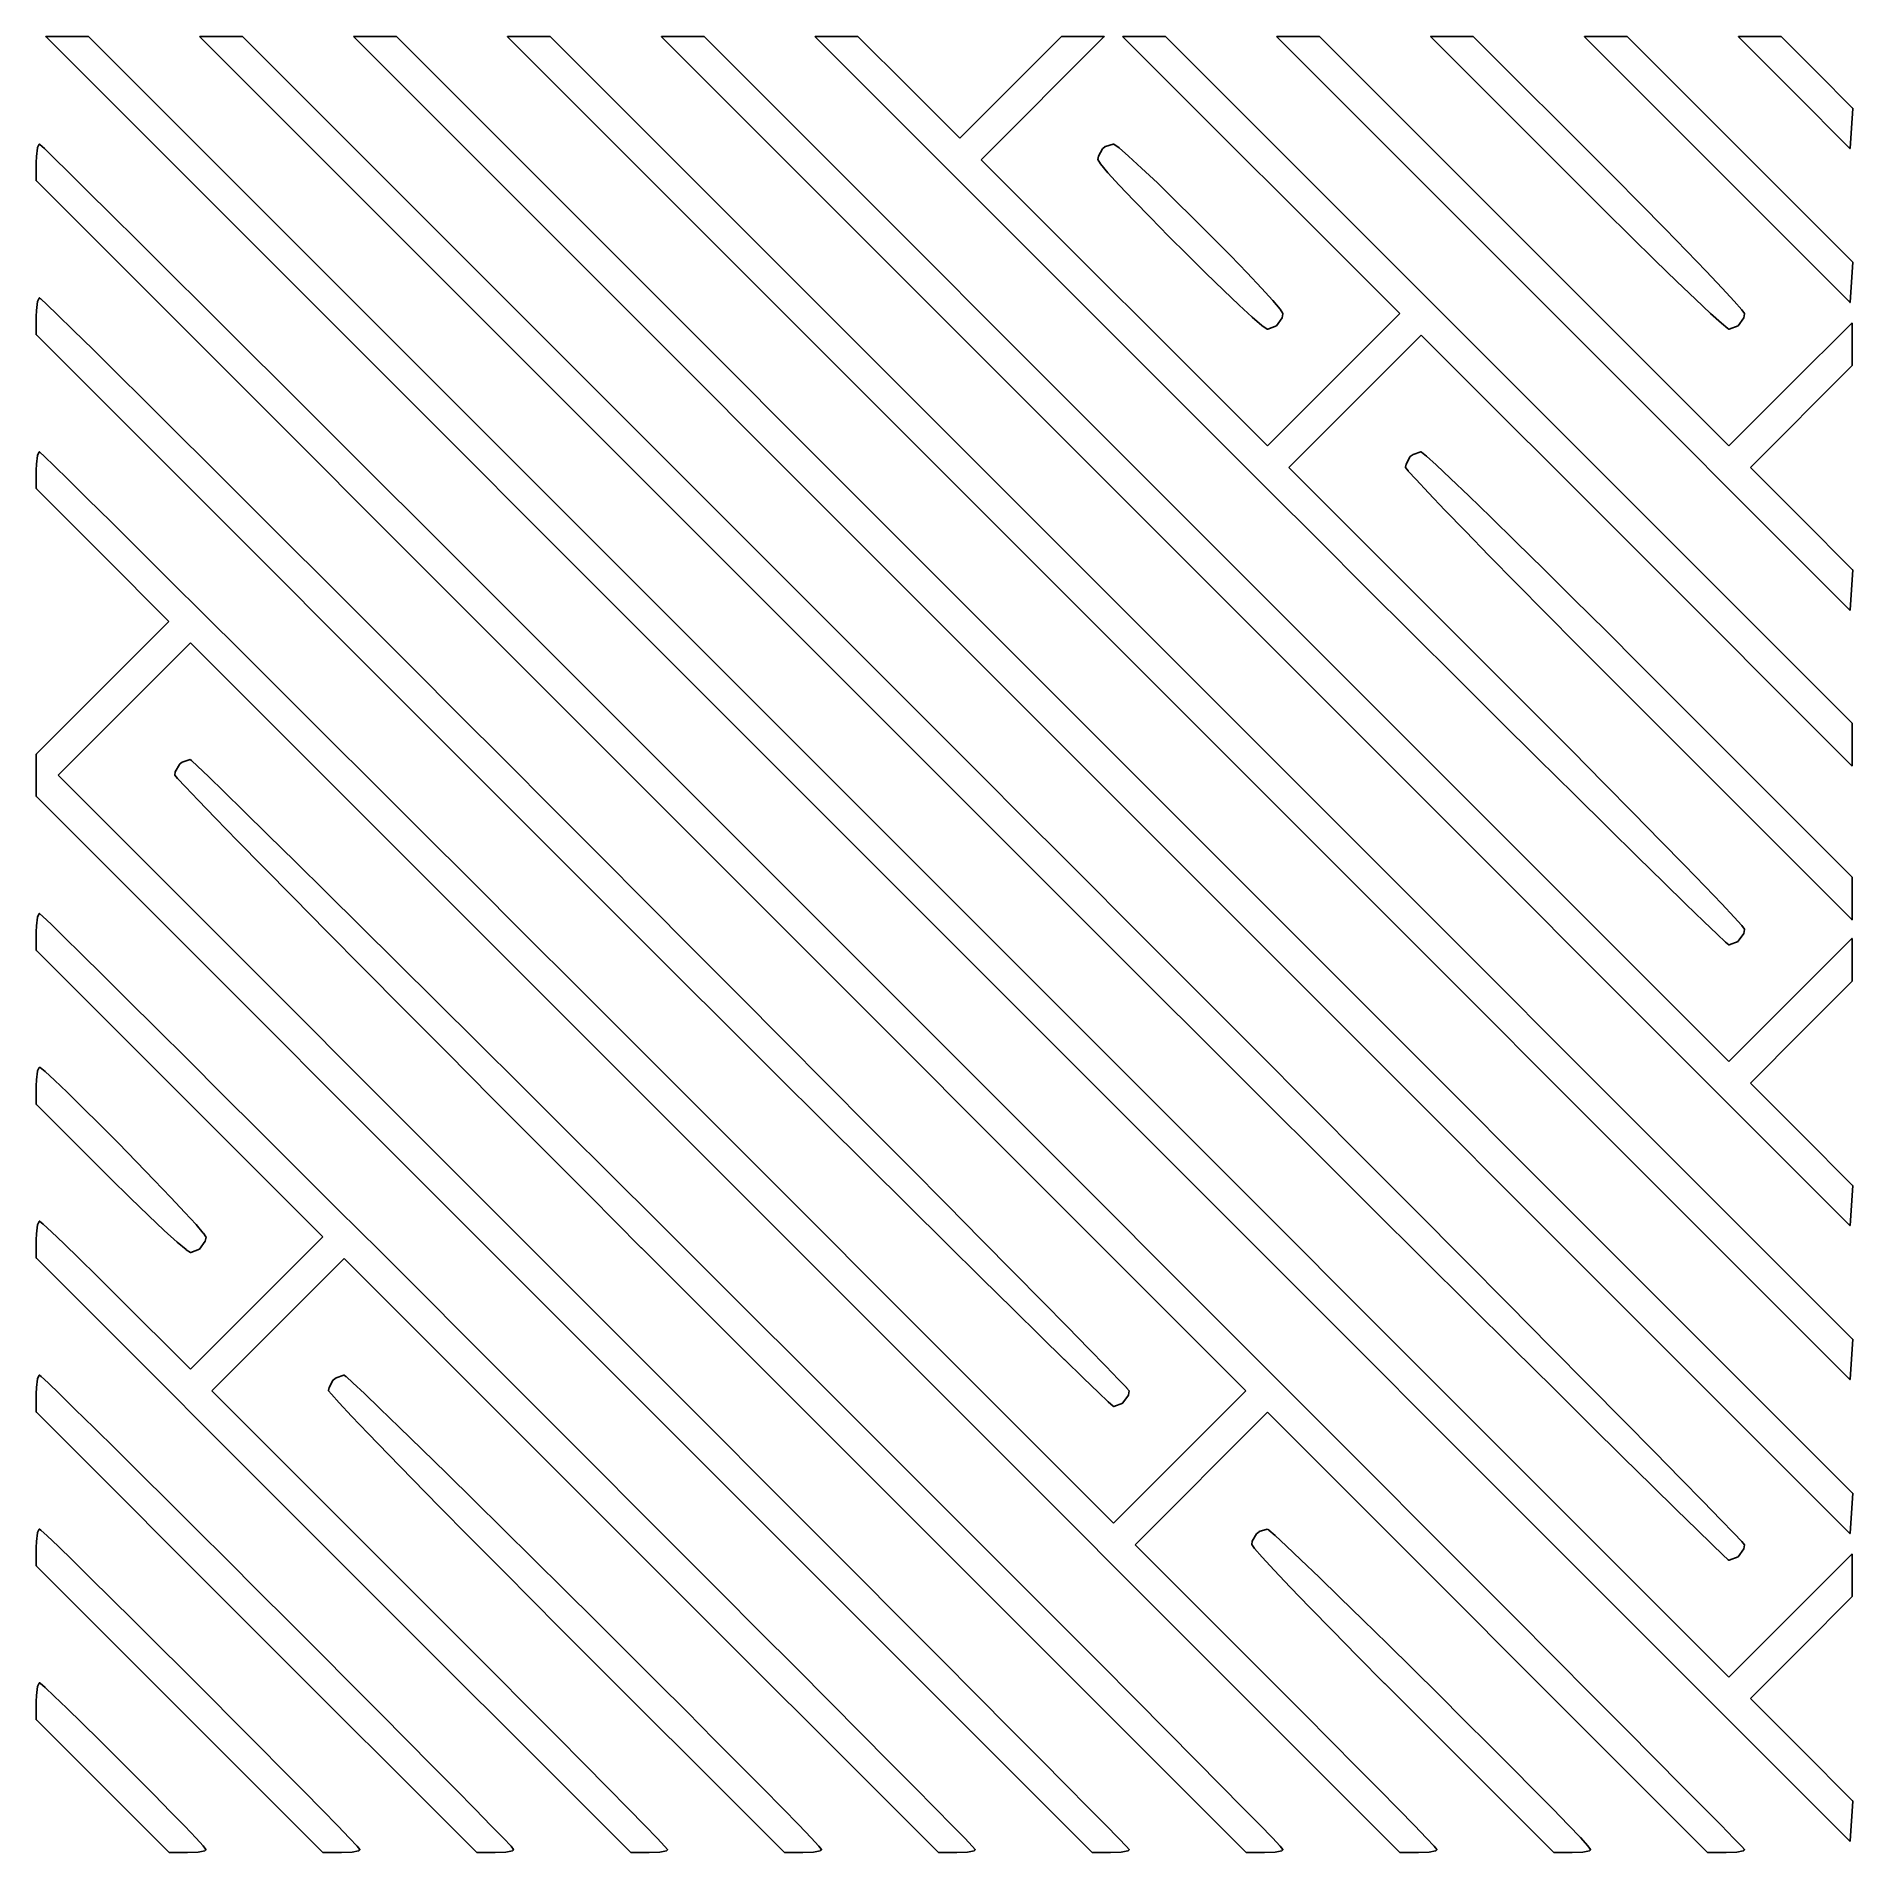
# Model space of a CAD drawing. Extents: x 153 to 193, y -118 to -78.
import ezdxf

# ---------------------------------------------------------------- set-up
doc = ezdxf.new("R2010")
doc.units = 0
doc.layers.add('BLACK', color=7, linetype='CONTINUOUS')

msp = doc.modelspace()

# ---------------------------------------------------------------- linework, layer by layer
at = {"layer": 'BLACK', "linetype": 'CONTINUOUS'}
for p, q in [((153.225, -77.9936), (153.226, -77.9932)), ((153.226, -77.9941), (153.225, -77.9936)), ((153.225, -77.9936), (153.225, -77.9936)), ((153.225, -77.9936), (153.225, -77.9936)), ((153.226, -77.9909), (153.227, -77.9905)), ((153.226, -77.9913), (153.226, -77.9909)), ((153.226, -77.9909), (153.226, -77.9909)), ((153.226, -77.9909), (153.226, -77.9909)), ((153.226, -77.9917), (153.226, -77.9913)), ((153.226, -77.992), (153.226, -77.9917)), ((153.226, -77.9917), (153.226, -77.9917)), ((153.226, -77.9917), (153.226, -77.9917)), ((153.226, -77.9926), (153.226, -77.992)), ((153.226, -77.9927), (153.226, -77.9926)), ((153.226, -77.9932), (153.226, -77.9927)), ((153.226, -77.9927), (153.226, -77.9927)), ((153.226, -77.9946), (153.226, -77.9941)), ((153.226, -77.9949), (153.226, -77.9946)), ((153.226, -77.9946), (153.226, -77.9946)), ((153.226, -77.9946), (153.226, -77.9946)), ((153.226, -77.9955), (153.226, -77.9949)), ((153.226, -77.9959), (153.226, -77.9955)), ((153.226, -77.9955), (153.226, -77.9955)), ((153.226, -77.9955), (153.226, -77.9955)), ((153.226, -77.9964), (153.226, -77.9959)), ((153.227, -77.9967), (153.226, -77.9964)), ((153.226, -77.9964), (153.226, -77.9964)), ((153.226, -77.9964), (153.226, -77.9964)), ((153.227, -77.9898), (153.228, -77.9895)), ((153.227, -77.9901), (153.227, -77.9898)), ((153.227, -77.9905), (153.227, -77.9901)), ((153.227, -77.9901), (153.227, -77.9901)), ((153.227, -77.9901), (153.227, -77.9901)), ((153.227, -77.9972), (153.227, -77.9967)), ((173.081, -97.8523), (153.227, -77.9972)), ((153.227, -77.9972), (153.227, -77.9972)), ((153.228, -77.9893), (153.229, -77.989)), ((153.228, -77.9895), (153.228, -77.9893)), ((153.228, -77.9895), (153.228, -77.9895)), ((153.228, -77.9895), (153.228, -77.9895)), ((153.229, -77.9889), (153.229, -77.9888)), ((153.229, -77.9888), (153.23, -77.9888)), ((153.229, -77.989), (153.229, -77.9889)), ((153.229, -77.989), (153.229, -77.989)), ((153.229, -77.989), (153.229, -77.989)), ((153.23, -77.9888), (153.23, -77.9887)), ((153.23, -77.9887), (153.23, -77.9887)), ((153.23, -77.9887), (154.162, -77.9887)), ((153.23, -77.9888), (153.23, -77.9888)), ((154.162, -77.9887), (154.163, -77.9888)), ((154.162, -77.9887), (154.162, -77.9887)), ((154.163, -77.9888), (154.163, -77.9888)), ((154.163, -77.9888), (154.163, -77.9888)), ((154.163, -77.9888), (154.163, -77.9889)), ((154.163, -77.9889), (154.163, -77.9891)), ((154.163, -77.9891), (154.163, -77.9891)), ((154.163, -77.9891), (154.163, -77.9891)), ((154.163, -77.9891), (154.164, -77.9893)), ((154.164, -77.9893), (154.164, -77.9895)), ((154.164, -77.9895), (154.164, -77.9895)), ((154.164, -77.9895), (154.164, -77.9895)), ((154.164, -77.9895), (154.165, -77.9898)), ((154.165, -77.9898), (154.165, -77.9901)), ((154.165, -77.9901), (172.22, -96.0448)), ((156.612, -77.992), (156.613, -77.9917)), ((156.612, -77.9926), (156.612, -77.992)), ((156.612, -77.9927), (156.612, -77.9926)), ((156.612, -77.9932), (156.612, -77.9927)), ((156.612, -77.9927), (156.612, -77.9927)), ((156.612, -77.9936), (156.612, -77.9932)), ((156.612, -77.9941), (156.612, -77.9936)), ((156.612, -77.9936), (156.612, -77.9936)), ((156.612, -77.9936), (156.612, -77.9936)), ((156.612, -77.9946), (156.612, -77.9941)), ((156.612, -77.9949), (156.612, -77.9946)), ((156.612, -77.9946), (156.612, -77.9946)), ((156.612, -77.9946), (156.612, -77.9946)), ((156.613, -77.9955), (156.612, -77.9949)), ((156.613, -77.9905), (156.614, -77.9901)), ((156.613, -77.9909), (156.613, -77.9905)), ((156.613, -77.9913), (156.613, -77.9909)), ((156.613, -77.9909), (156.613, -77.9909)), ((156.613, -77.9909), (156.613, -77.9909)), ((156.613, -77.9917), (156.613, -77.9913)), ((156.613, -77.9917), (156.613, -77.9917)), ((156.613, -77.9917), (156.613, -77.9917)), ((156.613, -77.9959), (156.613, -77.9955)), ((156.613, -77.9955), (156.613, -77.9955)), ((156.613, -77.9955), (156.613, -77.9955)), ((156.613, -77.9964), (156.613, -77.9959)), ((156.613, -77.9967), (156.613, -77.9964)), ((156.613, -77.9964), (156.613, -77.9964)), ((156.613, -77.9964), (156.613, -77.9964)), ((156.614, -77.9972), (156.613, -77.9967)), ((156.614, -77.9895), (156.615, -77.9893)), ((156.614, -77.9898), (156.614, -77.9895)), ((156.614, -77.9895), (156.614, -77.9895)), ((156.614, -77.9895), (156.614, -77.9895)), ((156.614, -77.9901), (156.614, -77.9898)), ((156.614, -77.9901), (156.614, -77.9901)), ((156.614, -77.9901), (156.614, -77.9901)), ((173.377, -94.7612), (156.614, -77.9972)), ((156.614, -77.9972), (156.614, -77.9972)), ((156.615, -77.989), (156.616, -77.9889)), ((156.615, -77.9893), (156.615, -77.989)), ((156.615, -77.989), (156.615, -77.989)), ((156.615, -77.989), (156.615, -77.989)), ((156.616, -77.9888), (156.617, -77.9887)), ((156.616, -77.9889), (156.616, -77.9888)), ((156.616, -77.9888), (156.616, -77.9888)), ((156.616, -77.9888), (156.616, -77.9888)), ((156.617, -77.9887), (156.617, -77.9887)), ((156.617, -77.9887), (157.548, -77.9887)), ((157.548, -77.9887), (157.549, -77.9887)), ((157.549, -77.9887), (157.549, -77.9888)), ((157.549, -77.9888), (157.549, -77.9888)), ((157.549, -77.9888), (157.549, -77.9888)), ((157.549, -77.9888), (157.55, -77.9889)), ((157.55, -77.9889), (157.55, -77.9891)), ((157.55, -77.9891), (157.55, -77.9891)), ((157.55, -77.9891), (157.55, -77.9891)), ((157.55, -77.9891), (157.551, -77.9893)), ((157.551, -77.9893), (157.551, -77.9895)), ((157.551, -77.9895), (157.551, -77.9895)), ((157.551, -77.9895), (157.551, -77.9895)), ((157.551, -77.9895), (157.551, -77.9898)), ((157.551, -77.9898), (157.552, -77.9901)), ((157.552, -77.9901), (174.083, -94.5212)), ((159.999, -77.9913), (160, -77.9909)), ((159.999, -77.9917), (159.999, -77.9913)), ((159.999, -77.992), (159.999, -77.9917)), ((159.999, -77.9917), (159.999, -77.9917)), ((159.999, -77.9917), (159.999, -77.9917)), ((159.999, -77.9926), (159.999, -77.992)), ((159.999, -77.9927), (159.999, -77.9926)), ((159.999, -77.9932), (159.999, -77.9927)), ((159.999, -77.9927), (159.999, -77.9927)), ((159.999, -77.9936), (159.999, -77.9932)), ((159.999, -77.9941), (159.999, -77.9936)), ((159.999, -77.9936), (159.999, -77.9936)), ((159.999, -77.9936), (159.999, -77.9936)), ((159.999, -77.9946), (159.999, -77.9941)), ((159.999, -77.9949), (159.999, -77.9946)), ((159.999, -77.9946), (159.999, -77.9946)), ((159.999, -77.9946), (159.999, -77.9946)), ((159.999, -77.9955), (159.999, -77.9949)), ((159.999, -77.9959), (159.999, -77.9955)), ((159.999, -77.9955), (159.999, -77.9955)), ((159.999, -77.9955), (159.999, -77.9955)), ((160, -77.9964), (159.999, -77.9959)), ((160, -77.9901), (160.001, -77.9898)), ((160, -77.9905), (160, -77.9901)), ((160, -77.9901), (160, -77.9901)), ((160, -77.9901), (160, -77.9901)), ((160, -77.9909), (160, -77.9905)), ((160, -77.9909), (160, -77.9909)), ((160, -77.9909), (160, -77.9909)), ((160, -77.9967), (160, -77.9964)), ((160, -77.9964), (160, -77.9964)), ((160, -77.9964), (160, -77.9964)), ((160, -77.9972), (160, -77.9967)), ((192.935, -110.934), (160, -77.9972)), ((160, -77.9972), (160, -77.9972)), ((160.001, -77.9893), (160.002, -77.989)), ((160.001, -77.9895), (160.001, -77.9893)), ((160.001, -77.9898), (160.001, -77.9895)), ((160.001, -77.9895), (160.001, -77.9895)), ((160.001, -77.9895), (160.001, -77.9895)), ((160.002, -77.9889), (160.003, -77.9888)), ((160.002, -77.989), (160.002, -77.9889)), ((160.002, -77.989), (160.002, -77.989)), ((160.002, -77.989), (160.002, -77.989)), ((160.003, -77.9888), (160.003, -77.9887)), ((160.003, -77.9887), (160.004, -77.9887)), ((160.003, -77.9888), (160.003, -77.9888)), ((160.003, -77.9888), (160.003, -77.9888)), ((160.004, -77.9887), (160.935, -77.9887)), ((160.935, -77.9887), (160.936, -77.9887)), ((160.936, -77.9887), (160.936, -77.9888)), ((160.936, -77.9888), (160.936, -77.9888)), ((160.936, -77.9888), (160.936, -77.9888)), ((160.936, -77.9888), (160.937, -77.9889)), ((160.937, -77.9889), (160.937, -77.9891)), ((160.937, -77.9891), (160.937, -77.9891)), ((160.937, -77.9891), (160.937, -77.9891)), ((160.937, -77.9891), (160.938, -77.9893)), ((160.938, -77.9893), (160.938, -77.9895)), ((160.938, -77.9895), (160.938, -77.9895)), ((160.938, -77.9895), (160.938, -77.9895)), ((160.938, -77.9895), (160.938, -77.9898)), ((160.938, -77.9898), (160.939, -77.9901)), ((160.939, -77.9901), (192.995, -110.047)), ((163.386, -77.9909), (163.387, -77.9905)), ((163.386, -77.9914), (163.386, -77.9909)), ((163.386, -77.9909), (163.386, -77.9909)), ((163.386, -77.9909), (163.386, -77.9909)), ((163.386, -77.9917), (163.386, -77.9914)), ((163.386, -77.9921), (163.386, -77.9917)), ((163.386, -77.9917), (163.386, -77.9917)), ((163.386, -77.9917), (163.386, -77.9917)), ((163.386, -77.9926), (163.386, -77.9921)), ((163.386, -77.9927), (163.386, -77.9926)), ((163.386, -77.9932), (163.386, -77.9927)), ((163.386, -77.9927), (163.386, -77.9927)), ((163.386, -77.9936), (163.386, -77.9932)), ((163.386, -77.9941), (163.386, -77.9936)), ((163.386, -77.9936), (163.386, -77.9936)), ((163.386, -77.9936), (163.386, -77.9936)), ((163.386, -77.9946), (163.386, -77.9941)), ((163.386, -77.9949), (163.386, -77.9946)), ((163.386, -77.9946), (163.386, -77.9946)), ((163.386, -77.9946), (163.386, -77.9946)), ((163.386, -77.9955), (163.386, -77.9949)), ((163.386, -77.9959), (163.386, -77.9955)), ((163.386, -77.9955), (163.386, -77.9955)), ((163.386, -77.9955), (163.386, -77.9955)), ((163.386, -77.9964), (163.386, -77.9959)), ((163.387, -77.9967), (163.386, -77.9964)), ((163.386, -77.9964), (163.386, -77.9964)), ((163.386, -77.9964), (163.386, -77.9964)), ((163.387, -77.9898), (163.388, -77.9895)), ((163.387, -77.9901), (163.387, -77.9898)), ((163.387, -77.9905), (163.387, -77.9901)), ((163.387, -77.9901), (163.387, -77.9901)), ((163.387, -77.9901), (163.387, -77.9901)), ((163.387, -77.9972), (163.387, -77.9967)), ((178.161, -92.7723), (163.387, -77.9972)), ((163.387, -77.9972), (163.387, -77.9972)), ((163.388, -77.9893), (163.389, -77.989)), ((163.388, -77.9895), (163.388, -77.9893)), ((163.388, -77.9895), (163.388, -77.9895)), ((163.388, -77.9895), (163.388, -77.9895)), ((163.389, -77.9889), (163.39, -77.9888)), ((163.389, -77.989), (163.389, -77.9889)), ((163.389, -77.989), (163.389, -77.989)), ((163.389, -77.989), (163.389, -77.989)), ((163.39, -77.9888), (163.39, -77.9887)), ((163.39, -77.9887), (163.391, -77.9887)), ((163.39, -77.9888), (163.39, -77.9888)), ((163.39, -77.9888), (163.39, -77.9888)), ((163.391, -77.9887), (164.322, -77.9887)), ((164.322, -77.9887), (164.323, -77.9888)), ((164.322, -77.9887), (164.322, -77.9887)), ((164.323, -77.9888), (164.323, -77.9888)), ((164.323, -77.9888), (164.323, -77.9888)), ((164.323, -77.9888), (164.323, -77.9889)), ((164.323, -77.9889), (164.324, -77.9891)), ((164.324, -77.9891), (164.324, -77.9891)), ((164.324, -77.9891), (164.324, -77.9891)), ((164.324, -77.9891), (164.324, -77.9893)), ((164.324, -77.9893), (164.325, -77.9895)), ((164.325, -77.9895), (164.325, -77.9895)), ((164.325, -77.9895), (164.325, -77.9895)), ((164.325, -77.9895), (164.325, -77.9898)), ((164.325, -77.9898), (164.325, -77.9901)), ((164.325, -77.9901), (178.66, -92.325)), ((166.772, -77.9921), (166.773, -77.9917)), ((166.772, -77.9926), (166.772, -77.9921)), ((166.772, -77.9927), (166.772, -77.9926)), ((166.772, -77.9932), (166.772, -77.9927)), ((166.772, -77.9927), (166.772, -77.9927)), ((166.772, -77.9936), (166.772, -77.9932)), ((166.772, -77.9941), (166.772, -77.9936)), ((166.772, -77.9936), (166.772, -77.9936)), ((166.772, -77.9936), (166.772, -77.9936)), ((166.772, -77.9946), (166.772, -77.9941)), ((166.772, -77.9949), (166.772, -77.9946)), ((166.772, -77.9946), (166.772, -77.9946)), ((166.772, -77.9946), (166.772, -77.9946)), ((166.773, -77.9955), (166.772, -77.9949)), ((166.773, -77.9905), (166.774, -77.9901)), ((166.773, -77.9909), (166.773, -77.9905)), ((166.773, -77.9914), (166.773, -77.9909)), ((166.773, -77.9909), (166.773, -77.9909)), ((166.773, -77.9909), (166.773, -77.9909)), ((166.773, -77.9917), (166.773, -77.9914)), ((166.773, -77.9917), (166.773, -77.9917)), ((166.773, -77.9917), (166.773, -77.9917)), ((166.773, -77.9959), (166.773, -77.9955)), ((166.773, -77.9955), (166.773, -77.9955)), ((166.773, -77.9955), (166.773, -77.9955)), ((166.773, -77.9964), (166.773, -77.9959)), ((166.773, -77.9967), (166.773, -77.9964)), ((166.773, -77.9964), (166.773, -77.9964)), ((166.773, -77.9964), (166.773, -77.9964)), ((166.774, -77.9972), (166.773, -77.9967)), ((166.774, -77.9895), (166.775, -77.9893)), ((166.774, -77.9898), (166.774, -77.9895)), ((166.774, -77.9895), (166.774, -77.9895)), ((166.774, -77.9895), (166.774, -77.9895)), ((166.774, -77.9901), (166.774, -77.9898)), ((166.774, -77.9901), (166.774, -77.9901)), ((166.774, -77.9901), (166.774, -77.9901)), ((179.855, -91.0791), (166.774, -77.9972)), ((166.774, -77.9972), (166.774, -77.9972)), ((166.775, -77.989), (166.776, -77.9889)), ((166.775, -77.9893), (166.775, -77.989)), ((166.775, -77.989), (166.775, -77.989)), ((166.775, -77.989), (166.775, -77.989)), ((166.776, -77.9888), (166.777, -77.9887)), ((166.776, -77.9889), (166.776, -77.9888)), ((166.776, -77.9888), (166.776, -77.9888)), ((166.776, -77.9888), (166.776, -77.9888)), ((166.777, -77.9887), (166.777, -77.9887)), ((166.777, -77.9887), (167.708, -77.9887)), ((167.708, -77.9887), (167.709, -77.9887)), ((167.709, -77.9887), (167.709, -77.9888)), ((167.709, -77.9888), (167.709, -77.9888)), ((167.709, -77.9888), (167.709, -77.9888)), ((167.709, -77.9888), (167.71, -77.9889)), ((167.71, -77.9889), (167.71, -77.9891)), ((167.71, -77.9891), (167.71, -77.9891)), ((167.71, -77.9891), (167.71, -77.9891)), ((167.71, -77.9891), (167.71, -77.9893)), ((167.71, -77.9893), (167.711, -77.9895)), ((167.711, -77.9895), (167.711, -77.9895)), ((167.711, -77.9895), (167.711, -77.9895)), ((167.711, -77.9895), (167.711, -77.9898)), ((167.711, -77.9898), (167.712, -77.9901)), ((167.712, -77.9901), (178.993, -89.2714)), ((170.159, -77.9917), (170.16, -77.9913)), ((170.159, -77.992), (170.159, -77.9917)), ((170.159, -77.9917), (170.159, -77.9917)), ((170.159, -77.9917), (170.159, -77.9917)), ((170.159, -77.9926), (170.159, -77.992)), ((170.159, -77.9927), (170.159, -77.9926)), ((170.159, -77.9932), (170.159, -77.9927)), ((170.159, -77.9927), (170.159, -77.9927)), ((170.159, -77.9936), (170.159, -77.9932)), ((170.159, -77.9941), (170.159, -77.9936)), ((170.159, -77.9936), (170.159, -77.9936)), ((170.159, -77.9936), (170.159, -77.9936)), ((170.159, -77.9946), (170.159, -77.9941)), ((170.159, -77.9949), (170.159, -77.9946)), ((170.159, -77.9946), (170.159, -77.9946)), ((170.159, -77.9946), (170.159, -77.9946)), ((170.159, -77.9955), (170.159, -77.9949)), ((170.159, -77.9959), (170.159, -77.9955)), ((170.159, -77.9955), (170.159, -77.9955)), ((170.159, -77.9955), (170.159, -77.9955)), ((170.16, -77.9964), (170.159, -77.9959)), ((170.16, -77.9901), (170.161, -77.9898)), ((170.16, -77.9905), (170.16, -77.9901)), ((170.16, -77.9901), (170.16, -77.9901)), ((170.16, -77.9901), (170.16, -77.9901)), ((170.16, -77.9909), (170.16, -77.9905)), ((170.16, -77.9913), (170.16, -77.9909)), ((170.16, -77.9909), (170.16, -77.9909)), ((170.16, -77.9909), (170.16, -77.9909)), ((170.16, -77.9967), (170.16, -77.9964)), ((170.16, -77.9964), (170.16, -77.9964)), ((170.16, -77.9964), (170.16, -77.9964)), ((170.16, -77.9972), (170.16, -77.9967)), ((180.151, -87.9878), (170.16, -77.9972)), ((170.16, -77.9972), (170.16, -77.9972)), ((170.161, -77.9895), (170.162, -77.9893)), ((170.161, -77.9898), (170.161, -77.9895)), ((170.161, -77.9895), (170.161, -77.9895)), ((170.161, -77.9895), (170.161, -77.9895)), ((170.162, -77.9889), (170.163, -77.9888)), ((170.162, -77.989), (170.162, -77.9889)), ((170.162, -77.9893), (170.162, -77.989)), ((170.162, -77.989), (170.162, -77.989)), ((170.162, -77.989), (170.162, -77.989)), ((170.163, -77.9888), (170.163, -77.9887)), ((170.163, -77.9887), (170.164, -77.9887)), ((170.163, -77.9888), (170.163, -77.9888)), ((170.163, -77.9888), (170.163, -77.9888)), ((170.164, -77.9887), (171.093, -77.9887)), ((171.093, -77.9887), (171.093, -77.9887)), ((171.093, -77.9887), (171.094, -77.9888)), ((171.094, -77.9888), (171.094, -77.9888)), ((171.094, -77.9888), (171.094, -77.9888)), ((171.094, -77.9888), (171.094, -77.9889)), ((171.094, -77.9889), (171.095, -77.989)), ((171.095, -77.989), (171.095, -77.9891)), ((171.095, -77.9891), (171.095, -77.9891)), ((171.095, -77.9891), (171.095, -77.9893)), ((171.095, -77.9893), (171.096, -77.9895)), ((171.096, -77.9895), (171.096, -77.9895)), ((171.096, -77.9895), (171.096, -77.9895)), ((171.096, -77.9895), (171.096, -77.9898)), ((171.096, -77.9898), (171.096, -77.9901)), ((171.096, -77.9901), (172.219, -79.1108)), ((173.339, -80.2279), (175.581, -77.9901)), ((176.515, -77.9972), (173.813, -80.7038)), ((175.581, -77.9898), (175.582, -77.9895)), ((175.581, -77.9901), (175.581, -77.9898)), ((175.581, -77.9901), (175.581, -77.9901)), ((175.582, -77.9892), (175.583, -77.989)), ((175.582, -77.9895), (175.582, -77.9892)), ((175.582, -77.9895), (175.582, -77.9895)), ((175.582, -77.9895), (175.582, -77.9895)), ((175.583, -77.9889), (175.584, -77.9888)), ((175.583, -77.989), (175.583, -77.9889)), ((175.583, -77.989), (175.583, -77.989)), ((175.583, -77.989), (175.583, -77.989)), ((175.584, -77.9888), (175.584, -77.9887)), ((175.584, -77.9887), (175.585, -77.9887)), ((175.584, -77.9888), (175.584, -77.9888)), ((175.584, -77.9888), (175.584, -77.9888)), ((175.585, -77.9887), (176.512, -77.9887)), ((176.512, -77.9887), (176.512, -77.9887)), ((176.512, -77.9887), (176.513, -77.9888)), ((176.513, -77.9888), (176.513, -77.9888)), ((176.513, -77.9888), (176.513, -77.9888)), ((176.513, -77.9888), (176.513, -77.9889)), ((176.513, -77.9889), (176.514, -77.9891)), ((176.514, -77.9891), (176.514, -77.9891)), ((176.514, -77.9891), (176.514, -77.9891)), ((176.514, -77.9891), (176.514, -77.9894)), ((176.514, -77.9894), (176.514, -77.9895)), ((176.514, -77.9895), (176.514, -77.9895)), ((176.514, -77.9895), (176.515, -77.9895)), ((176.515, -77.9895), (176.515, -77.9898)), ((176.515, -77.9898), (176.515, -77.9902)), ((176.515, -77.9902), (176.515, -77.9902)), ((176.515, -77.9902), (176.515, -77.9902)), ((176.515, -77.9902), (176.515, -77.9904)), ((176.515, -77.9904), (176.516, -77.9909)), ((176.516, -77.9968), (176.515, -77.9972)), ((176.516, -77.9909), (176.516, -77.9909)), ((176.516, -77.9909), (176.516, -77.9909)), ((176.516, -77.9909), (176.516, -77.9914)), ((176.516, -77.9914), (176.516, -77.9918)), ((176.516, -77.9918), (176.516, -77.9918)), ((176.516, -77.9918), (176.516, -77.9918)), ((176.516, -77.9918), (176.516, -77.9923)), ((176.516, -77.9923), (176.517, -77.9927)), ((176.517, -77.9947), (176.516, -77.9949)), ((176.516, -77.9949), (176.516, -77.9956)), ((176.516, -77.9956), (176.516, -77.9956)), ((176.516, -77.9956), (176.516, -77.9956)), ((176.516, -77.9956), (176.516, -77.9959)), ((176.516, -77.9959), (176.516, -77.9964)), ((176.516, -77.9964), (176.516, -77.9965)), ((176.516, -77.9965), (176.516, -77.9965)), ((176.516, -77.9965), (176.516, -77.9968)), ((176.517, -77.9927), (176.517, -77.9927)), ((176.517, -77.9927), (176.517, -77.9927)), ((176.517, -77.9927), (176.517, -77.9932)), ((176.517, -77.9932), (176.517, -77.9937)), ((176.517, -77.9937), (176.517, -77.9937)), ((176.517, -77.9937), (176.517, -77.9937)), ((176.517, -77.9937), (176.517, -77.9941)), ((176.517, -77.9941), (176.517, -77.9947)), ((176.517, -77.9947), (176.517, -77.9947)), ((176.517, -77.9947), (176.517, -77.9947)), ((176.933, -77.9913), (176.934, -77.9909)), ((176.933, -77.9917), (176.933, -77.9913)), ((176.933, -77.9922), (176.933, -77.9917)), ((176.933, -77.9917), (176.933, -77.9917)), ((176.933, -77.9917), (176.933, -77.9917)), ((176.933, -77.9926), (176.933, -77.9922)), ((176.933, -77.9927), (176.933, -77.9926)), ((176.933, -77.9933), (176.933, -77.9927)), ((176.933, -77.9927), (176.933, -77.9927)), ((176.933, -77.9936), (176.933, -77.9933)), ((176.933, -77.9941), (176.933, -77.9936)), ((176.933, -77.9936), (176.933, -77.9936)), ((176.933, -77.9936), (176.933, -77.9936)), ((176.933, -77.9946), (176.933, -77.9941)), ((176.933, -77.995), (176.933, -77.9946)), ((176.933, -77.9946), (176.933, -77.9946)), ((176.933, -77.9946), (176.933, -77.9946)), ((176.933, -77.9955), (176.933, -77.995)), ((176.933, -77.996), (176.933, -77.9955)), ((176.933, -77.9955), (176.933, -77.9955)), ((176.933, -77.9955), (176.933, -77.9955)), ((176.934, -77.9964), (176.933, -77.996)), ((176.934, -77.9901), (176.935, -77.9898)), ((176.934, -77.9905), (176.934, -77.9901)), ((176.934, -77.9901), (176.934, -77.9901)), ((176.934, -77.9901), (176.934, -77.9901)), ((176.934, -77.9909), (176.934, -77.9905)), ((176.934, -77.9909), (176.934, -77.9909)), ((176.934, -77.9909), (176.934, -77.9909)), ((176.934, -77.9967), (176.934, -77.9964)), ((176.934, -77.9964), (176.934, -77.9964)), ((176.934, -77.9964), (176.934, -77.9964)), ((176.934, -77.9972), (176.934, -77.9967)), ((183.025, -84.0898), (176.934, -77.9972)), ((176.934, -77.9972), (176.934, -77.9972)), ((176.935, -77.9893), (176.936, -77.989)), ((176.935, -77.9895), (176.935, -77.9893)), ((176.935, -77.9898), (176.935, -77.9895)), ((176.935, -77.9895), (176.935, -77.9895)), ((176.935, -77.9895), (176.935, -77.9895)), ((176.936, -77.9889), (176.937, -77.9888)), ((176.936, -77.989), (176.936, -77.9889)), ((176.936, -77.989), (176.936, -77.989)), ((176.936, -77.989), (176.936, -77.989)), ((176.937, -77.9888), (176.937, -77.9887)), ((176.937, -77.9887), (176.938, -77.9887)), ((176.937, -77.9888), (176.937, -77.9888)), ((176.937, -77.9888), (176.937, -77.9888)), ((176.938, -77.9887), (177.868, -77.9887)), ((177.868, -77.9887), (177.869, -77.9887)), ((177.869, -77.9887), (177.869, -77.9888)), ((177.869, -77.9888), (177.869, -77.9888)), ((177.869, -77.9888), (177.869, -77.9888)), ((177.869, -77.9888), (177.869, -77.9889)), ((177.869, -77.9889), (177.87, -77.9891)), ((177.87, -77.9891), (177.87, -77.9891)), ((177.87, -77.9891), (177.87, -77.9891)), ((177.87, -77.9891), (177.87, -77.9893)), ((177.87, -77.9893), (177.871, -77.9895)), ((177.871, -77.9895), (177.871, -77.9895)), ((177.871, -77.9895), (177.871, -77.9895)), ((177.871, -77.9895), (177.871, -77.9898)), ((177.871, -77.9898), (177.872, -77.9901)), ((177.872, -77.9901), (185.428, -85.5465)), ((180.319, -77.9917), (180.32, -77.9914)), ((180.319, -77.9922), (180.319, -77.9917)), ((180.319, -77.9917), (180.319, -77.9917)), ((180.319, -77.9917), (180.319, -77.9917)), ((180.319, -77.9926), (180.319, -77.9922)), ((180.319, -77.9927), (180.319, -77.9926)), ((180.319, -77.9933), (180.319, -77.9927)), ((180.319, -77.9927), (180.319, -77.9927)), ((180.319, -77.9936), (180.319, -77.9933)), ((180.319, -77.9941), (180.319, -77.9936)), ((180.319, -77.9936), (180.319, -77.9936)), ((180.319, -77.9936), (180.319, -77.9936)), ((180.319, -77.9946), (180.319, -77.9941)), ((180.319, -77.995), (180.319, -77.9946)), ((180.319, -77.9946), (180.319, -77.9946)), ((180.319, -77.9946), (180.319, -77.9946)), ((180.319, -77.9955), (180.319, -77.995)), ((180.32, -77.9959), (180.319, -77.9955)), ((180.319, -77.9955), (180.319, -77.9955)), ((180.319, -77.9955), (180.319, -77.9955)), ((180.32, -77.9905), (180.321, -77.9901)), ((180.32, -77.9909), (180.32, -77.9905)), ((180.32, -77.9914), (180.32, -77.9909)), ((180.32, -77.9909), (180.32, -77.9909)), ((180.32, -77.9909), (180.32, -77.9909)), ((180.32, -77.9964), (180.32, -77.9959)), ((180.32, -77.9967), (180.32, -77.9964)), ((180.32, -77.9964), (180.32, -77.9964)), ((180.32, -77.9964), (180.32, -77.9964)), ((180.321, -77.9972), (180.32, -77.9967)), ((180.321, -77.9895), (180.322, -77.9893)), ((180.321, -77.9898), (180.321, -77.9895)), ((180.321, -77.9895), (180.321, -77.9895)), ((180.321, -77.9895), (180.321, -77.9895)), ((180.321, -77.9901), (180.321, -77.9898)), ((180.321, -77.9901), (180.321, -77.9901)), ((180.321, -77.9901), (180.321, -77.9901)), ((186.628, -84.3058), (180.321, -77.9972)), ((180.321, -77.9972), (180.321, -77.9972)), ((180.322, -77.989), (180.323, -77.9889)), ((180.322, -77.9893), (180.322, -77.989)), ((180.322, -77.989), (180.322, -77.989)), ((180.322, -77.989), (180.322, -77.989)), ((180.323, -77.9888), (180.324, -77.9887)), ((180.323, -77.9889), (180.323, -77.9888)), ((180.323, -77.9888), (180.323, -77.9888)), ((180.323, -77.9888), (180.323, -77.9888)), ((180.324, -77.9887), (180.324, -77.9887)), ((180.324, -77.9887), (181.254, -77.9887)), ((181.254, -77.9887), (181.255, -77.9887)), ((181.255, -77.9887), (181.255, -77.9888)), ((181.255, -77.9888), (181.255, -77.9888)), ((181.255, -77.9888), (181.255, -77.9888)), ((181.255, -77.9888), (181.256, -77.9889)), ((181.256, -77.9889), (181.256, -77.9891)), ((181.256, -77.9891), (181.256, -77.9891)), ((181.256, -77.9891), (181.256, -77.9891)), ((181.256, -77.9891), (181.257, -77.9893)), ((181.257, -77.9893), (181.257, -77.9895)), ((181.257, -77.9895), (181.257, -77.9895)), ((181.257, -77.9895), (181.257, -77.9895)), ((181.257, -77.9895), (181.258, -77.9898)), ((181.258, -77.9898), (181.258, -77.9901)), ((181.258, -77.9901), (190.271, -87.0023)), ((183.706, -77.9922), (183.707, -77.9917)), ((183.706, -77.9926), (183.706, -77.9922)), ((183.706, -77.9927), (183.706, -77.9926)), ((183.706, -77.9933), (183.706, -77.9927)), ((183.706, -77.9927), (183.706, -77.9927)), ((183.706, -77.9936), (183.706, -77.9933)), ((183.706, -77.9941), (183.706, -77.9936)), ((183.706, -77.9936), (183.706, -77.9936)), ((183.706, -77.9936), (183.706, -77.9936)), ((183.706, -77.9946), (183.706, -77.9941)), ((183.706, -77.995), (183.706, -77.9946)), ((183.706, -77.9946), (183.706, -77.9946)), ((183.706, -77.9946), (183.706, -77.9946)), ((183.707, -77.9955), (183.706, -77.995)), ((183.707, -77.9905), (183.708, -77.9901)), ((183.707, -77.9909), (183.707, -77.9905)), ((183.707, -77.9913), (183.707, -77.9909)), ((183.707, -77.9909), (183.707, -77.9909)), ((183.707, -77.9909), (183.707, -77.9909)), ((183.707, -77.9917), (183.707, -77.9913)), ((183.707, -77.9917), (183.707, -77.9917)), ((183.707, -77.9917), (183.707, -77.9917)), ((183.707, -77.9959), (183.707, -77.9955)), ((183.707, -77.9955), (183.707, -77.9955)), ((183.707, -77.9955), (183.707, -77.9955)), ((183.707, -77.9964), (183.707, -77.9959)), ((183.707, -77.9967), (183.707, -77.9964)), ((183.707, -77.9964), (183.707, -77.9964)), ((183.707, -77.9964), (183.707, -77.9964)), ((183.708, -77.9972), (183.707, -77.9967)), ((183.708, -77.9895), (183.709, -77.9893)), ((183.708, -77.9898), (183.708, -77.9895)), ((183.708, -77.9895), (183.708, -77.9895)), ((183.708, -77.9895), (183.708, -77.9895)), ((183.708, -77.9901), (183.708, -77.9898)), ((183.708, -77.9901), (183.708, -77.9901)), ((183.708, -77.9901), (183.708, -77.9901)), ((186.924, -81.2145), (183.708, -77.9972)), ((183.708, -77.9972), (183.708, -77.9972)), ((183.709, -77.989), (183.71, -77.9889)), ((183.709, -77.9893), (183.709, -77.989)), ((183.709, -77.989), (183.709, -77.989)), ((183.709, -77.989), (183.709, -77.989)), ((183.71, -77.9888), (183.711, -77.9887)), ((183.71, -77.9889), (183.71, -77.9888)), ((183.71, -77.9888), (183.71, -77.9888)), ((183.71, -77.9888), (183.71, -77.9888)), ((183.711, -77.9887), (183.711, -77.9887)), ((183.711, -77.9887), (184.641, -77.9887)), ((184.641, -77.9887), (184.641, -77.9887)), ((184.641, -77.9887), (184.642, -77.9888)), ((184.642, -77.9888), (184.642, -77.9888)), ((184.642, -77.9888), (184.642, -77.9888)), ((184.642, -77.9888), (184.642, -77.9889)), ((184.642, -77.9889), (184.643, -77.9891)), ((184.643, -77.9891), (184.643, -77.9891)), ((184.643, -77.9891), (184.643, -77.9891)), ((184.643, -77.9891), (184.643, -77.9893)), ((184.643, -77.9893), (184.644, -77.9895)), ((184.644, -77.9895), (184.644, -77.9895)), ((184.644, -77.9895), (184.644, -77.9895)), ((184.644, -77.9895), (184.644, -77.9898)), ((184.644, -77.9898), (184.644, -77.9901)), ((184.644, -77.9901), (187.629, -80.9742)), ((187.093, -77.9917), (187.094, -77.9913)), ((187.093, -77.9922), (187.093, -77.9917)), ((187.093, -77.9917), (187.093, -77.9917)), ((187.093, -77.9917), (187.093, -77.9917)), ((187.093, -77.9926), (187.093, -77.9922)), ((187.093, -77.9927), (187.093, -77.9926)), ((187.093, -77.9933), (187.093, -77.9927)), ((187.093, -77.9927), (187.093, -77.9927)), ((187.093, -77.9936), (187.093, -77.9933)), ((187.093, -77.9941), (187.093, -77.9936)), ((187.093, -77.9936), (187.093, -77.9936)), ((187.093, -77.9936), (187.093, -77.9936)), ((187.093, -77.9946), (187.093, -77.9941)), ((187.093, -77.995), (187.093, -77.9946)), ((187.093, -77.9946), (187.093, -77.9946)), ((187.093, -77.9946), (187.093, -77.9946)), ((187.093, -77.9955), (187.093, -77.995)), ((187.093, -77.9959), (187.093, -77.9955)), ((187.093, -77.9955), (187.093, -77.9955)), ((187.093, -77.9955), (187.093, -77.9955)), ((187.094, -77.9964), (187.093, -77.9959)), ((187.094, -77.9901), (187.095, -77.9898)), ((187.094, -77.9906), (187.094, -77.9901)), ((187.094, -77.9901), (187.094, -77.9901)), ((187.094, -77.9901), (187.094, -77.9901)), ((187.094, -77.9909), (187.094, -77.9906)), ((187.094, -77.9913), (187.094, -77.9909)), ((187.094, -77.9909), (187.094, -77.9909)), ((187.094, -77.9909), (187.094, -77.9909)), ((187.094, -77.9967), (187.094, -77.9964)), ((187.094, -77.9964), (187.094, -77.9964)), ((187.094, -77.9964), (187.094, -77.9964)), ((187.094, -77.9972), (187.094, -77.9967)), ((190.015, -80.9194), (187.094, -77.9972)), ((187.094, -77.9972), (187.094, -77.9972)), ((187.095, -77.9895), (187.096, -77.9893)), ((187.095, -77.9898), (187.095, -77.9895)), ((187.095, -77.9895), (187.095, -77.9895)), ((187.095, -77.9895), (187.095, -77.9895)), ((187.096, -77.9889), (187.097, -77.9888)), ((187.096, -77.989), (187.096, -77.9889)), ((187.096, -77.9893), (187.096, -77.989)), ((187.096, -77.989), (187.096, -77.989)), ((187.096, -77.989), (187.096, -77.989)), ((187.097, -77.9888), (187.097, -77.9887)), ((187.097, -77.9887), (187.098, -77.9887)), ((187.097, -77.9888), (187.097, -77.9888)), ((187.097, -77.9888), (187.097, -77.9888)), ((187.098, -77.9887), (188.029, -77.9887)), ((188.029, -77.9887), (188.03, -77.9887)), ((188.03, -77.9887), (188.03, -77.9888)), ((188.03, -77.9888), (188.03, -77.9888)), ((188.03, -77.9888), (188.03, -77.9888)), ((188.03, -77.9888), (188.031, -77.9889)), ((188.031, -77.9889), (188.031, -77.9891)), ((188.031, -77.9891), (188.031, -77.9891)), ((188.031, -77.9891), (188.031, -77.9891)), ((188.031, -77.9891), (188.032, -77.9893)), ((188.032, -77.9893), (188.032, -77.9895)), ((188.032, -77.9895), (188.032, -77.9895)), ((188.032, -77.9895), (188.032, -77.9895)), ((188.032, -77.9895), (188.033, -77.9898)), ((188.033, -77.9898), (188.033, -77.9901)), ((188.033, -77.9901), (190.514, -80.4721)), ((190.481, -77.9913), (190.482, -77.9909)), ((190.481, -77.9917), (190.481, -77.9913)), ((190.481, -77.9922), (190.481, -77.9917)), ((190.481, -77.9917), (190.481, -77.9917)), ((190.481, -77.9917), (190.481, -77.9917)), ((190.481, -77.9926), (190.481, -77.9922)), ((190.481, -77.9927), (190.481, -77.9926)), ((190.481, -77.9926), (190.481, -77.9926)), ((190.481, -77.9933), (190.481, -77.9927)), ((190.481, -77.9936), (190.481, -77.9933)), ((190.481, -77.9941), (190.481, -77.9936)), ((190.481, -77.9936), (190.481, -77.9936)), ((190.481, -77.9936), (190.481, -77.9936)), ((190.481, -77.9946), (190.481, -77.9941)), ((190.481, -77.995), (190.481, -77.9946)), ((190.481, -77.9946), (190.481, -77.9946)), ((190.481, -77.9946), (190.481, -77.9946)), ((190.481, -77.9955), (190.481, -77.995)), ((190.481, -77.9959), (190.481, -77.9955)), ((190.481, -77.9955), (190.481, -77.9955)), ((190.481, -77.9955), (190.481, -77.9955)), ((190.482, -77.9964), (190.481, -77.9959)), ((190.482, -77.9901), (190.483, -77.9898)), ((190.482, -77.9905), (190.482, -77.9901)), ((190.482, -77.9901), (190.482, -77.9901)), ((190.482, -77.9901), (190.482, -77.9901)), ((190.482, -77.9909), (190.482, -77.9905)), ((190.482, -77.9909), (190.482, -77.9909)), ((190.482, -77.9909), (190.482, -77.9909)), ((190.482, -77.9967), (190.482, -77.9964)), ((190.482, -77.9964), (190.482, -77.9964)), ((190.482, -77.9964), (190.482, -77.9964)), ((190.482, -77.9971), (190.482, -77.9967)), ((190.482, -77.9972), (190.482, -77.9971)), ((191.709, -79.2267), (190.482, -77.9972)), ((190.483, -77.9893), (190.484, -77.989)), ((190.483, -77.9895), (190.483, -77.9893)), ((190.483, -77.9898), (190.483, -77.9895)), ((190.483, -77.9895), (190.483, -77.9895)), ((190.483, -77.9895), (190.483, -77.9895)), ((190.484, -77.9889), (190.485, -77.9888)), ((190.484, -77.989), (190.484, -77.9889)), ((190.484, -77.989), (190.484, -77.989)), ((190.484, -77.989), (190.484, -77.989)), ((190.485, -77.9888), (190.485, -77.9887)), ((190.485, -77.9887), (190.486, -77.9887)), ((190.485, -77.9888), (190.485, -77.9888)), ((190.485, -77.9888), (190.485, -77.9888)), ((190.486, -77.9887), (191.418, -77.9887)), ((191.418, -77.9887), (191.419, -77.9887)), ((191.419, -77.9887), (191.419, -77.9888)), ((191.419, -77.9888), (191.419, -77.9888)), ((191.419, -77.9888), (191.419, -77.9888)), ((191.419, -77.9888), (191.42, -77.9889)), ((191.42, -77.9889), (191.42, -77.9891)), ((191.42, -77.9891), (191.42, -77.9891)), ((191.42, -77.9891), (191.42, -77.9891)), ((191.42, -77.9891), (191.421, -77.9893)), ((191.421, -77.9893), (191.421, -77.9895)), ((191.421, -77.9895), (191.421, -77.9895)), ((191.421, -77.9895), (191.421, -77.9895)), ((191.421, -77.9895), (191.422, -77.9898)), ((191.422, -77.9898), (191.422, -77.9901)), ((191.422, -77.9901), (192.208, -78.7798)), ((172.219, -79.1108), (173.339, -80.2279)), ((192.208, -78.7798), (192.995, -79.5696)), ((192.935, -80.4562), (191.709, -79.2267)), ((191.709, -79.2267), (191.709, -79.2267)), ((191.709, -79.2267), (191.709, -79.2267)), ((192.996, -79.5734), (192.97, -80.0132)), ((192.995, -79.5696), (192.995, -79.5696)), ((192.995, -79.5696), (192.995, -79.5697)), ((192.995, -79.5697), (192.995, -79.5698)), ((192.995, -79.5698), (192.995, -79.5701)), ((192.995, -79.5701), (192.995, -79.5704)), ((192.995, -79.5704), (192.995, -79.5705)), ((192.995, -79.5705), (192.996, -79.5706)), ((192.996, -79.5706), (192.996, -79.5709)), ((192.996, -79.5709), (192.996, -79.5712)), ((192.996, -79.5712), (192.996, -79.5714)), ((192.996, -79.5714), (192.996, -79.5715)), ((192.996, -79.5715), (192.996, -79.5718)), ((192.996, -79.5718), (192.996, -79.5722)), ((192.996, -79.5722), (192.996, -79.5723)), ((192.996, -79.5723), (192.996, -79.5724)), ((192.996, -79.5724), (192.996, -79.5728)), ((192.996, -79.5728), (192.996, -79.5731)), ((192.996, -79.5731), (192.996, -79.5733)), ((192.996, -79.5733), (192.996, -79.5734)), ((153.041, -80.4381), (153.078, -80.3621)), ((153.078, -80.3609), (153.079, -80.3606)), ((153.078, -80.3613), (153.078, -80.3609)), ((153.078, -80.3617), (153.078, -80.3613)), ((153.078, -80.3613), (153.078, -80.3613)), ((153.078, -80.3613), (153.078, -80.3613)), ((153.078, -80.3621), (153.078, -80.3617)), ((153.078, -80.3621), (153.078, -80.3621)), ((153.079, -80.3603), (153.08, -80.36)), ((153.079, -80.3605), (153.079, -80.3603)), ((153.079, -80.3606), (153.079, -80.3605)), ((153.079, -80.3606), (153.079, -80.3606)), ((153.08, -80.3598), (153.08, -80.3596)), ((153.08, -80.3596), (153.08, -80.3596)), ((153.08, -80.3596), (153.081, -80.3596)), ((153.08, -80.36), (153.08, -80.3598)), ((153.08, -80.36), (153.08, -80.36)), ((153.08, -80.36), (153.08, -80.36)), ((153.081, -80.3595), (153.081, -80.3594)), ((153.081, -80.3594), (153.081, -80.3594)), ((153.081, -80.3594), (153.081, -80.3594)), ((153.081, -80.3594), (153.082, -80.3594)), ((153.081, -80.3596), (153.081, -80.3595)), ((153.082, -80.3594), (153.082, -80.3593)), ((153.082, -80.3593), (153.082, -80.3593)), ((153.082, -80.3593), (153.082, -80.3593)), ((153.082, -80.3593), (153.083, -80.3594)), ((153.083, -80.3594), (153.083, -80.3595)), ((153.083, -80.3595), (153.083, -80.3595)), ((153.083, -80.3595), (153.083, -80.3595)), ((153.083, -80.3595), (153.084, -80.3597)), ((153.084, -80.3597), (153.084, -80.3598)), ((153.084, -80.3598), (153.084, -80.3598)), ((153.084, -80.3598), (153.084, -80.3599)), ((153.084, -80.3599), (153.085, -80.3601)), ((153.085, -80.3601), (153.085, -80.3603)), ((153.085, -80.3603), (153.092, -80.3655)), ((176.546, -80.4158), (176.719, -80.3596)), ((176.719, -80.3595), (176.72, -80.3594)), ((176.719, -80.3596), (176.719, -80.3595)), ((176.719, -80.3596), (176.719, -80.3596)), ((176.72, -80.3594), (176.721, -80.3593)), ((176.72, -80.3594), (176.72, -80.3594)), ((176.72, -80.3594), (176.72, -80.3594)), ((176.72, -80.3594), (176.72, -80.3594)), ((176.721, -80.3593), (176.721, -80.3594)), ((176.721, -80.3594), (176.721, -80.3594)), ((176.721, -80.3594), (176.721, -80.3594)), ((176.721, -80.3594), (176.722, -80.3595)), ((176.722, -80.3595), (176.731, -80.3617)), ((176.731, -80.3617), (176.731, -80.3617)), ((176.731, -80.3617), (176.731, -80.3617)), ((176.731, -80.3617), (176.731, -80.3617)), ((176.731, -80.3617), (176.731, -80.3617)), ((176.731, -80.3617), (176.732, -80.3619)), ((176.732, -80.3619), (176.732, -80.362)), ((176.732, -80.362), (176.732, -80.3621)), ((176.732, -80.3621), (176.732, -80.3621)), ((176.732, -80.3621), (176.733, -80.3623)), ((176.733, -80.3623), (176.733, -80.3625)), ((176.733, -80.3625), (176.848, -80.4424)), ((192.97, -80.0132), (192.944, -80.453)), ((153.014, -80.7663), (153.017, -80.6334)), ((153.017, -80.6329), (153.04, -80.4397)), ((153.017, -80.6331), (153.017, -80.6329)), ((153.017, -80.6333), (153.017, -80.6331)), ((153.017, -80.6334), (153.017, -80.6333)), ((153.04, -80.4387), (153.041, -80.4384)), ((153.04, -80.4389), (153.04, -80.4387)), ((153.04, -80.439), (153.04, -80.4389)), ((153.04, -80.4393), (153.04, -80.439)), ((153.04, -80.4396), (153.04, -80.4393)), ((153.04, -80.4397), (153.04, -80.4396)), ((153.041, -80.4384), (153.041, -80.4381)), ((153.092, -80.3655), (153.092, -80.3655)), ((153.092, -80.3655), (153.092, -80.3657)), ((153.092, -80.3657), (153.092, -80.3658)), ((153.092, -80.3658), (153.191, -80.459)), ((153.191, -80.459), (153.191, -80.459)), ((153.191, -80.459), (153.191, -80.459)), ((153.191, -80.459), (153.191, -80.459)), ((153.191, -80.459), (153.402, -80.6648)), ((153.402, -80.6648), (153.402, -80.6649)), ((153.402, -80.6649), (153.72, -80.9779)), ((173.813, -80.7038), (180.112, -87.0031)), ((176.382, -80.6987), (176.392, -80.6292)), ((176.382, -80.699), (176.382, -80.6987)), ((176.382, -80.6993), (176.382, -80.699)), ((176.382, -80.6995), (176.382, -80.6993)), ((176.382, -80.6997), (176.382, -80.6995)), ((176.382, -80.7), (176.382, -80.6997)), ((176.382, -80.7002), (176.382, -80.7)), ((176.382, -80.7005), (176.382, -80.7002)), ((176.382, -80.7007), (176.382, -80.7005)), ((176.382, -80.7009), (176.382, -80.7007)), ((176.382, -80.7012), (176.382, -80.7009)), ((176.382, -80.7014), (176.382, -80.7012)), ((176.382, -80.7016), (176.382, -80.7014)), ((176.382, -80.7018), (176.382, -80.7016)), ((176.382, -80.7021), (176.382, -80.7018)), ((176.441, -80.7964), (176.382, -80.7021)), ((176.382, -80.7021), (176.382, -80.7021)), ((176.392, -80.6291), (176.393, -80.6288)), ((176.392, -80.6292), (176.392, -80.6291)), ((176.393, -80.6275), (176.484, -80.4635)), ((176.393, -80.6278), (176.393, -80.6275)), ((176.393, -80.6282), (176.393, -80.6278)), ((176.393, -80.6283), (176.393, -80.6282)), ((176.393, -80.6284), (176.393, -80.6283)), ((176.393, -80.6288), (176.393, -80.6284)), ((176.484, -80.4627), (176.485, -80.4626)), ((176.484, -80.4631), (176.484, -80.4627)), ((176.484, -80.4634), (176.484, -80.4631)), ((176.484, -80.4635), (176.484, -80.4634)), ((176.484, -80.4634), (176.484, -80.4634)), ((176.484, -80.4634), (176.484, -80.4634)), ((176.485, -80.462), (176.544, -80.4166)), ((176.485, -80.4623), (176.485, -80.462)), ((176.485, -80.462), (176.485, -80.462)), ((176.485, -80.462), (176.485, -80.462)), ((176.485, -80.4626), (176.485, -80.4623)), ((176.485, -80.4626), (176.485, -80.4626)), ((176.544, -80.4166), (176.545, -80.4164)), ((176.544, -80.4166), (176.544, -80.4166)), ((176.545, -80.416), (176.546, -80.4159)), ((176.545, -80.4161), (176.545, -80.416)), ((176.545, -80.4162), (176.545, -80.4161)), ((176.545, -80.4164), (176.545, -80.4162)), ((176.546, -80.4159), (176.546, -80.4158)), ((176.848, -80.4424), (176.848, -80.4424)), ((176.848, -80.4424), (176.848, -80.4426)), ((176.848, -80.4426), (176.848, -80.4427)), ((176.848, -80.4427), (177.058, -80.6236)), ((177.058, -80.6236), (177.058, -80.6236)), ((177.058, -80.6236), (177.058, -80.6236)), ((177.058, -80.6236), (177.058, -80.6237)), ((177.058, -80.6237), (177.345, -80.8874)), ((190.514, -80.4721), (192.995, -82.9541)), ((192.936, -80.4564), (192.935, -80.4562)), ((192.936, -80.4567), (192.936, -80.4564)), ((192.936, -80.4568), (192.936, -80.4567)), ((192.936, -80.4569), (192.936, -80.4568)), ((192.937, -80.457), (192.936, -80.4569)), ((192.937, -80.4572), (192.937, -80.457)), ((192.937, -80.4573), (192.937, -80.4572)), ((192.937, -80.4572), (192.937, -80.4572)), ((192.937, -80.4574), (192.937, -80.4573)), ((192.938, -80.4575), (192.937, -80.4574)), ((192.938, -80.4576), (192.938, -80.4575)), ((192.939, -80.4577), (192.938, -80.4576)), ((192.938, -80.4576), (192.938, -80.4576)), ((192.938, -80.4576), (192.938, -80.4576)), ((192.94, -80.4577), (192.939, -80.4577)), ((192.939, -80.4577), (192.939, -80.4577)), ((192.939, -80.4577), (192.939, -80.4577)), ((192.939, -80.4577), (192.939, -80.4577)), ((192.941, -80.4574), (192.94, -80.4575)), ((192.94, -80.4575), (192.94, -80.4576)), ((192.94, -80.4576), (192.94, -80.4576)), ((192.94, -80.4576), (192.94, -80.4577)), ((192.942, -80.4569), (192.941, -80.457)), ((192.941, -80.457), (192.941, -80.4572)), ((192.941, -80.4572), (192.941, -80.4573)), ((192.941, -80.4573), (192.941, -80.4574)), ((192.941, -80.4574), (192.941, -80.4574)), ((192.943, -80.4563), (192.942, -80.4564)), ((192.942, -80.4564), (192.942, -80.4565)), ((192.942, -80.4565), (192.942, -80.4567)), ((192.942, -80.4567), (192.942, -80.4569)), ((192.942, -80.4569), (192.942, -80.4569)), ((192.944, -80.4548), (192.943, -80.4549)), ((192.943, -80.4549), (192.943, -80.4552)), ((192.943, -80.4552), (192.943, -80.4555)), ((192.943, -80.4555), (192.943, -80.4556)), ((192.943, -80.4556), (192.943, -80.4558)), ((192.943, -80.4558), (192.943, -80.456)), ((192.943, -80.456), (192.943, -80.4563)), ((192.944, -80.453), (192.944, -80.4531)), ((192.944, -80.4531), (192.944, -80.4534)), ((192.944, -80.4534), (192.944, -80.4537)), ((192.944, -80.4537), (192.944, -80.4539)), ((192.944, -80.4539), (192.944, -80.454)), ((192.944, -80.454), (192.944, -80.4544)), ((192.944, -80.4544), (192.944, -80.4547)), ((192.944, -80.4547), (192.944, -80.4548)), ((153.014, -81.1685), (153.014, -80.7663)), ((153.014, -80.7663), (153.014, -80.7663)), ((153.014, -80.7663), (153.014, -80.7663)), ((153.72, -80.9779), (153.72, -80.9779)), ((153.72, -80.9779), (154.14, -81.3926)), ((176.441, -80.7967), (176.441, -80.7964)), ((176.441, -80.797), (176.441, -80.7967)), ((176.604, -80.9899), (176.441, -80.797)), ((176.441, -80.797), (176.441, -80.797)), ((176.604, -80.99), (176.604, -80.9899)), ((176.604, -80.9901), (176.604, -80.99)), ((176.604, -80.99), (176.604, -80.99)), ((176.853, -81.2634), (176.604, -80.9901)), ((177.345, -80.8874), (177.345, -80.8874)), ((177.345, -80.8874), (177.345, -80.8874)), ((177.345, -80.8874), (177.345, -80.8874)), ((177.345, -80.8874), (177.691, -81.2158)), ((187.629, -80.9742), (187.629, -80.9742)), ((187.629, -80.9742), (187.739, -81.0842)), ((187.739, -81.0842), (187.739, -81.0842)), ((187.739, -81.0842), (188.32, -81.668)), ((192.935, -83.8416), (190.015, -80.9194)), ((190.015, -80.9194), (190.015, -80.9194)), ((153.014, -81.1689), (153.014, -81.1685)), ((153.014, -81.1694), (153.014, -81.1689)), ((153.014, -81.1698), (153.014, -81.1694)), ((153.014, -81.1694), (153.014, -81.1694)), ((153.014, -81.1694), (153.014, -81.1694)), ((153.014, -81.1703), (153.014, -81.1698)), ((153.014, -81.1704), (153.014, -81.1703)), ((153.014, -81.1703), (153.014, -81.1703)), ((153.014, -81.1708), (153.014, -81.1704)), ((153.014, -81.1712), (153.014, -81.1708)), ((153.015, -81.1712), (153.014, -81.1712)), ((153.014, -81.1712), (153.014, -81.1712)), ((153.015, -81.1716), (153.015, -81.1712)), ((153.015, -81.172), (153.015, -81.1716)), ((166.329, -94.4858), (153.015, -81.172)), ((153.015, -81.172), (153.015, -81.172)), ((154.14, -81.3926), (154.14, -81.3926)), ((154.14, -81.3926), (154.14, -81.3926)), ((154.14, -81.3926), (154.655, -81.9034)), ((176.853, -81.2635), (176.853, -81.2634)), ((176.853, -81.2634), (176.853, -81.2634)), ((176.853, -81.2634), (176.853, -81.2634)), ((177.171, -81.5991), (176.853, -81.2635)), ((177.691, -81.2158), (177.691, -81.2159)), ((177.691, -81.2159), (177.691, -81.2159)), ((177.691, -81.2159), (178.077, -81.5909)), ((187.536, -81.824), (186.924, -81.2145)), ((186.924, -81.2145), (186.924, -81.2145)), ((186.924, -81.2145), (186.924, -81.2145)), ((154.655, -81.9034), (154.655, -81.9034)), ((154.655, -81.9034), (154.655, -81.9034)), ((154.655, -81.9034), (155.261, -82.5048)), ((177.538, -81.9789), (177.171, -81.5991)), ((177.171, -81.5991), (177.171, -81.5991)), ((177.171, -81.5991), (177.171, -81.5991)), ((178.077, -81.5909), (178.077, -81.5909)), ((178.077, -81.5909), (178.077, -81.5909)), ((178.077, -81.5909), (178.486, -81.9943)), ((187.536, -81.8241), (187.536, -81.824)), ((187.536, -81.824), (187.536, -81.824)), ((188.114, -82.3958), (187.536, -81.8241)), ((188.32, -81.668), (188.32, -81.668)), ((188.32, -81.668), (188.86, -82.2161)), ((177.938, -82.3847), (177.538, -81.9789)), ((177.538, -81.9789), (177.538, -81.9789)), ((177.538, -81.9789), (177.538, -81.9789)), ((178.486, -81.9943), (178.486, -81.9943)), ((178.486, -81.9943), (178.486, -81.9943)), ((178.486, -81.9943), (178.899, -82.4079)), ((188.86, -82.2161), (188.86, -82.2162)), ((188.86, -82.2162), (188.86, -82.2162)), ((188.86, -82.2162), (189.348, -82.7168)), ((155.261, -82.5048), (155.261, -82.5048)), ((155.261, -82.5048), (155.951, -83.1912)), ((178.351, -82.7984), (177.938, -82.3847)), ((177.938, -82.3847), (177.938, -82.3847)), ((178.899, -82.4079), (178.899, -82.408)), ((178.899, -82.408), (179.299, -82.8137)), ((188.648, -82.9188), (188.114, -82.3958)), ((188.114, -82.3958), (188.114, -82.3958)), ((188.114, -82.3958), (188.114, -82.3958)), ((189.348, -82.7168), (189.348, -82.7169)), ((189.348, -82.7169), (189.348, -82.7169)), ((189.348, -82.7169), (189.774, -83.1581)), ((178.76, -83.2018), (178.351, -82.7984)), ((178.351, -82.7984), (178.351, -82.7984)), ((179.299, -82.8137), (179.299, -82.8138)), ((179.299, -82.8138), (179.299, -82.8138)), ((179.299, -82.8138), (179.666, -83.1936)), ((188.648, -82.9189), (188.648, -82.9188)), ((188.648, -82.9188), (188.648, -82.9188)), ((189.126, -83.3821), (188.648, -82.9189)), ((189.774, -83.1581), (189.774, -83.1582)), ((189.774, -83.1582), (189.774, -83.1582)), ((189.774, -83.1582), (190.124, -83.528)), ((192.996, -82.958), (192.97, -83.3982)), ((192.995, -82.9541), (192.995, -82.9542)), ((192.995, -82.9542), (192.995, -82.9543)), ((192.995, -82.9543), (192.995, -82.9544)), ((192.995, -82.9544), (192.995, -82.9547)), ((192.995, -82.9547), (192.995, -82.9549)), ((192.995, -82.9549), (192.996, -82.9551)), ((192.996, -82.9551), (192.996, -82.9552)), ((192.996, -82.9552), (192.996, -82.9555)), ((192.996, -82.9555), (192.996, -82.9558)), ((192.996, -82.9558), (192.996, -82.9559)), ((192.996, -82.9559), (192.996, -82.956)), ((192.996, -82.956), (192.996, -82.9564)), ((192.996, -82.9564), (192.996, -82.9567)), ((192.996, -82.9567), (192.996, -82.9569)), ((192.996, -82.9569), (192.996, -82.957)), ((192.996, -82.957), (192.996, -82.9573)), ((192.996, -82.9573), (192.996, -82.9577)), ((192.996, -82.9577), (192.996, -82.9578)), ((192.996, -82.9578), (192.996, -82.958)), ((155.951, -83.1912), (155.951, -83.1912)), ((155.951, -83.1912), (156.721, -83.9572)), ((179.146, -83.5768), (178.76, -83.2018)), ((178.76, -83.2018), (178.76, -83.2018)), ((178.76, -83.2018), (178.76, -83.2018)), ((179.666, -83.1936), (179.666, -83.1936)), ((179.666, -83.1936), (179.666, -83.1936)), ((179.666, -83.1936), (179.984, -83.5292)), ((179.984, -83.5292), (179.984, -83.5293)), ((179.984, -83.5293), (179.984, -83.5293)), ((179.984, -83.5293), (179.984, -83.5293)), ((179.984, -83.5293), (180.233, -83.8026)), ((189.536, -83.7746), (189.126, -83.3821)), ((189.126, -83.3821), (189.126, -83.3821)), ((189.126, -83.3821), (189.126, -83.3821)), ((190.124, -83.528), (190.124, -83.5281)), ((190.124, -83.5281), (190.124, -83.5281)), ((190.124, -83.5281), (190.389, -83.8146)), ((192.97, -83.3982), (192.944, -83.8384)), ((153.017, -84.0196), (153.04, -83.8264)), ((153.04, -83.8251), (153.041, -83.8248)), ((153.04, -83.8253), (153.04, -83.8251)), ((153.04, -83.8255), (153.04, -83.8253)), ((153.04, -83.8257), (153.04, -83.8255)), ((153.04, -83.826), (153.04, -83.8257)), ((153.04, -83.8263), (153.04, -83.826)), ((153.04, -83.8264), (153.04, -83.8263)), ((153.041, -83.8248), (153.078, -83.7488)), ((153.078, -83.7476), (153.079, -83.7472)), ((153.078, -83.7479), (153.078, -83.7476)), ((153.078, -83.748), (153.078, -83.7479)), ((153.078, -83.7479), (153.078, -83.7479)), ((153.078, -83.7483), (153.078, -83.748)), ((153.078, -83.7487), (153.078, -83.7483)), ((153.078, -83.7488), (153.078, -83.7487)), ((153.079, -83.7469), (153.08, -83.7467)), ((153.079, -83.7472), (153.079, -83.7469)), ((153.079, -83.7472), (153.079, -83.7472)), ((153.079, -83.7472), (153.079, -83.7472)), ((153.08, -83.7463), (153.081, -83.7462)), ((153.08, -83.7464), (153.08, -83.7463)), ((153.08, -83.7463), (153.08, -83.7463)), ((153.08, -83.7463), (153.08, -83.7463)), ((153.08, -83.7467), (153.08, -83.7464)), ((153.08, -83.7467), (153.08, -83.7467)), ((153.08, -83.7467), (153.08, -83.7467)), ((153.081, -83.7462), (153.081, -83.746)), ((153.081, -83.746), (153.081, -83.746)), ((153.081, -83.746), (153.081, -83.746)), ((153.081, -83.746), (153.082, -83.746)), ((153.082, -83.746), (153.082, -83.746)), ((153.082, -83.746), (153.082, -83.746)), ((153.082, -83.746), (153.082, -83.746)), ((153.082, -83.746), (153.083, -83.7461)), ((153.083, -83.7461), (153.083, -83.7462)), ((153.083, -83.7462), (153.083, -83.7462)), ((153.083, -83.7462), (153.083, -83.7462)), ((153.083, -83.7462), (153.084, -83.7463)), ((153.084, -83.7463), (153.084, -83.7465)), ((153.084, -83.7465), (153.084, -83.7465)), ((153.084, -83.7465), (153.084, -83.7465)), ((153.084, -83.7465), (153.085, -83.7468)), ((153.085, -83.7468), (153.085, -83.747)), ((153.085, -83.747), (153.109, -83.7652)), ((153.109, -83.7652), (153.109, -83.7652)), ((153.109, -83.7652), (153.109, -83.7654)), ((153.109, -83.7654), (153.11, -83.7655)), ((153.11, -83.7655), (153.242, -83.8879)), ((153.242, -83.8879), (153.242, -83.8879)), ((153.242, -83.8879), (153.242, -83.8879)), ((153.242, -83.8879), (153.242, -83.8879)), ((153.242, -83.8879), (153.483, -84.1198)), ((156.721, -83.9572), (156.721, -83.9572)), ((156.721, -83.9572), (157.564, -84.7971)), ((179.147, -83.5768), (179.146, -83.5768)), ((179.492, -83.9052), (179.147, -83.5768)), ((179.492, -83.9053), (179.492, -83.9052)), ((179.492, -83.9052), (179.492, -83.9052)), ((179.492, -83.9052), (179.492, -83.9052)), ((179.779, -84.169), (179.492, -83.9053)), ((180.233, -83.8026), (180.233, -83.8027)), ((180.233, -83.8027), (180.233, -83.8027)), ((180.233, -83.8027), (180.233, -83.8027)), ((180.233, -83.8027), (180.396, -83.9956)), ((189.536, -83.7747), (189.536, -83.7746)), ((189.536, -83.7746), (189.536, -83.7746)), ((189.867, -84.0853), (189.536, -83.7747)), ((190.389, -83.8146), (190.389, -83.8147)), ((190.389, -83.8147), (190.389, -83.8147)), ((190.389, -83.8147), (190.389, -83.8147)), ((190.389, -83.8147), (190.556, -84.006)), ((192.936, -83.8418), (192.935, -83.8416)), ((192.936, -83.8421), (192.936, -83.8418)), ((192.936, -83.8422), (192.936, -83.8421)), ((192.936, -83.8421), (192.936, -83.8421)), ((192.937, -83.8424), (192.936, -83.8422)), ((192.937, -83.8426), (192.937, -83.8424)), ((192.937, -83.8427), (192.937, -83.8426)), ((192.937, -83.8426), (192.937, -83.8426)), ((192.937, -83.8428), (192.937, -83.8427)), ((192.938, -83.8429), (192.937, -83.8428)), ((192.938, -83.843), (192.938, -83.8429)), ((192.939, -83.8431), (192.938, -83.843)), ((192.938, -83.843), (192.938, -83.843)), ((192.938, -83.843), (192.938, -83.843)), ((192.94, -83.8431), (192.939, -83.8431)), ((192.939, -83.8431), (192.939, -83.8431)), ((192.939, -83.8431), (192.939, -83.8431)), ((192.939, -83.8431), (192.939, -83.8431)), ((192.941, -83.8428), (192.94, -83.8429)), ((192.94, -83.8429), (192.94, -83.843)), ((192.94, -83.843), (192.94, -83.843)), ((192.94, -83.843), (192.94, -83.8431)), ((192.942, -83.8423), (192.941, -83.8424)), ((192.941, -83.8424), (192.941, -83.8426)), ((192.941, -83.8426), (192.941, -83.8427)), ((192.941, -83.8427), (192.941, -83.8428)), ((192.941, -83.8428), (192.941, -83.8428)), ((192.943, -83.8417), (192.942, -83.8418)), ((192.942, -83.8418), (192.942, -83.8419)), ((192.942, -83.8419), (192.942, -83.8421)), ((192.942, -83.8421), (192.942, -83.8423)), ((192.942, -83.8423), (192.942, -83.8423)), ((192.944, -83.8402), (192.943, -83.8403)), ((192.943, -83.8403), (192.943, -83.8406)), ((192.943, -83.8406), (192.943, -83.8409)), ((192.943, -83.8409), (192.943, -83.841)), ((192.943, -83.841), (192.943, -83.8412)), ((192.943, -83.8412), (192.943, -83.8414)), ((192.943, -83.8414), (192.943, -83.8417)), ((192.944, -83.8384), (192.944, -83.8385)), ((192.944, -83.8385), (192.944, -83.8388)), ((192.944, -83.8388), (192.944, -83.8391)), ((192.944, -83.8391), (192.944, -83.8393)), ((192.944, -83.8393), (192.944, -83.8394)), ((192.944, -83.8394), (192.944, -83.8397)), ((192.944, -83.8397), (192.944, -83.84)), ((192.944, -83.84), (192.944, -83.8402)), ((153.014, -84.1531), (153.017, -84.0201)), ((153.014, -84.1532), (153.014, -84.1531)), ((153.014, -84.5556), (153.014, -84.1532)), ((153.014, -84.1532), (153.014, -84.1532)), ((153.017, -84.0198), (153.017, -84.0196)), ((153.017, -84.02), (153.017, -84.0198)), ((153.017, -84.0201), (153.017, -84.02)), ((153.483, -84.1198), (153.483, -84.1198)), ((153.483, -84.1198), (153.825, -84.4542)), ((179.779, -84.1691), (179.779, -84.169)), ((179.779, -84.169), (179.779, -84.169)), ((179.989, -84.35), (179.779, -84.1691)), ((179.779, -84.1691), (179.779, -84.1691)), ((179.989, -84.3501), (179.989, -84.35)), ((179.99, -84.3502), (179.989, -84.3501)), ((179.99, -84.3503), (179.99, -84.3502)), ((180.104, -84.4302), (179.99, -84.3503)), ((180.314, -84.3598), (180.119, -84.433)), ((180.315, -84.3594), (180.314, -84.3596)), ((180.314, -84.3596), (180.314, -84.3598)), ((180.314, -84.3598), (180.314, -84.3598)), ((180.314, -84.3598), (180.314, -84.3598)), ((180.316, -84.3585), (180.315, -84.3588)), ((180.315, -84.3588), (180.315, -84.3588)), ((180.315, -84.3588), (180.315, -84.3588)), ((180.315, -84.3588), (180.315, -84.3591)), ((180.315, -84.3591), (180.315, -84.3594)), ((180.315, -84.3594), (180.315, -84.3594)), ((180.315, -84.3594), (180.315, -84.3594)), ((180.44, -84.1843), (180.316, -84.358)), ((180.316, -84.358), (180.316, -84.3581)), ((180.316, -84.3581), (180.316, -84.3585)), ((180.396, -83.9956), (180.396, -83.9957)), ((180.396, -83.9957), (180.396, -83.996)), ((180.396, -83.996), (180.397, -83.9962)), ((180.397, -83.9962), (180.455, -84.0905)), ((180.441, -84.1834), (180.44, -84.1837)), ((180.44, -84.1837), (180.44, -84.184)), ((180.44, -84.184), (180.44, -84.1842)), ((180.44, -84.1842), (180.44, -84.1843)), ((180.456, -84.094), (180.441, -84.1822)), ((180.441, -84.1822), (180.441, -84.1822)), ((180.441, -84.1822), (180.441, -84.1824)), ((180.441, -84.1824), (180.441, -84.1825)), ((180.441, -84.1825), (180.441, -84.1828)), ((180.441, -84.1828), (180.441, -84.1832)), ((180.441, -84.1832), (180.441, -84.1833)), ((180.441, -84.1833), (180.441, -84.1834)), ((180.455, -84.0905), (180.455, -84.0906)), ((180.455, -84.0906), (180.455, -84.0909)), ((180.455, -84.0909), (180.455, -84.0911)), ((180.455, -84.0911), (180.455, -84.0913)), ((180.455, -84.0913), (180.455, -84.0915)), ((180.455, -84.0915), (180.455, -84.0918)), ((180.455, -84.0918), (180.456, -84.092)), ((180.456, -84.092), (180.456, -84.0922)), ((180.456, -84.0922), (180.456, -84.0924)), ((180.456, -84.0924), (180.456, -84.0927)), ((180.456, -84.0927), (180.456, -84.093)), ((180.456, -84.093), (180.456, -84.0932)), ((180.456, -84.0932), (180.456, -84.0934)), ((180.456, -84.0934), (180.456, -84.0937)), ((180.456, -84.0937), (180.456, -84.094)), ((181.569, -85.5465), (183.025, -84.0898)), ((192.935, -90.6145), (186.628, -84.3058)), ((186.628, -84.3058), (186.628, -84.3058)), ((189.867, -84.0854), (189.867, -84.0853)), ((189.867, -84.0853), (189.867, -84.0853)), ((189.867, -84.0853), (189.867, -84.0853)), ((190.107, -84.3033), (189.867, -84.0854)), ((190.107, -84.3034), (190.107, -84.3033)), ((190.107, -84.3033), (190.107, -84.3033)), ((190.245, -84.4175), (190.107, -84.3034)), ((190.107, -84.3034), (190.107, -84.3034)), ((190.474, -84.3598), (190.278, -84.433)), ((190.475, -84.3591), (190.474, -84.3594)), ((190.474, -84.3594), (190.474, -84.3594)), ((190.474, -84.3594), (190.474, -84.3594)), ((190.474, -84.3594), (190.474, -84.3596)), ((190.474, -84.3596), (190.474, -84.3598)), ((190.476, -84.3584), (190.475, -84.3588)), ((190.475, -84.3588), (190.475, -84.3588)), ((190.475, -84.3588), (190.475, -84.3588)), ((190.475, -84.3588), (190.475, -84.3591)), ((190.6, -84.184), (190.476, -84.358)), ((190.476, -84.358), (190.476, -84.358)), ((190.476, -84.358), (190.476, -84.358)), ((190.476, -84.358), (190.476, -84.3581)), ((190.476, -84.3581), (190.476, -84.3584)), ((190.556, -84.006), (190.556, -84.0061)), ((190.556, -84.0061), (190.556, -84.0063)), ((190.556, -84.0063), (190.557, -84.0065)), ((190.557, -84.0065), (190.615, -84.0906)), ((190.601, -84.1835), (190.6, -84.1838)), ((190.6, -84.1838), (190.6, -84.1839)), ((190.6, -84.1839), (190.6, -84.184)), ((190.616, -84.0943), (190.601, -84.1819)), ((190.601, -84.1819), (190.601, -84.182)), ((190.601, -84.182), (190.601, -84.1821)), ((190.601, -84.1821), (190.601, -84.1823)), ((190.601, -84.1823), (190.601, -84.1826)), ((190.601, -84.1826), (190.601, -84.183)), ((190.601, -84.183), (190.601, -84.1831)), ((190.601, -84.1831), (190.601, -84.1832)), ((190.601, -84.1832), (190.601, -84.1835)), ((190.615, -84.0906), (190.615, -84.0907)), ((190.615, -84.0907), (190.615, -84.091)), ((190.615, -84.091), (190.615, -84.0914)), ((190.615, -84.0914), (190.615, -84.0915)), ((190.615, -84.0915), (190.615, -84.0915)), ((190.615, -84.0915), (190.615, -84.0919)), ((190.615, -84.0919), (190.616, -84.0923)), ((190.616, -84.0923), (190.616, -84.0924)), ((190.616, -84.0924), (190.616, -84.0925)), ((190.616, -84.0925), (190.616, -84.0929)), ((190.616, -84.0929), (190.616, -84.0933)), ((190.616, -84.0933), (190.616, -84.0934)), ((190.616, -84.0934), (190.616, -84.0934)), ((190.616, -84.0934), (190.616, -84.0939)), ((190.616, -84.0939), (190.616, -84.0943)), ((191.623, -85.6528), (192.978, -84.2998)), ((192.978, -84.2994), (192.979, -84.2991)), ((192.978, -84.2997), (192.978, -84.2994)), ((192.978, -84.2998), (192.978, -84.2997)), ((192.979, -84.2987), (192.98, -84.2985)), ((192.979, -84.2989), (192.979, -84.2987)), ((192.979, -84.2987), (192.979, -84.2987)), ((192.979, -84.2987), (192.979, -84.2987)), ((192.979, -84.2991), (192.979, -84.2989)), ((192.979, -84.2991), (192.979, -84.2991)), ((192.979, -84.2991), (192.979, -84.2991)), ((192.98, -84.2985), (192.98, -84.2984)), ((192.98, -84.2984), (192.98, -84.2984)), ((192.98, -84.2984), (192.98, -84.2984)), ((192.98, -84.2984), (192.981, -84.2984)), ((192.981, -84.2984), (192.981, -84.2983)), ((192.981, -84.2983), (192.981, -84.2983)), ((192.981, -84.2983), (192.981, -84.2983)), ((192.981, -84.2983), (192.982, -84.2984)), ((192.982, -84.2984), (192.982, -84.2984)), ((192.982, -84.2984), (192.982, -84.2984)), ((192.982, -84.2984), (192.982, -84.2984)), ((192.982, -84.2984), (192.983, -84.2985)), ((192.983, -84.2985), (192.983, -84.2987)), ((192.983, -84.2987), (192.983, -84.2987)), ((192.983, -84.2987), (192.983, -84.2987)), ((192.983, -84.2987), (192.984, -84.2989)), ((192.984, -84.2989), (192.984, -84.2992)), ((192.984, -84.2992), (192.984, -84.2992)), ((192.984, -84.2992), (192.984, -84.2992)), ((192.984, -84.2992), (192.984, -84.2995)), ((192.984, -84.2995), (192.985, -84.2998)), ((192.985, -84.2998), (192.985, -84.2998)), ((192.985, -84.2998), (192.985, -84.2998)), ((192.985, -84.2998), (192.985, -84.3001)), ((192.985, -84.3001), (192.985, -84.3006)), ((192.985, -84.3006), (192.986, -84.3006)), ((192.986, -84.3006), (192.986, -84.3006)), ((192.986, -84.3006), (192.986, -84.3008)), ((192.986, -84.3008), (192.986, -84.3014)), ((192.986, -84.3014), (192.986, -84.3014)), ((192.986, -84.3014), (192.986, -84.3014)), ((192.986, -84.3014), (192.986, -84.3016)), ((192.986, -84.3016), (192.986, -84.3023)), ((192.986, -84.3023), (192.986, -84.3024)), ((192.986, -84.3024), (192.986, -84.3024)), ((192.986, -84.3024), (192.986, -84.3027)), ((192.986, -84.3027), (192.986, -84.3033)), ((192.986, -84.3033), (192.986, -85.2305)), ((153.014, -84.556), (153.014, -84.5556)), ((153.014, -84.5565), (153.014, -84.556)), ((153.014, -84.5569), (153.014, -84.5565)), ((153.014, -84.5565), (153.014, -84.5565)), ((153.014, -84.5565), (153.014, -84.5565)), ((153.014, -84.5574), (153.014, -84.5569)), ((153.014, -84.5575), (153.014, -84.5574)), ((153.014, -84.5574), (153.014, -84.5574)), ((153.014, -84.5578), (153.014, -84.5575)), ((153.014, -84.5583), (153.014, -84.5578)), ((153.015, -84.5583), (153.014, -84.5583)), ((153.014, -84.5583), (153.014, -84.5583)), ((153.015, -84.5587), (153.015, -84.5583)), ((153.015, -84.559), (153.015, -84.5587)), ((153.015, -84.5591), (153.015, -84.559)), ((164.805, -96.3488), (153.015, -84.5591)), ((153.825, -84.4542), (153.826, -84.4542)), ((153.826, -84.4542), (154.263, -84.8841)), ((180.105, -84.4304), (180.104, -84.4302)), ((180.105, -84.4306), (180.105, -84.4304)), ((180.106, -84.4308), (180.105, -84.4306)), ((180.105, -84.4306), (180.105, -84.4306)), ((180.105, -84.4306), (180.105, -84.4306)), ((180.106, -84.4309), (180.106, -84.4308)), ((180.116, -84.4332), (180.106, -84.4309)), ((180.106, -84.4309), (180.106, -84.4309)), ((180.116, -84.4333), (180.116, -84.4332)), ((180.117, -84.4333), (180.116, -84.4333)), ((180.118, -84.4333), (180.117, -84.4333)), ((180.117, -84.4333), (180.117, -84.4333)), ((180.117, -84.4333), (180.117, -84.4333)), ((180.117, -84.4333), (180.117, -84.4333)), ((180.119, -84.433), (180.118, -84.4332)), ((180.118, -84.4332), (180.118, -84.4333)), ((180.118, -84.4333), (180.118, -84.4333)), ((180.118, -84.4333), (180.118, -84.4333)), ((180.119, -84.433), (180.119, -84.433)), ((180.119, -84.433), (180.119, -84.433)), ((180.119, -84.433), (180.119, -84.433)), ((180.119, -84.433), (180.119, -84.433)), ((183.499, -84.563), (182.042, -86.0197)), ((188.236, -89.3002), (183.499, -84.563)), ((190.246, -84.4178), (190.245, -84.4175)), ((190.246, -84.418), (190.246, -84.4178)), ((190.246, -84.4181), (190.246, -84.418)), ((190.273, -84.4327), (190.246, -84.4181)), ((190.246, -84.4181), (190.246, -84.4181)), ((190.246, -84.4181), (190.246, -84.4181)), ((190.274, -84.4328), (190.273, -84.4327)), ((190.274, -84.4329), (190.274, -84.4328)), ((190.274, -84.433), (190.274, -84.4329)), ((190.274, -84.4331), (190.274, -84.433)), ((190.275, -84.4332), (190.274, -84.4331)), ((190.274, -84.4331), (190.274, -84.4331)), ((190.275, -84.4333), (190.275, -84.4332)), ((190.275, -84.4332), (190.275, -84.4332)), ((190.276, -84.4333), (190.275, -84.4333)), ((190.275, -84.4333), (190.275, -84.4333)), ((190.277, -84.4333), (190.276, -84.4333)), ((190.276, -84.4333), (190.276, -84.4333)), ((190.276, -84.4333), (190.276, -84.4333)), ((190.276, -84.4333), (190.276, -84.4333)), ((190.278, -84.433), (190.277, -84.433)), ((190.277, -84.433), (190.277, -84.4331)), ((190.277, -84.4331), (190.277, -84.4331)), ((190.277, -84.4331), (190.277, -84.4332)), ((190.277, -84.4332), (190.277, -84.4333)), ((154.263, -84.8841), (154.263, -84.8841)), ((154.263, -84.8841), (154.788, -85.4027)), ((157.564, -84.7971), (157.564, -84.7972)), ((157.564, -84.7972), (157.564, -84.7972)), ((157.564, -84.7972), (158.476, -85.7056)), ((154.788, -85.4027), (154.788, -85.4027)), ((154.788, -85.4027), (154.788, -85.4027)), ((154.788, -85.4027), (155.393, -86.0029)), ((180.112, -87.0031), (181.569, -85.5465)), ((181.569, -85.5465), (181.569, -85.5465)), ((185.428, -85.5465), (192.985, -93.1028)), ((192.985, -85.2339), (190.747, -87.4763)), ((192.986, -85.2328), (192.985, -85.2332)), ((192.985, -85.2332), (192.985, -85.2332)), ((192.985, -85.2332), (192.985, -85.2332)), ((192.985, -85.2332), (192.985, -85.2336)), ((192.985, -85.2336), (192.985, -85.2339)), ((192.986, -85.2305), (192.986, -85.2309)), ((192.986, -85.2309), (192.986, -85.2314)), ((192.986, -85.2314), (192.986, -85.2314)), ((192.986, -85.2314), (192.986, -85.2314)), ((192.986, -85.2314), (192.986, -85.2319)), ((192.986, -85.2319), (192.986, -85.2323)), ((192.986, -85.2323), (192.986, -85.2323)), ((192.986, -85.2323), (192.986, -85.2324)), ((192.986, -85.2324), (192.986, -85.2328)), ((158.476, -85.7056), (158.476, -85.7056)), ((158.476, -85.7056), (159.45, -86.6769)), ((190.271, -87.0023), (191.623, -85.6528)), ((191.623, -85.6528), (191.623, -85.6528)), ((155.393, -86.0029), (155.393, -86.0029)), ((155.393, -86.0029), (156.073, -86.6779)), ((182.042, -86.0197), (180.585, -87.4764)), ((182.042, -86.0197), (182.042, -86.0197)), ((156.073, -86.6779), (156.073, -86.6779)), ((156.073, -86.6779), (156.82, -87.4207)), ((159.45, -86.6769), (159.45, -86.6769)), ((159.45, -86.6769), (160.481, -87.7057)), ((153.041, -87.2114), (153.078, -87.1355)), ((153.078, -87.1343), (153.079, -87.134)), ((153.078, -87.1346), (153.078, -87.1343)), ((153.078, -87.1347), (153.078, -87.1346)), ((153.078, -87.1346), (153.078, -87.1346)), ((153.078, -87.135), (153.078, -87.1347)), ((153.078, -87.1354), (153.078, -87.135)), ((153.078, -87.1355), (153.078, -87.1354)), ((153.079, -87.1334), (153.08, -87.1333)), ((153.079, -87.1336), (153.079, -87.1334)), ((153.079, -87.1339), (153.079, -87.1336)), ((153.079, -87.134), (153.079, -87.1339)), ((153.079, -87.1339), (153.079, -87.1339)), ((153.08, -87.1329), (153.081, -87.1328)), ((153.08, -87.133), (153.08, -87.1329)), ((153.08, -87.1329), (153.08, -87.1329)), ((153.08, -87.1331), (153.08, -87.133)), ((153.08, -87.1333), (153.08, -87.1331)), ((153.08, -87.1333), (153.08, -87.1333)), ((153.081, -87.1328), (153.081, -87.1327)), ((153.081, -87.1327), (153.081, -87.1327)), ((153.081, -87.1327), (153.081, -87.1327)), ((153.081, -87.1327), (153.082, -87.1327)), ((153.082, -87.1327), (153.082, -87.1327)), ((153.082, -87.1327), (153.082, -87.1327)), ((153.082, -87.1327), (153.082, -87.1327)), ((153.082, -87.1327), (153.083, -87.1327)), ((153.083, -87.1327), (153.083, -87.1328)), ((153.083, -87.1328), (153.083, -87.1328)), ((153.083, -87.1328), (153.083, -87.1328)), ((153.083, -87.1328), (153.084, -87.133)), ((153.084, -87.133), (153.084, -87.1331)), ((153.084, -87.1331), (153.084, -87.1332)), ((153.084, -87.1332), (153.084, -87.1332)), ((153.084, -87.1332), (153.085, -87.1334)), ((153.085, -87.1334), (153.085, -87.1336)), ((153.085, -87.1336), (153.092, -87.139)), ((153.092, -87.139), (153.092, -87.1391)), ((153.092, -87.1391), (153.093, -87.1392)), ((153.093, -87.1392), (153.093, -87.1394)), ((153.093, -87.1394), (153.193, -87.2332)), ((183.319, -87.1892), (183.493, -87.1329)), ((183.493, -87.1329), (183.494, -87.1328)), ((183.493, -87.1329), (183.493, -87.1329)), ((183.494, -87.1328), (183.494, -87.1327)), ((183.494, -87.1327), (183.494, -87.1327)), ((183.494, -87.1327), (183.494, -87.1327)), ((183.494, -87.1327), (183.495, -87.1327)), ((183.494, -87.1328), (183.494, -87.1328)), ((183.495, -87.1327), (183.495, -87.1327)), ((183.495, -87.1327), (183.495, -87.1327)), ((183.495, -87.1327), (183.495, -87.1327)), ((183.495, -87.1327), (183.496, -87.1328)), ((183.496, -87.1328), (183.496, -87.1328)), ((183.496, -87.1328), (183.496, -87.1329)), ((183.496, -87.1329), (183.496, -87.133)), ((183.496, -87.133), (183.497, -87.1331)), ((183.497, -87.1331), (183.506, -87.1369)), ((183.506, -87.1369), (183.506, -87.1369)), ((183.506, -87.1369), (183.506, -87.137)), ((183.506, -87.137), (183.506, -87.1371)), ((183.506, -87.1371), (183.507, -87.1373)), ((183.507, -87.1373), (183.507, -87.1374)), ((183.507, -87.1374), (183.507, -87.1375)), ((183.507, -87.1375), (183.507, -87.1376)), ((183.507, -87.1376), (183.615, -87.2253)), ((153.014, -87.5388), (153.017, -87.4066)), ((153.014, -87.5389), (153.014, -87.5388)), ((153.014, -87.5388), (153.014, -87.5388)), ((153.014, -87.9402), (153.014, -87.5389)), ((153.017, -87.4062), (153.04, -87.213)), ((153.017, -87.4064), (153.017, -87.4062)), ((153.017, -87.4066), (153.017, -87.4064)), ((153.017, -87.4066), (153.017, -87.4066)), ((153.04, -87.2117), (153.041, -87.2114)), ((153.04, -87.212), (153.04, -87.2117)), ((153.04, -87.2122), (153.04, -87.212)), ((153.04, -87.2123), (153.04, -87.2122)), ((153.04, -87.2126), (153.04, -87.2123)), ((153.04, -87.213), (153.04, -87.2126)), ((153.04, -87.213), (153.04, -87.213)), ((153.193, -87.2332), (153.193, -87.2332)), ((153.193, -87.2332), (153.193, -87.2332)), ((153.193, -87.2332), (153.193, -87.2332)), ((153.193, -87.2332), (153.405, -87.4394)), ((153.405, -87.4394), (153.405, -87.4395)), ((153.405, -87.4395), (153.405, -87.4395)), ((153.405, -87.4395), (153.724, -87.7522)), ((156.82, -87.4207), (156.82, -87.4207)), ((156.82, -87.4207), (157.626, -88.2244)), ((180.585, -87.4764), (185.598, -92.4896)), ((183.155, -87.4716), (183.166, -87.4022)), ((183.155, -87.4721), (183.155, -87.4716)), ((183.155, -87.4726), (183.155, -87.4721)), ((183.155, -87.4728), (183.155, -87.4726)), ((183.155, -87.4726), (183.155, -87.4726)), ((183.155, -87.4726), (183.155, -87.4726)), ((183.155, -87.4735), (183.155, -87.4728)), ((183.155, -87.4736), (183.155, -87.4735)), ((183.155, -87.4735), (183.155, -87.4735)), ((183.155, -87.474), (183.155, -87.4736)), ((183.155, -87.4745), (183.155, -87.474)), ((183.156, -87.4749), (183.155, -87.4745)), ((183.155, -87.4745), (183.155, -87.4745)), ((183.155, -87.4745), (183.155, -87.4745)), ((183.156, -87.4753), (183.156, -87.4749)), ((183.156, -87.4754), (183.156, -87.4753)), ((183.215, -87.5542), (183.156, -87.4754)), ((183.166, -87.4006), (183.257, -87.2368)), ((183.166, -87.4009), (183.166, -87.4006)), ((183.166, -87.4012), (183.166, -87.4009)), ((183.166, -87.4013), (183.166, -87.4012)), ((183.166, -87.4015), (183.166, -87.4013)), ((183.166, -87.4018), (183.166, -87.4015)), ((183.166, -87.4021), (183.166, -87.4018)), ((183.166, -87.4022), (183.166, -87.4021)), ((183.215, -87.5543), (183.215, -87.5542)), ((183.215, -87.5545), (183.215, -87.5543)), ((183.385, -87.7436), (183.215, -87.5545)), ((183.215, -87.5545), (183.215, -87.5545)), ((183.257, -87.2365), (183.258, -87.236)), ((183.257, -87.2368), (183.257, -87.2365)), ((183.257, -87.2368), (183.257, -87.2368)), ((183.257, -87.2368), (183.257, -87.2368)), ((183.257, -87.2368), (183.257, -87.2368)), ((183.258, -87.2357), (183.259, -87.2353)), ((183.258, -87.236), (183.258, -87.2357)), ((183.258, -87.236), (183.258, -87.236)), ((183.258, -87.236), (183.258, -87.236)), ((183.259, -87.2353), (183.318, -87.19)), ((183.259, -87.2353), (183.259, -87.2353)), ((183.259, -87.2353), (183.259, -87.2353)), ((183.318, -87.1896), (183.319, -87.1895)), ((183.318, -87.1898), (183.318, -87.1896)), ((183.318, -87.1899), (183.318, -87.1898)), ((183.318, -87.19), (183.318, -87.1899)), ((183.319, -87.1893), (183.319, -87.1892)), ((183.319, -87.1894), (183.319, -87.1893)), ((183.319, -87.1895), (183.319, -87.1894)), ((183.615, -87.2253), (183.615, -87.2253)), ((183.615, -87.2253), (183.615, -87.2254)), ((183.615, -87.2254), (183.615, -87.2255)), ((183.615, -87.2255), (183.831, -87.4218)), ((183.831, -87.4218), (183.831, -87.4219)), ((183.831, -87.4219), (183.831, -87.4219)), ((183.831, -87.4219), (183.831, -87.4219)), ((183.831, -87.4219), (184.145, -87.7178)), ((190.747, -87.4763), (191.869, -88.6007)), ((153.014, -87.9407), (153.014, -87.9402)), ((153.014, -87.9412), (153.014, -87.9407)), ((153.014, -87.9416), (153.014, -87.9412)), ((153.014, -87.9412), (153.014, -87.9412)), ((153.014, -87.9412), (153.014, -87.9412)), ((153.014, -87.9421), (153.014, -87.9416)), ((153.014, -87.9425), (153.014, -87.9421)), ((153.014, -87.9421), (153.014, -87.9421)), ((153.014, -87.9421), (153.014, -87.9421)), ((153.014, -87.943), (153.014, -87.9425)), ((153.015, -87.943), (153.014, -87.943)), ((153.014, -87.943), (153.014, -87.943)), ((153.015, -87.9433), (153.015, -87.943)), ((153.015, -87.9437), (153.015, -87.9433)), ((153.015, -87.9438), (153.015, -87.9437)), ((154.475, -89.4051), (153.015, -87.9438)), ((153.724, -87.7522), (153.724, -87.7523)), ((153.724, -87.7523), (153.724, -87.7523)), ((153.724, -87.7523), (154.143, -88.166)), ((160.481, -87.7057), (160.481, -87.7057)), ((160.481, -87.7057), (161.564, -88.7863)), ((183.385, -87.7437), (183.385, -87.7436)), ((183.385, -87.7436), (183.385, -87.7436)), ((183.385, -87.7436), (183.385, -87.7436)), ((183.657, -88.0338), (183.385, -87.7437)), ((184.145, -87.7178), (184.145, -87.7178)), ((184.145, -87.7178), (184.145, -87.7178)), ((184.145, -87.7178), (184.548, -88.1042)), ((154.143, -88.166), (154.143, -88.166)), ((154.143, -88.166), (154.658, -88.675)), ((157.626, -88.2244), (157.626, -88.2244)), ((157.626, -88.2244), (158.486, -89.082)), ((180.151, -87.9879), (180.151, -87.9878)), ((181.236, -89.0726), (180.151, -87.9879)), ((183.657, -88.0339), (183.657, -88.0338)), ((183.657, -88.0338), (183.657, -88.0338)), ((184.022, -88.416), (183.657, -88.0339)), ((184.548, -88.1042), (184.548, -88.1042)), ((184.548, -88.1042), (184.548, -88.1042)), ((184.548, -88.1042), (185.031, -88.572)), ((154.658, -88.675), (154.658, -88.6751)), ((154.658, -88.6751), (154.658, -88.6751)), ((154.658, -88.6751), (155.261, -89.2735)), ((184.022, -88.4161), (184.022, -88.416)), ((184.022, -88.416), (184.022, -88.416)), ((184.472, -88.8811), (184.022, -88.4161)), ((185.031, -88.572), (185.031, -88.572)), ((185.031, -88.572), (185.031, -88.572)), ((185.031, -88.572), (185.583, -89.112)), ((191.869, -88.6007), (192.995, -89.7287)), ((158.486, -89.082), (158.486, -89.082)), ((158.486, -89.082), (159.392, -89.9865)), ((161.564, -88.7863), (162.693, -89.9133)), ((182.29, -90.1244), (181.236, -89.0726)), ((181.236, -89.0726), (181.236, -89.0726)), ((184.998, -89.4198), (184.472, -88.8811)), ((184.472, -88.8811), (184.472, -88.8811)), ((184.472, -88.8811), (184.472, -88.8811)), ((185.583, -89.112), (185.583, -89.112)), ((185.583, -89.112), (186.196, -89.7151)), ((154.475, -89.4052), (154.475, -89.4051)), ((155.931, -90.863), (154.475, -89.4052)), ((155.261, -89.2735), (155.261, -89.2735)), ((155.261, -89.2735), (155.948, -89.9558)), ((178.993, -89.2714), (190.271, -100.549)), ((184.998, -89.4199), (184.998, -89.4198)), ((185.591, -90.0232), (184.998, -89.4199)), ((192.978, -94.041), (188.236, -89.3002)), ((188.236, -89.3002), (188.236, -89.3002)), ((155.948, -89.9558), (155.948, -89.9559)), ((155.948, -89.9559), (155.948, -89.9559)), ((155.948, -89.9559), (156.713, -90.7162)), ((162.693, -89.9133), (162.693, -89.9134)), ((162.693, -89.9134), (162.693, -89.9134)), ((162.693, -89.9134), (163.863, -91.0811)), ((186.196, -89.7151), (186.196, -89.7152)), ((186.196, -89.7152), (186.196, -89.7152)), ((186.196, -89.7152), (186.861, -90.3723)), ((192.996, -89.7325), (192.97, -90.1719)), ((192.995, -89.7287), (192.995, -89.7287)), ((192.995, -89.7287), (192.995, -89.7288)), ((192.995, -89.7288), (192.995, -89.7289)), ((192.995, -89.7289), (192.995, -89.7292)), ((192.995, -89.7292), (192.995, -89.7295)), ((192.995, -89.7295), (192.995, -89.7296)), ((192.995, -89.7296), (192.996, -89.7297)), ((192.996, -89.7297), (192.996, -89.73)), ((192.996, -89.73), (192.996, -89.7303)), ((192.996, -89.7303), (192.996, -89.7305)), ((192.996, -89.7305), (192.996, -89.7306)), ((192.996, -89.7306), (192.996, -89.7309)), ((192.996, -89.7309), (192.996, -89.7313)), ((192.996, -89.7313), (192.996, -89.7314)), ((192.996, -89.7314), (192.996, -89.7315)), ((192.996, -89.7315), (192.996, -89.7319)), ((192.996, -89.7319), (192.996, -89.7322)), ((192.996, -89.7322), (192.996, -89.7324)), ((192.996, -89.7324), (192.996, -89.7325)), ((159.392, -89.9865), (159.392, -89.9865)), ((159.392, -89.9865), (160.337, -90.9312)), ((182.29, -90.1245), (182.29, -90.1244)), ((183.307, -91.1372), (182.29, -90.1245)), ((185.591, -90.0233), (185.591, -90.0232)), ((185.591, -90.0232), (185.591, -90.0232)), ((186.241, -90.6821), (185.591, -90.0233)), ((185.591, -90.0233), (185.591, -90.0233)), ((185.591, -90.0233), (185.591, -90.0233)), ((192.97, -90.1719), (192.944, -90.6112)), ((156.713, -90.7162), (156.713, -90.7162)), ((156.713, -90.7162), (157.55, -91.5489)), ((186.94, -91.3873), (186.241, -90.6821)), ((186.241, -90.6821), (186.241, -90.6821)), ((186.241, -90.6821), (186.241, -90.6821)), ((186.861, -90.3723), (186.861, -90.3723)), ((186.861, -90.3723), (186.861, -90.3723)), ((186.861, -90.3723), (187.568, -91.0744)), ((192.936, -90.6147), (192.935, -90.6145)), ((192.936, -90.6149), (192.936, -90.6147)), ((192.936, -90.615), (192.936, -90.6149)), ((192.936, -90.6151), (192.936, -90.615)), ((192.937, -90.6152), (192.936, -90.6151)), ((192.937, -90.6154), (192.937, -90.6152)), ((192.937, -90.6155), (192.937, -90.6154)), ((192.937, -90.6156), (192.937, -90.6155)), ((192.937, -90.6155), (192.937, -90.6155)), ((192.938, -90.6158), (192.937, -90.6156)), ((192.938, -90.6159), (192.938, -90.6158)), ((192.938, -90.6158), (192.938, -90.6158)), ((192.938, -90.6158), (192.938, -90.6158)), ((192.939, -90.6159), (192.938, -90.6159)), ((192.94, -90.6159), (192.939, -90.6159)), ((192.939, -90.6159), (192.939, -90.6159)), ((192.939, -90.6159), (192.939, -90.6159)), ((192.939, -90.6159), (192.939, -90.6159)), ((192.941, -90.6157), (192.94, -90.6157)), ((192.94, -90.6157), (192.94, -90.6158)), ((192.94, -90.6158), (192.94, -90.6159)), ((192.94, -90.6159), (192.94, -90.6159)), ((192.942, -90.6152), (192.941, -90.6153)), ((192.941, -90.6153), (192.941, -90.6154)), ((192.941, -90.6154), (192.941, -90.6156)), ((192.941, -90.6156), (192.941, -90.6156)), ((192.941, -90.6156), (192.941, -90.6157)), ((192.943, -90.6145), (192.942, -90.6146)), ((192.942, -90.6146), (192.942, -90.6147)), ((192.942, -90.6147), (192.942, -90.6149)), ((192.942, -90.6149), (192.942, -90.6151)), ((192.942, -90.6151), (192.942, -90.6152)), ((192.944, -90.613), (192.943, -90.6132)), ((192.943, -90.6132), (192.943, -90.6134)), ((192.943, -90.6134), (192.943, -90.6137)), ((192.943, -90.6137), (192.943, -90.6139)), ((192.943, -90.6139), (192.943, -90.614)), ((192.943, -90.614), (192.943, -90.6142)), ((192.943, -90.6142), (192.943, -90.6145)), ((192.944, -90.6112), (192.944, -90.6113)), ((192.944, -90.6113), (192.944, -90.6116)), ((192.944, -90.6116), (192.944, -90.612)), ((192.944, -90.612), (192.944, -90.6121)), ((192.944, -90.6121), (192.944, -90.6123)), ((192.944, -90.6123), (192.944, -90.6126)), ((192.944, -90.6126), (192.944, -90.6129)), ((192.944, -90.6129), (192.944, -90.613)), ((154.475, -92.3208), (155.931, -90.863)), ((160.337, -90.9312), (160.337, -90.9312)), ((160.337, -90.9312), (161.315, -91.9089)), ((163.863, -91.0811), (165.068, -92.2842)), ((192.935, -104.161), (179.855, -91.0791)), ((179.855, -91.0791), (179.855, -91.0791)), ((183.307, -91.1373), (183.307, -91.1372)), ((184.279, -92.1047), (183.307, -91.1373)), ((187.568, -91.0744), (187.568, -91.0744)), ((187.568, -91.0744), (187.568, -91.0744)), ((187.568, -91.0744), (188.307, -91.8122)), ((156.406, -91.3361), (154.949, -92.793)), ((169.716, -104.646), (156.406, -91.3361)), ((157.55, -91.5489), (157.55, -91.5489)), ((157.55, -91.5489), (157.55, -91.5489)), ((157.55, -91.5489), (158.453, -92.4483)), ((186.94, -91.3874), (186.94, -91.3873)), ((186.94, -91.3873), (186.94, -91.3873)), ((187.68, -92.1297), (186.94, -91.3874)), ((161.315, -91.9089), (161.315, -91.9089)), ((161.315, -91.9089), (162.318, -92.9128)), ((188.307, -91.8122), (188.307, -91.8123)), ((188.307, -91.8123), (188.307, -91.8123)), ((188.307, -91.8123), (192.985, -96.4904)), ((153.015, -93.7822), (154.475, -92.3208)), ((154.475, -92.3208), (154.475, -92.3208)), ((165.068, -92.2842), (165.068, -92.2842)), ((165.068, -92.2842), (166.302, -93.517)), ((178.66, -92.325), (178.66, -92.325)), ((178.66, -92.325), (192.995, -106.66)), ((185.201, -93.0206), (184.279, -92.1047)), ((184.279, -92.1047), (184.279, -92.1047)), ((187.68, -92.1298), (187.68, -92.1297)), ((188.067, -92.5175), (187.68, -92.1298)), ((158.453, -92.4483), (158.453, -92.4483)), ((158.453, -92.4483), (159.416, -93.4085)), ((185.598, -92.4896), (185.598, -92.4896)), ((185.598, -92.4896), (186.076, -92.9682)), ((192.978, -97.4277), (188.067, -92.5175)), ((188.067, -92.5175), (188.067, -92.5175)), ((154.949, -92.7931), (153.492, -94.2499)), ((154.949, -92.793), (154.949, -92.7931)), ((162.318, -92.9128), (162.318, -92.9128)), ((162.318, -92.9128), (163.34, -93.9359)), ((178.161, -92.7724), (178.161, -92.7723)), ((192.935, -107.548), (178.161, -92.7724)), ((185.201, -93.0207), (185.201, -93.0206)), ((186.067, -93.8789), (185.201, -93.0207)), ((186.076, -92.9682), (186.076, -92.9682)), ((186.076, -92.9682), (186.82, -93.7152)), ((192.985, -93.1028), (192.985, -93.1028)), ((192.985, -93.1028), (192.985, -93.1032)), ((192.985, -93.1032), (192.985, -93.1035)), ((192.985, -93.1035), (192.986, -93.1036)), ((192.986, -93.1036), (192.986, -93.1036)), ((192.986, -93.1036), (192.986, -93.104)), ((192.986, -93.104), (192.986, -93.1044)), ((192.986, -93.1044), (192.986, -93.1044)), ((192.986, -93.1044), (192.986, -93.1045)), ((192.986, -93.1045), (192.986, -93.1049)), ((192.986, -93.1049), (192.986, -93.1053)), ((192.986, -93.1053), (192.986, -93.1054)), ((192.986, -93.1054), (192.986, -93.1054)), ((192.986, -93.1054), (192.986, -93.1058)), ((192.986, -93.1058), (192.986, -93.1063)), ((192.986, -93.1063), (192.986, -94.0375)), ((159.416, -93.4085), (159.416, -93.4085)), ((159.416, -93.4085), (160.434, -94.424)), ((166.302, -93.517), (166.302, -93.517)), ((166.302, -93.517), (167.56, -94.774)), ((153.014, -93.7834), (153.015, -93.783)), ((153.014, -93.7838), (153.014, -93.7834)), ((153.014, -93.7843), (153.014, -93.7838)), ((153.014, -93.7838), (153.014, -93.7838)), ((153.014, -93.7838), (153.014, -93.7838)), ((153.014, -93.7847), (153.014, -93.7843)), ((153.014, -93.7848), (153.014, -93.7847)), ((153.014, -93.7852), (153.014, -93.7848)), ((153.014, -93.7848), (153.014, -93.7848)), ((153.014, -93.7857), (153.014, -93.7852)), ((153.014, -94.7156), (153.014, -93.7857)), ((153.015, -93.7826), (153.015, -93.7822)), ((153.015, -93.7829), (153.015, -93.7826)), ((153.015, -93.783), (153.015, -93.7829)), ((153.015, -93.783), (153.015, -93.783)), ((156.226, -93.9625), (156.399, -93.9062)), ((156.399, -93.9062), (156.4, -93.9062)), ((156.4, -93.9061), (156.4, -93.906)), ((156.4, -93.906), (156.4, -93.906)), ((156.4, -93.906), (156.4, -93.906)), ((156.4, -93.906), (156.401, -93.906)), ((156.4, -93.9062), (156.4, -93.9061)), ((156.401, -93.906), (156.401, -93.906)), ((156.401, -93.906), (156.401, -93.906)), ((156.401, -93.906), (156.401, -93.906)), ((156.401, -93.906), (156.402, -93.9061)), ((156.402, -93.9061), (156.402, -93.9062)), ((156.402, -93.9062), (156.402, -93.9062)), ((156.402, -93.9062), (156.402, -93.9062)), ((156.402, -93.9062), (156.403, -93.9064)), ((156.403, -93.9064), (156.403, -93.9065)), ((156.403, -93.9065), (156.403, -93.9065)), ((156.403, -93.9065), (156.403, -93.9066)), ((156.403, -93.9066), (156.404, -93.9068)), ((156.404, -93.9068), (156.404, -93.907)), ((156.404, -93.907), (156.428, -93.9251)), ((156.428, -93.9251), (156.428, -93.9251)), ((156.428, -93.9251), (156.428, -93.9253)), ((156.428, -93.9253), (156.429, -93.9254)), ((156.429, -93.9254), (156.561, -94.0475)), ((163.34, -93.9359), (163.34, -93.9359)), ((163.34, -93.9359), (164.373, -94.9713)), ((186.87, -94.6731), (186.067, -93.8789)), ((186.067, -93.8789), (186.067, -93.8789)), ((186.82, -93.7152), (186.82, -93.7152)), ((186.82, -93.7152), (187.522, -94.424)), ((153.492, -94.2499), (165.278, -106.036)), ((156.062, -94.2448), (156.072, -94.1754)), ((156.062, -94.2449), (156.062, -94.2448)), ((156.062, -94.245), (156.062, -94.2449)), ((156.062, -94.2454), (156.062, -94.245)), ((156.062, -94.2458), (156.062, -94.2454)), ((156.062, -94.2459), (156.062, -94.2458)), ((156.062, -94.246), (156.062, -94.2459)), ((156.062, -94.2463), (156.062, -94.246)), ((156.062, -94.2467), (156.062, -94.2463)), ((156.062, -94.2468), (156.062, -94.2467)), ((156.062, -94.2469), (156.062, -94.2468)), ((156.062, -94.2473), (156.062, -94.2469)), ((156.062, -94.2476), (156.062, -94.2473)), ((156.062, -94.2477), (156.062, -94.2476)), ((156.062, -94.2478), (156.062, -94.2477)), ((156.062, -94.2482), (156.062, -94.2478)), ((156.063, -94.2485), (156.062, -94.2482)), ((156.063, -94.2486), (156.063, -94.2485)), ((156.063, -94.2487), (156.063, -94.2486)), ((156.122, -94.3208), (156.063, -94.2487)), ((156.063, -94.2487), (156.063, -94.2487)), ((156.072, -94.1754), (156.073, -94.175)), ((156.072, -94.1754), (156.072, -94.1754)), ((156.073, -94.1738), (156.164, -94.0102)), ((156.073, -94.1741), (156.073, -94.1738)), ((156.073, -94.1744), (156.073, -94.1741)), ((156.073, -94.1746), (156.073, -94.1744)), ((156.073, -94.1747), (156.073, -94.1746)), ((156.073, -94.175), (156.073, -94.1747)), ((156.122, -94.3209), (156.122, -94.3208)), ((156.122, -94.321), (156.122, -94.3209)), ((156.122, -94.3211), (156.122, -94.321)), ((156.295, -94.507), (156.122, -94.3211)), ((156.164, -94.0098), (156.164, -94.0093)), ((156.164, -94.0093), (156.165, -94.0093)), ((156.164, -94.0101), (156.164, -94.0098)), ((156.164, -94.0102), (156.164, -94.0101)), ((156.164, -94.0101), (156.164, -94.0101)), ((156.164, -94.0101), (156.164, -94.0101)), ((156.165, -94.0086), (156.224, -93.9633)), ((156.165, -94.009), (156.165, -94.0086)), ((156.165, -94.0086), (156.165, -94.0086)), ((156.165, -94.0086), (156.165, -94.0086)), ((156.165, -94.0093), (156.165, -94.009)), ((156.165, -94.0093), (156.165, -94.0093)), ((156.224, -93.9633), (156.225, -93.9631)), ((156.224, -93.9633), (156.224, -93.9633)), ((156.225, -93.9627), (156.226, -93.9626)), ((156.225, -93.9628), (156.225, -93.9627)), ((156.225, -93.9629), (156.225, -93.9628)), ((156.225, -93.9631), (156.225, -93.9629)), ((156.226, -93.9626), (156.226, -93.9625)), ((156.561, -94.0475), (156.561, -94.0475)), ((156.561, -94.0475), (156.561, -94.0475)), ((156.561, -94.0475), (156.561, -94.0475)), ((156.561, -94.0475), (156.803, -94.2787)), ((156.803, -94.2787), (156.803, -94.2788)), ((156.803, -94.2788), (156.803, -94.2788)), ((156.803, -94.2788), (157.147, -94.6122)), ((192.978, -94.0413), (192.978, -94.041)), ((192.979, -94.0416), (192.978, -94.0413)), ((192.979, -94.0418), (192.979, -94.0416)), ((192.979, -94.0416), (192.979, -94.0416)), ((192.979, -94.0416), (192.979, -94.0416)), ((192.979, -94.042), (192.979, -94.0418)), ((192.98, -94.0422), (192.979, -94.042)), ((192.979, -94.042), (192.979, -94.042)), ((192.979, -94.042), (192.979, -94.042)), ((192.98, -94.0423), (192.98, -94.0422)), ((192.981, -94.0424), (192.98, -94.0423)), ((192.98, -94.0423), (192.98, -94.0423)), ((192.98, -94.0423), (192.98, -94.0423)), ((192.982, -94.0424), (192.981, -94.0424)), ((192.981, -94.0424), (192.981, -94.0424)), ((192.981, -94.0424), (192.981, -94.0424)), ((192.981, -94.0424), (192.981, -94.0424)), ((192.983, -94.0422), (192.982, -94.0423)), ((192.982, -94.0423), (192.982, -94.0423)), ((192.982, -94.0423), (192.982, -94.0423)), ((192.982, -94.0423), (192.982, -94.0424)), ((192.984, -94.0419), (192.983, -94.0421)), ((192.983, -94.0421), (192.983, -94.0421)), ((192.983, -94.0421), (192.983, -94.0421)), ((192.983, -94.0421), (192.983, -94.0422)), ((192.985, -94.0413), (192.984, -94.0416)), ((192.984, -94.0416), (192.984, -94.0416)), ((192.984, -94.0416), (192.984, -94.0416)), ((192.984, -94.0416), (192.984, -94.0419)), ((192.986, -94.04), (192.985, -94.0402)), ((192.985, -94.0402), (192.985, -94.0402)), ((192.985, -94.0402), (192.985, -94.0403)), ((192.985, -94.0403), (192.985, -94.0407)), ((192.985, -94.0407), (192.985, -94.041)), ((192.985, -94.041), (192.985, -94.041)), ((192.985, -94.041), (192.985, -94.041)), ((192.985, -94.041), (192.985, -94.0413)), ((192.986, -94.0375), (192.986, -94.0381)), ((192.986, -94.0381), (192.986, -94.0385)), ((192.986, -94.0385), (192.986, -94.0385)), ((192.986, -94.0385), (192.986, -94.0385)), ((192.986, -94.0385), (192.986, -94.0389)), ((192.986, -94.0389), (192.986, -94.0394)), ((192.986, -94.0394), (192.986, -94.0394)), ((192.986, -94.0394), (192.986, -94.0394)), ((192.986, -94.0394), (192.986, -94.04)), ((153.014, -94.716), (153.014, -94.7156)), ((153.014, -94.7165), (153.014, -94.716)), ((153.014, -94.7169), (153.014, -94.7165)), ((153.014, -94.7165), (153.014, -94.7165)), ((153.014, -94.7165), (153.014, -94.7165)), ((153.014, -94.7174), (153.014, -94.7169)), ((153.014, -94.7175), (153.014, -94.7174)), ((153.014, -94.7174), (153.014, -94.7174)), ((153.014, -94.7178), (153.014, -94.7175)), ((153.014, -94.7183), (153.014, -94.7178)), ((153.015, -94.7183), (153.014, -94.7183)), ((153.014, -94.7183), (153.014, -94.7183)), ((153.015, -94.7187), (153.015, -94.7183)), ((153.015, -94.719), (153.015, -94.7187)), ((153.015, -94.7191), (153.015, -94.719)), ((164.636, -106.339), (153.015, -94.7191)), ((156.295, -94.5071), (156.295, -94.507)), ((156.577, -94.801), (156.295, -94.5071)), ((157.147, -94.6122), (157.147, -94.6122)), ((157.147, -94.6122), (157.147, -94.6122)), ((157.147, -94.6122), (157.585, -95.0409)), ((160.434, -94.424), (160.434, -94.424)), ((160.434, -94.424), (161.501, -95.489)), ((179.639, -107.796), (166.329, -94.4858)), ((166.329, -94.4858), (166.329, -94.4858)), ((174.083, -94.5212), (174.504, -94.9422)), ((186.87, -94.6732), (186.87, -94.6731)), ((187.603, -95.3972), (186.87, -94.6732)), ((187.522, -94.424), (187.522, -94.424)), ((187.522, -94.424), (187.522, -94.4241)), ((187.522, -94.4241), (188.175, -95.0856)), ((156.961, -95.1972), (156.577, -94.801)), ((156.577, -94.801), (156.577, -94.801)), ((156.577, -94.801), (156.577, -94.801)), ((157.585, -95.0409), (157.585, -95.0409)), ((157.585, -95.0409), (158.111, -95.558)), ((164.373, -94.9713), (164.373, -94.9713)), ((164.373, -94.9713), (165.411, -96.012)), ((167.56, -94.774), (168.836, -96.0497)), ((174.787, -96.1703), (173.377, -94.7612)), ((173.377, -94.7612), (173.377, -94.7612)), ((174.504, -94.9422), (175.894, -96.3333)), ((188.175, -95.0856), (188.175, -95.0856)), ((188.175, -95.0856), (188.769, -95.691)), ((157.442, -95.6898), (156.961, -95.1972)), ((156.961, -95.1972), (156.961, -95.1972)), ((156.961, -95.1972), (156.961, -95.1972)), ((161.501, -95.489), (161.501, -95.489)), ((161.501, -95.489), (162.612, -96.5978)), ((187.603, -95.3973), (187.603, -95.3972)), ((187.603, -95.3972), (187.603, -95.3972)), ((188.262, -96.0449), (187.603, -95.3973)), ((158.015, -96.2731), (157.442, -95.6898)), ((157.442, -95.6898), (157.442, -95.6898)), ((157.442, -95.6898), (157.442, -95.6898)), ((158.111, -95.558), (158.111, -95.5581)), ((158.111, -95.5581), (158.111, -95.5581)), ((158.111, -95.5581), (158.719, -96.1566)), ((188.769, -95.691), (188.769, -95.691)), ((188.769, -95.691), (189.296, -96.2312)), ((158.673, -96.9412), (158.015, -96.2731)), ((158.015, -96.2731), (158.015, -96.2731)), ((158.719, -96.1566), (158.719, -96.1566)), ((158.719, -96.1566), (159.4, -96.8297)), ((165.985, -97.5283), (164.805, -96.3488)), ((164.805, -96.3488), (164.805, -96.3488)), ((165.411, -96.012), (165.411, -96.012)), ((165.411, -96.012), (166.447, -97.0512)), ((168.836, -96.0497), (170.125, -97.3385)), ((172.22, -96.0448), (172.22, -96.0448)), ((172.22, -96.0448), (190.271, -114.096)), ((174.787, -96.1704), (174.787, -96.1703)), ((176.166, -97.5481), (174.787, -96.1704)), ((175.894, -96.3333), (175.894, -96.3333)), ((175.894, -96.3333), (177.252, -97.6925)), ((188.262, -96.045), (188.262, -96.0449)), ((188.262, -96.0449), (188.262, -96.0449)), ((188.838, -96.61), (188.262, -96.045)), ((189.296, -96.2312), (189.296, -96.2312)), ((189.296, -96.2312), (189.296, -96.2312)), ((189.296, -96.2312), (189.747, -96.6971)), ((162.612, -96.5978), (162.612, -96.5978)), ((162.612, -96.5978), (163.759, -97.7446)), ((189.326, -97.0863), (188.838, -96.61)), ((188.838, -96.61), (188.838, -96.61)), ((188.838, -96.61), (188.838, -96.61)), ((189.747, -96.6971), (189.747, -96.6971)), ((189.747, -96.6971), (189.747, -96.6971)), ((189.747, -96.6971), (190.113, -97.0797)), ((192.985, -96.4904), (192.985, -96.4904)), ((192.985, -96.4904), (192.985, -96.4908)), ((192.985, -96.4908), (192.985, -96.4911)), ((192.985, -96.4911), (192.986, -96.4912)), ((192.986, -96.4912), (192.986, -96.4912)), ((192.986, -96.4912), (192.986, -96.4916)), ((192.986, -96.4916), (192.986, -96.492)), ((192.986, -96.492), (192.986, -96.492)), ((192.986, -96.492), (192.986, -96.492)), ((192.986, -96.492), (192.986, -96.4925)), ((192.986, -96.4925), (192.986, -96.4929)), ((192.986, -96.4929), (192.986, -96.493)), ((192.986, -96.493), (192.986, -96.493)), ((192.986, -96.493), (192.986, -96.4934)), ((192.986, -96.4934), (192.986, -96.4939)), ((192.986, -96.4939), (192.986, -97.4242)), ((158.673, -96.9413), (158.673, -96.9412)), ((159.411, -97.6885), (158.673, -96.9413)), ((159.4, -96.8297), (159.4, -96.8297)), ((159.4, -96.8297), (160.149, -97.5704)), ((166.447, -97.0512), (166.447, -97.0512)), ((166.447, -97.0512), (167.473, -98.0818)), ((189.72, -97.4675), (189.326, -97.0863)), ((189.326, -97.0863), (189.326, -97.0863)), ((189.326, -97.0863), (189.326, -97.0863)), ((190.113, -97.0797), (190.114, -97.0797)), ((190.114, -97.0797), (190.114, -97.0797)), ((190.114, -97.0797), (190.386, -97.37)), ((153.017, -97.5662), (153.04, -97.373)), ((153.04, -97.3717), (153.041, -97.3714)), ((153.04, -97.372), (153.04, -97.3717)), ((153.04, -97.3722), (153.04, -97.372)), ((153.04, -97.3723), (153.04, -97.3722)), ((153.04, -97.3726), (153.04, -97.3723)), ((153.04, -97.373), (153.04, -97.3726)), ((153.04, -97.373), (153.04, -97.373)), ((153.041, -97.3714), (153.078, -97.2955)), ((153.078, -97.2942), (153.079, -97.2941)), ((153.078, -97.2944), (153.078, -97.2942)), ((153.078, -97.2946), (153.078, -97.2944)), ((153.078, -97.2948), (153.078, -97.2946)), ((153.078, -97.295), (153.078, -97.2948)), ((153.078, -97.2952), (153.078, -97.295)), ((153.078, -97.2954), (153.078, -97.2952)), ((153.078, -97.2955), (153.078, -97.2954)), ((153.079, -97.2935), (153.08, -97.2933)), ((153.079, -97.2936), (153.079, -97.2935)), ((153.079, -97.2937), (153.079, -97.2936)), ((153.079, -97.2939), (153.079, -97.2937)), ((153.079, -97.2941), (153.079, -97.2939)), ((153.08, -97.293), (153.08, -97.2929)), ((153.08, -97.2929), (153.081, -97.2929)), ((153.08, -97.2931), (153.08, -97.293)), ((153.08, -97.2932), (153.08, -97.2931)), ((153.08, -97.2933), (153.08, -97.2932)), ((153.081, -97.2928), (153.081, -97.2927)), ((153.081, -97.2927), (153.082, -97.2927)), ((153.081, -97.2929), (153.081, -97.2928)), ((153.081, -97.2928), (153.081, -97.2928)), ((153.082, -97.2927), (153.082, -97.2927)), ((153.082, -97.2927), (153.082, -97.2927)), ((153.082, -97.2927), (153.082, -97.2927)), ((153.082, -97.2927), (153.083, -97.2927)), ((153.083, -97.2927), (153.083, -97.2927)), ((153.083, -97.2927), (153.083, -97.2928)), ((153.083, -97.2928), (153.083, -97.2928)), ((153.083, -97.2928), (153.084, -97.2929)), ((153.084, -97.2929), (153.084, -97.293)), ((153.084, -97.293), (153.084, -97.293)), ((153.084, -97.293), (153.084, -97.2931)), ((153.084, -97.2931), (153.085, -97.2933)), ((153.085, -97.2933), (153.085, -97.2934)), ((153.085, -97.2934), (153.085, -97.2935)), ((153.085, -97.2935), (153.085, -97.2935)), ((153.085, -97.2935), (153.085, -97.2938)), ((153.085, -97.2938), (153.086, -97.294)), ((153.086, -97.294), (153.155, -97.356)), ((153.155, -97.356), (153.155, -97.356)), ((153.155, -97.356), (153.155, -97.356)), ((153.155, -97.356), (153.155, -97.3561)), ((153.155, -97.3561), (153.337, -97.5304)), ((153.337, -97.5304), (153.337, -97.5304)), ((153.337, -97.5304), (153.337, -97.5304)), ((153.337, -97.5304), (153.622, -97.8095)), ((165.985, -97.5284), (165.985, -97.5283)), ((167.134, -98.6755), (165.985, -97.5284)), ((170.125, -97.3385), (171.422, -98.635)), ((177.51, -98.8896), (176.166, -97.5481)), ((176.166, -97.5481), (176.166, -97.5481)), ((190.013, -97.7474), (189.72, -97.4675)), ((189.72, -97.4675), (189.72, -97.4675)), ((189.72, -97.4675), (189.72, -97.4675)), ((190.386, -97.37), (190.386, -97.37)), ((190.386, -97.37), (190.386, -97.37)), ((190.386, -97.37), (190.386, -97.37)), ((190.386, -97.37), (190.556, -97.5589)), ((192.978, -97.428), (192.978, -97.4277)), ((192.979, -97.4283), (192.978, -97.428)), ((192.979, -97.4285), (192.979, -97.4283)), ((192.979, -97.4283), (192.979, -97.4283)), ((192.979, -97.4283), (192.979, -97.4283)), ((192.979, -97.4287), (192.979, -97.4285)), ((192.98, -97.4289), (192.979, -97.4287)), ((192.979, -97.4287), (192.979, -97.4287)), ((192.979, -97.4287), (192.979, -97.4287)), ((192.98, -97.429), (192.98, -97.4289)), ((192.981, -97.4291), (192.98, -97.429)), ((192.98, -97.429), (192.98, -97.429)), ((192.98, -97.429), (192.98, -97.429)), ((192.982, -97.4291), (192.981, -97.4291)), ((192.981, -97.4291), (192.981, -97.4291)), ((192.981, -97.4291), (192.981, -97.4291)), ((192.981, -97.4291), (192.981, -97.4291)), ((192.983, -97.4289), (192.982, -97.429)), ((192.982, -97.429), (192.982, -97.429)), ((192.982, -97.429), (192.982, -97.429)), ((192.982, -97.429), (192.982, -97.4291)), ((192.984, -97.4285), (192.983, -97.4287)), ((192.983, -97.4287), (192.983, -97.4288)), ((192.983, -97.4288), (192.983, -97.4288)), ((192.983, -97.4288), (192.983, -97.4289)), ((192.985, -97.4279), (192.984, -97.4283)), ((192.984, -97.4283), (192.984, -97.4283)), ((192.984, -97.4283), (192.984, -97.4283)), ((192.984, -97.4283), (192.984, -97.4285)), ((192.986, -97.4265), (192.985, -97.4269)), ((192.985, -97.4269), (192.985, -97.4269)), ((192.985, -97.4269), (192.985, -97.4269)), ((192.985, -97.4269), (192.985, -97.4273)), ((192.985, -97.4273), (192.985, -97.4277)), ((192.985, -97.4277), (192.985, -97.4277)), ((192.985, -97.4277), (192.985, -97.4277)), ((192.985, -97.4277), (192.985, -97.4279)), ((192.986, -97.4242), (192.986, -97.4248)), ((192.986, -97.4248), (192.986, -97.4251)), ((192.986, -97.4251), (192.986, -97.4252)), ((192.986, -97.4252), (192.986, -97.4252)), ((192.986, -97.4252), (192.986, -97.4256)), ((192.986, -97.4256), (192.986, -97.4261)), ((192.986, -97.4261), (192.986, -97.4261)), ((192.986, -97.4261), (192.986, -97.4261)), ((192.986, -97.4261), (192.986, -97.4265)), ((153.014, -97.6993), (153.017, -97.5667)), ((153.014, -98.1012), (153.014, -97.6993)), ((153.014, -97.6993), (153.014, -97.6993)), ((153.014, -97.6993), (153.014, -97.6993)), ((153.017, -97.5664), (153.017, -97.5662)), ((153.017, -97.5666), (153.017, -97.5664)), ((153.017, -97.5667), (153.017, -97.5666)), ((153.622, -97.8095), (153.622, -97.8095)), ((153.622, -97.8095), (154.005, -98.1859)), ((160.223, -98.509), (159.411, -97.6885)), ((159.411, -97.6885), (159.411, -97.6885)), ((160.149, -97.5704), (160.149, -97.5704)), ((160.149, -97.5704), (160.958, -98.3718)), ((163.759, -97.7446), (163.759, -97.7446)), ((163.759, -97.7446), (164.939, -98.9238)), ((173.081, -97.8524), (173.081, -97.8523)), ((192.935, -117.708), (173.081, -97.8524)), ((177.252, -97.6925), (177.252, -97.6925)), ((177.252, -97.6925), (178.572, -99.0147)), ((190.013, -97.7475), (190.013, -97.7474)), ((190.013, -97.7474), (190.013, -97.7474)), ((190.2, -97.9199), (190.013, -97.7475)), ((190.2, -97.92), (190.2, -97.9199)), ((190.2, -97.9201), (190.2, -97.92)), ((190.2, -97.9202), (190.2, -97.9201)), ((190.273, -97.9789), (190.2, -97.9202)), ((190.473, -97.9066), (190.278, -97.9797)), ((190.474, -97.9064), (190.473, -97.9066)), ((190.473, -97.9066), (190.473, -97.9066)), ((190.473, -97.9066), (190.473, -97.9066)), ((190.473, -97.9066), (190.473, -97.9066)), ((190.475, -97.9059), (190.474, -97.9062)), ((190.474, -97.9062), (190.474, -97.9062)), ((190.474, -97.9062), (190.474, -97.9062)), ((190.474, -97.9062), (190.474, -97.9064)), ((190.476, -97.9049), (190.475, -97.9052)), ((190.475, -97.9052), (190.475, -97.9056)), ((190.475, -97.9056), (190.475, -97.9056)), ((190.475, -97.9056), (190.475, -97.9056)), ((190.475, -97.9056), (190.475, -97.9059)), ((190.6, -97.7314), (190.476, -97.9048)), ((190.476, -97.9048), (190.476, -97.9048)), ((190.476, -97.9048), (190.476, -97.9048)), ((190.476, -97.9048), (190.476, -97.9048)), ((190.476, -97.9048), (190.476, -97.9049)), ((190.556, -97.5589), (190.556, -97.559)), ((190.556, -97.559), (190.556, -97.5592)), ((190.556, -97.5592), (190.556, -97.5593)), ((190.556, -97.5593), (190.615, -97.6378)), ((190.601, -97.7308), (190.6, -97.7311)), ((190.6, -97.7311), (190.6, -97.7312)), ((190.6, -97.7312), (190.6, -97.7314)), ((190.616, -97.6416), (190.601, -97.7293)), ((190.601, -97.7293), (190.601, -97.7293)), ((190.601, -97.7293), (190.601, -97.7295)), ((190.601, -97.7295), (190.601, -97.7296)), ((190.601, -97.7296), (190.601, -97.7299)), ((190.601, -97.7299), (190.601, -97.7303)), ((190.601, -97.7303), (190.601, -97.7304)), ((190.601, -97.7304), (190.601, -97.7305)), ((190.601, -97.7305), (190.601, -97.7308)), ((190.615, -97.6378), (190.615, -97.6379)), ((190.615, -97.6379), (190.615, -97.6379)), ((190.615, -97.6379), (190.615, -97.6379)), ((190.615, -97.6379), (190.615, -97.6383)), ((190.615, -97.6383), (190.615, -97.6387)), ((190.615, -97.6387), (190.615, -97.6388)), ((190.615, -97.6388), (190.615, -97.6388)), ((190.615, -97.6388), (190.615, -97.6392)), ((190.615, -97.6392), (190.616, -97.6397)), ((190.616, -97.6397), (190.616, -97.6397)), ((190.616, -97.6397), (190.616, -97.6397)), ((190.616, -97.6397), (190.616, -97.6401)), ((190.616, -97.6401), (190.616, -97.6406)), ((190.616, -97.6406), (190.616, -97.6407)), ((190.616, -97.6407), (190.616, -97.6407)), ((190.616, -97.6407), (190.616, -97.6411)), ((190.616, -97.6411), (190.616, -97.6416)), ((190.616, -97.6416), (190.616, -97.6416)), ((190.616, -97.6416), (190.616, -97.6416)), ((191.623, -99.1995), (192.978, -97.8464)), ((192.978, -97.846), (192.979, -97.8458)), ((192.978, -97.8464), (192.978, -97.846)), ((192.978, -97.8464), (192.978, -97.8464)), ((192.979, -97.8453), (192.98, -97.8452)), ((192.979, -97.8456), (192.979, -97.8453)), ((192.979, -97.8453), (192.979, -97.8453)), ((192.979, -97.8453), (192.979, -97.8453)), ((192.979, -97.8458), (192.979, -97.8456)), ((192.979, -97.8458), (192.979, -97.8458)), ((192.979, -97.8458), (192.979, -97.8458)), ((192.98, -97.8451), (192.981, -97.845)), ((192.98, -97.8452), (192.98, -97.8451)), ((192.98, -97.8451), (192.98, -97.8451)), ((192.98, -97.8451), (192.98, -97.8451)), ((192.981, -97.845), (192.981, -97.845)), ((192.981, -97.845), (192.981, -97.845)), ((192.981, -97.845), (192.981, -97.845)), ((192.981, -97.845), (192.982, -97.845)), ((192.982, -97.845), (192.982, -97.8451)), ((192.982, -97.8451), (192.982, -97.8451)), ((192.982, -97.8451), (192.982, -97.8451)), ((192.982, -97.8451), (192.983, -97.8452)), ((192.983, -97.8452), (192.983, -97.8454)), ((192.983, -97.8454), (192.983, -97.8454)), ((192.983, -97.8454), (192.983, -97.8454)), ((192.983, -97.8454), (192.984, -97.8456)), ((192.984, -97.8456), (192.984, -97.8458)), ((192.984, -97.8458), (192.984, -97.8458)), ((192.984, -97.8458), (192.984, -97.8459)), ((192.984, -97.8459), (192.984, -97.8461)), ((192.984, -97.8461), (192.985, -97.8465)), ((192.985, -97.8465), (192.985, -97.8465)), ((192.985, -97.8465), (192.985, -97.8465)), ((192.985, -97.8465), (192.985, -97.8468)), ((192.985, -97.8468), (192.985, -97.8472)), ((192.985, -97.8472), (192.986, -97.8472)), ((192.986, -97.8472), (192.986, -97.8472)), ((192.986, -97.8472), (192.986, -97.8477)), ((192.986, -97.8477), (192.986, -97.8481)), ((192.986, -97.8481), (192.986, -97.8481)), ((192.986, -97.8481), (192.986, -97.8481)), ((192.986, -97.8481), (192.986, -97.8486)), ((192.986, -97.8486), (192.986, -97.849)), ((192.986, -97.849), (192.986, -97.849)), ((192.986, -97.849), (192.986, -97.849)), ((192.986, -97.849), (192.986, -97.8495)), ((192.986, -97.8495), (192.986, -97.85)), ((192.986, -97.85), (192.986, -98.7771)), ((153.014, -98.1017), (153.014, -98.1012)), ((153.014, -98.1021), (153.014, -98.1017)), ((153.014, -98.1026), (153.014, -98.1021)), ((153.014, -98.1021), (153.014, -98.1021)), ((153.014, -98.1021), (153.014, -98.1021)), ((153.014, -98.103), (153.014, -98.1026)), ((153.014, -98.1031), (153.014, -98.103)), ((153.014, -98.103), (153.014, -98.103)), ((153.014, -98.1035), (153.014, -98.1031)), ((153.014, -98.1039), (153.014, -98.1035)), ((153.015, -98.1039), (153.014, -98.1039)), ((153.014, -98.1039), (153.014, -98.1039)), ((153.015, -98.1043), (153.015, -98.1039)), ((153.015, -98.1047), (153.015, -98.1043)), ((159.319, -104.41), (153.015, -98.1047)), ((153.015, -98.1047), (153.015, -98.1047)), ((154.005, -98.1859), (154.005, -98.1859)), ((154.005, -98.1859), (154.477, -98.6522)), ((167.473, -98.0818), (167.473, -98.0818)), ((167.473, -98.0818), (168.484, -99.0969)), ((190.273, -97.979), (190.273, -97.9789)), ((190.273, -97.9792), (190.273, -97.979)), ((190.273, -97.979), (190.273, -97.979)), ((190.274, -97.9794), (190.273, -97.9792)), ((190.274, -97.9795), (190.274, -97.9794)), ((190.274, -97.9796), (190.274, -97.9795)), ((190.274, -97.9795), (190.274, -97.9795)), ((190.275, -97.9798), (190.274, -97.9796)), ((190.275, -97.9799), (190.275, -97.9798)), ((190.275, -97.9798), (190.275, -97.9798)), ((190.276, -97.98), (190.275, -97.9799)), ((190.275, -97.9799), (190.275, -97.9799)), ((190.277, -97.98), (190.276, -97.98)), ((190.276, -97.98), (190.276, -97.98)), ((190.276, -97.98), (190.276, -97.98)), ((190.276, -97.98), (190.276, -97.98)), ((190.278, -97.9798), (190.277, -97.9798)), ((190.277, -97.9798), (190.277, -97.9799)), ((190.277, -97.9799), (190.277, -97.98)), ((190.277, -97.98), (190.277, -97.98)), ((190.278, -97.9797), (190.278, -97.9797)), ((190.278, -97.9797), (190.278, -97.9797)), ((190.278, -97.9797), (190.278, -97.9798)), ((154.477, -98.6522), (154.477, -98.6522)), ((154.477, -98.6522), (155.03, -99.2009)), ((160.223, -98.5091), (160.223, -98.509)), ((161.104, -99.3971), (160.223, -98.5091)), ((160.958, -98.3718), (160.958, -98.3718)), ((160.958, -98.3718), (161.82, -99.2269)), ((168.247, -99.7846), (167.134, -98.6755)), ((167.134, -98.6755), (167.134, -98.6755)), ((171.422, -98.635), (171.422, -98.635)), ((171.422, -98.635), (172.721, -99.9335)), ((164.939, -98.9238), (176.725, -110.71)), ((168.484, -99.0969), (168.484, -99.0969)), ((168.484, -99.0969), (169.471, -100.09)), ((177.51, -98.8897), (177.51, -98.8896)), ((178.813, -100.19), (177.51, -98.8897)), ((178.572, -99.0147), (178.572, -99.0147)), ((178.572, -99.0147), (179.849, -100.295)), ((192.985, -98.7806), (191.864, -99.9036)), ((192.986, -98.7795), (192.985, -98.7798)), ((192.985, -98.7798), (192.985, -98.7799)), ((192.985, -98.7799), (192.985, -98.7799)), ((192.985, -98.7799), (192.985, -98.7802)), ((192.985, -98.7802), (192.985, -98.7806)), ((192.986, -98.7771), (192.986, -98.7776)), ((192.986, -98.7776), (192.986, -98.778)), ((192.986, -98.778), (192.986, -98.7781)), ((192.986, -98.7781), (192.986, -98.7781)), ((192.986, -98.7781), (192.986, -98.7785)), ((192.986, -98.7785), (192.986, -98.779)), ((192.986, -98.779), (192.986, -98.779)), ((192.986, -98.779), (192.986, -98.779)), ((192.986, -98.779), (192.986, -98.7795)), ((155.03, -99.2009), (155.03, -99.2009)), ((155.03, -99.2009), (155.03, -99.2009)), ((155.03, -99.2009), (155.659, -99.8245)), ((162.047, -100.347), (161.104, -99.3971)), ((161.104, -99.3971), (161.104, -99.3971)), ((161.82, -99.2269), (161.82, -99.227)), ((161.82, -99.227), (161.82, -99.227)), ((161.82, -99.227), (162.729, -100.129)), ((190.271, -100.549), (191.623, -99.1996)), ((191.623, -99.1996), (191.623, -99.1995)), ((155.659, -99.8245), (155.659, -99.8245)), ((155.659, -99.8245), (156.354, -100.515)), ((169.316, -100.85), (168.247, -99.7846)), ((168.247, -99.7846), (168.247, -99.7846)), ((172.721, -99.9335), (174.015, -101.229)), ((191.864, -99.9036), (190.747, -101.023)), ((163.047, -101.353), (162.047, -100.347)), ((162.047, -100.347), (162.047, -100.347)), ((162.047, -100.347), (162.047, -100.347)), ((162.729, -100.129), (162.729, -100.129)), ((162.729, -100.129), (162.729, -100.129)), ((162.729, -100.129), (163.677, -101.071)), ((169.471, -100.09), (169.471, -100.09)), ((169.471, -100.09), (170.429, -101.053)), ((180.072, -101.445), (178.813, -100.19)), ((178.813, -100.19), (178.813, -100.19)), ((179.849, -100.295), (179.849, -100.295)), ((179.849, -100.295), (181.078, -101.529)), ((153.04, -100.758), (153.077, -100.682)), ((153.077, -100.682), (153.077, -100.681)), ((153.077, -100.681), (153.078, -100.681)), ((153.077, -100.682), (153.077, -100.682)), ((153.077, -100.682), (153.077, -100.682)), ((153.077, -100.682), (153.077, -100.682)), ((153.077, -100.682), (153.077, -100.682)), ((153.078, -100.681), (153.078, -100.68)), ((153.078, -100.68), (153.078, -100.68)), ((153.078, -100.68), (153.079, -100.68)), ((153.078, -100.681), (153.078, -100.681)), ((153.078, -100.681), (153.078, -100.681)), ((153.078, -100.681), (153.078, -100.681)), ((153.079, -100.68), (153.079, -100.68)), ((153.079, -100.68), (153.079, -100.68)), ((153.079, -100.68), (153.079, -100.68)), ((153.079, -100.68), (153.08, -100.68)), ((153.08, -100.68), (153.08, -100.679)), ((153.08, -100.679), (153.081, -100.679)), ((153.08, -100.68), (153.08, -100.68)), ((153.08, -100.68), (153.08, -100.68)), ((153.081, -100.679), (153.081, -100.679)), ((153.081, -100.679), (153.081, -100.679)), ((153.081, -100.679), (153.081, -100.679)), ((153.081, -100.679), (153.082, -100.679)), ((153.082, -100.679), (153.082, -100.679)), ((153.082, -100.679), (153.082, -100.679)), ((153.082, -100.679), (153.082, -100.679)), ((153.082, -100.679), (153.082, -100.679)), ((153.082, -100.679), (153.083, -100.68)), ((153.083, -100.68), (153.083, -100.68)), ((153.083, -100.68), (153.083, -100.68)), ((153.083, -100.68), (153.094, -100.684)), ((153.094, -100.684), (153.094, -100.684)), ((153.094, -100.684), (153.095, -100.684)), ((153.095, -100.684), (153.095, -100.684)), ((153.095, -100.684), (153.095, -100.684)), ((153.095, -100.684), (153.095, -100.684)), ((153.095, -100.684), (153.095, -100.684)), ((153.095, -100.684), (153.096, -100.684)), ((153.096, -100.684), (153.206, -100.771)), ((156.354, -100.515), (156.354, -100.515)), ((156.354, -100.515), (157.108, -101.266)), ((153.014, -101.087), (153.017, -100.953)), ((153.014, -101.49), (153.014, -101.087)), ((153.014, -101.087), (153.014, -101.087)), ((153.014, -101.087), (153.014, -101.087)), ((153.017, -100.953), (153.04, -100.76)), ((153.017, -100.953), (153.017, -100.953)), ((153.017, -100.953), (153.017, -100.953)), ((153.017, -100.953), (153.017, -100.953)), ((153.04, -100.759), (153.04, -100.758)), ((153.04, -100.758), (153.04, -100.758)), ((153.04, -100.76), (153.04, -100.759)), ((153.04, -100.759), (153.04, -100.759)), ((153.04, -100.759), (153.04, -100.759)), ((153.04, -100.759), (153.04, -100.759)), ((153.04, -100.76), (153.04, -100.76)), ((153.206, -100.771), (153.206, -100.771)), ((153.206, -100.771), (153.207, -100.772)), ((153.207, -100.772), (153.207, -100.772)), ((153.207, -100.772), (153.411, -100.959)), ((153.411, -100.959), (153.411, -100.959)), ((153.411, -100.959), (153.411, -100.959)), ((153.411, -100.959), (153.411, -100.959)), ((153.411, -100.959), (153.692, -101.228)), ((163.677, -101.071), (163.677, -101.071)), ((163.677, -101.071), (164.657, -102.046)), ((170.337, -101.866), (169.316, -100.85)), ((169.316, -100.85), (169.316, -100.85)), ((170.429, -101.053), (170.429, -101.053)), ((170.429, -101.053), (171.35, -101.98)), ((190.747, -101.023), (191.869, -102.147)), ((153.014, -101.491), (153.014, -101.49)), ((153.014, -101.492), (153.014, -101.491)), ((153.014, -101.491), (153.014, -101.491)), ((153.014, -101.491), (153.014, -101.491)), ((153.014, -101.491), (153.014, -101.491)), ((153.014, -101.493), (153.014, -101.492)), ((153.014, -101.492), (153.014, -101.492)), ((153.014, -101.492), (153.014, -101.492)), ((153.014, -101.492), (153.014, -101.492)), ((153.015, -101.493), (153.014, -101.493)), ((153.014, -101.493), (153.014, -101.493)), ((153.014, -101.493), (153.014, -101.493)), ((153.015, -101.494), (153.015, -101.493)), ((153.015, -101.493), (153.015, -101.493)), ((154.646, -103.123), (153.015, -101.494)), ((153.015, -101.494), (153.015, -101.494)), ((153.692, -101.228), (153.692, -101.228)), ((153.692, -101.228), (153.692, -101.228)), ((153.692, -101.228), (154.031, -101.56)), ((157.108, -101.266), (157.108, -101.267)), ((157.108, -101.267), (157.108, -101.267)), ((157.108, -101.267), (157.915, -102.07)), ((164.098, -102.408), (163.047, -101.353)), ((163.047, -101.353), (163.047, -101.353)), ((174.015, -101.229), (175.301, -102.515)), ((181.281, -102.649), (180.072, -101.445)), ((180.072, -101.445), (180.072, -101.445)), ((181.078, -101.529), (181.078, -101.529)), ((181.078, -101.529), (182.256, -102.711)), ((154.031, -101.56), (154.031, -101.56)), ((154.031, -101.56), (154.031, -101.56)), ((154.031, -101.56), (154.41, -101.938)), ((154.41, -101.938), (154.41, -101.938)), ((154.41, -101.938), (154.812, -102.343)), ((171.304, -102.826), (170.337, -101.866)), ((170.337, -101.866), (170.337, -101.866)), ((154.812, -102.343), (154.812, -102.343)), ((154.812, -102.343), (154.812, -102.343)), ((154.812, -102.343), (155.218, -102.757)), ((157.915, -102.07), (157.915, -102.07)), ((157.915, -102.07), (158.766, -102.918)), ((164.657, -102.046), (164.657, -102.046)), ((164.657, -102.046), (164.657, -102.046)), ((164.657, -102.046), (165.663, -103.047)), ((171.35, -101.98), (171.35, -101.98)), ((171.35, -101.98), (172.227, -102.864)), ((191.869, -102.147), (192.995, -103.275)), ((165.195, -103.509), (164.098, -102.408)), ((164.098, -102.408), (164.098, -102.408)), ((175.301, -102.515), (175.301, -102.515)), ((175.301, -102.515), (176.572, -103.786)), ((182.435, -103.798), (181.281, -102.649)), ((181.281, -102.649), (181.281, -102.649)), ((182.256, -102.711), (182.256, -102.711)), ((182.256, -102.711), (183.377, -103.838)), ((155.08, -103.552), (154.646, -103.123)), ((154.646, -103.123), (154.646, -103.123)), ((154.646, -103.123), (154.646, -103.123)), ((155.218, -102.757), (155.218, -102.757)), ((155.218, -102.757), (155.611, -103.162)), ((158.766, -102.918), (158.766, -102.918)), ((158.766, -102.918), (159.654, -103.804)), ((165.663, -103.047), (165.663, -103.047)), ((165.663, -103.047), (166.688, -104.067)), ((172.211, -103.726), (171.304, -102.826)), ((171.304, -102.826), (171.304, -102.826)), ((171.304, -102.826), (171.304, -102.826)), ((172.227, -102.864), (172.227, -102.864)), ((172.227, -102.864), (173.053, -103.697)), ((155.481, -103.939), (155.08, -103.552)), ((155.08, -103.552), (155.08, -103.552)), ((155.08, -103.552), (155.08, -103.552)), ((155.611, -103.162), (155.611, -103.162)), ((155.611, -103.162), (155.611, -103.162)), ((155.611, -103.162), (155.972, -103.54)), ((155.972, -103.54), (155.973, -103.54)), ((155.973, -103.54), (156.285, -103.871)), ((166.331, -104.647), (165.195, -103.509)), ((165.195, -103.509), (165.195, -103.509)), ((192.996, -103.279), (192.944, -104.158)), ((192.995, -103.275), (192.995, -103.275)), ((192.995, -103.275), (192.995, -103.275)), ((192.995, -103.275), (192.995, -103.276)), ((192.995, -103.276), (192.995, -103.276)), ((192.995, -103.276), (192.995, -103.276)), ((192.995, -103.276), (192.995, -103.276)), ((192.995, -103.276), (192.996, -103.276)), ((192.996, -103.276), (192.996, -103.277)), ((192.996, -103.277), (192.996, -103.277)), ((192.996, -103.277), (192.996, -103.277)), ((192.996, -103.277), (192.996, -103.277)), ((192.996, -103.277), (192.996, -103.278)), ((192.996, -103.278), (192.996, -103.278)), ((192.996, -103.278), (192.996, -103.278)), ((192.996, -103.278), (192.996, -103.278)), ((192.996, -103.278), (192.996, -103.279)), ((192.996, -103.279), (192.996, -103.279)), ((192.996, -103.279), (192.996, -103.279)), ((192.996, -103.279), (192.996, -103.279)), ((155.83, -104.268), (155.481, -103.939)), ((155.481, -103.939), (155.481, -103.939)), ((155.481, -103.939), (155.481, -103.939)), ((156.285, -103.871), (156.285, -103.871)), ((156.285, -103.871), (156.285, -103.871)), ((156.285, -103.871), (156.53, -104.139)), ((159.654, -103.804), (159.654, -103.804)), ((159.654, -103.804), (160.572, -104.72)), ((173.052, -104.558), (172.211, -103.726)), ((172.211, -103.726), (172.211, -103.726)), ((172.211, -103.726), (172.211, -103.726)), ((173.053, -103.697), (173.053, -103.697)), ((173.053, -103.697), (173.822, -104.474)), ((176.572, -103.786), (177.822, -105.038)), ((183.529, -104.886), (182.435, -103.798)), ((182.435, -103.798), (182.435, -103.798)), ((183.377, -103.838), (183.377, -103.838)), ((183.377, -103.838), (184.435, -104.902)), ((153.014, -104.473), (153.017, -104.34)), ((153.017, -104.34), (153.04, -104.146)), ((153.017, -104.34), (153.017, -104.34)), ((153.017, -104.34), (153.017, -104.34)), ((153.017, -104.34), (153.017, -104.34)), ((153.04, -104.145), (153.077, -104.069)), ((153.04, -104.146), (153.04, -104.145)), ((153.04, -104.145), (153.04, -104.145)), ((153.04, -104.145), (153.04, -104.145)), ((153.04, -104.146), (153.04, -104.146)), ((153.04, -104.146), (153.04, -104.146)), ((153.04, -104.146), (153.04, -104.146)), ((153.04, -104.146), (153.04, -104.146)), ((153.077, -104.069), (153.077, -104.068)), ((153.077, -104.068), (153.077, -104.068)), ((153.077, -104.068), (153.077, -104.068)), ((153.077, -104.068), (153.078, -104.068)), ((153.077, -104.069), (153.077, -104.069)), ((153.077, -104.069), (153.077, -104.069)), ((153.078, -104.068), (153.078, -104.067)), ((153.078, -104.067), (153.078, -104.067)), ((153.078, -104.067), (153.078, -104.067)), ((153.078, -104.067), (153.078, -104.067)), ((153.078, -104.067), (153.079, -104.067)), ((153.078, -104.068), (153.078, -104.068)), ((153.079, -104.067), (153.079, -104.066)), ((153.079, -104.066), (153.08, -104.066)), ((153.079, -104.067), (153.079, -104.067)), ((153.079, -104.067), (153.079, -104.067)), ((153.08, -104.066), (153.08, -104.066)), ((153.08, -104.066), (153.08, -104.066)), ((153.08, -104.066), (153.08, -104.066)), ((153.08, -104.066), (153.08, -104.066)), ((153.08, -104.066), (153.081, -104.066)), ((153.081, -104.066), (153.081, -104.066)), ((153.081, -104.066), (153.081, -104.066)), ((153.081, -104.066), (153.081, -104.066)), ((153.081, -104.066), (153.082, -104.066)), ((153.082, -104.066), (153.082, -104.066)), ((153.082, -104.066), (153.082, -104.066)), ((153.082, -104.066), (153.083, -104.066)), ((153.083, -104.066), (153.083, -104.066)), ((153.083, -104.066), (153.083, -104.066)), ((153.083, -104.066), (153.084, -104.066)), ((153.084, -104.066), (153.084, -104.066)), ((153.084, -104.066), (153.084, -104.066)), ((153.084, -104.066), (153.084, -104.067)), ((153.084, -104.067), (153.085, -104.067)), ((153.085, -104.067), (153.085, -104.067)), ((153.085, -104.067), (153.085, -104.067)), ((153.085, -104.067), (153.085, -104.067)), ((153.085, -104.067), (153.085, -104.067)), ((153.085, -104.067), (153.165, -104.13)), ((153.165, -104.13), (153.165, -104.13)), ((153.165, -104.13), (153.165, -104.13)), ((153.165, -104.13), (153.165, -104.131)), ((153.165, -104.131), (153.347, -104.298)), ((153.347, -104.298), (153.347, -104.298)), ((153.347, -104.298), (153.347, -104.298)), ((153.347, -104.298), (153.347, -104.298)), ((153.347, -104.298), (153.616, -104.553)), ((156.112, -104.524), (155.83, -104.268)), ((155.83, -104.268), (155.83, -104.268)), ((155.83, -104.268), (155.83, -104.268)), ((155.83, -104.268), (155.83, -104.268)), ((156.53, -104.139), (156.53, -104.139)), ((156.53, -104.139), (156.53, -104.139)), ((156.53, -104.139), (156.53, -104.139)), ((156.53, -104.139), (156.69, -104.325)), ((156.69, -104.325), (156.69, -104.325)), ((156.69, -104.325), (156.691, -104.325)), ((156.691, -104.325), (156.691, -104.325)), ((156.691, -104.325), (156.748, -104.41)), ((166.688, -104.067), (166.688, -104.067)), ((166.688, -104.067), (166.688, -104.067)), ((166.688, -104.067), (167.724, -105.1)), ((192.936, -104.161), (192.935, -104.161)), ((192.936, -104.162), (192.936, -104.161)), ((192.936, -104.161), (192.936, -104.161)), ((192.936, -104.161), (192.936, -104.161)), ((192.937, -104.162), (192.936, -104.162)), ((192.938, -104.162), (192.937, -104.162)), ((192.937, -104.162), (192.937, -104.162)), ((192.937, -104.162), (192.937, -104.162)), ((192.937, -104.162), (192.937, -104.162)), ((192.937, -104.162), (192.937, -104.162)), ((192.939, -104.162), (192.938, -104.162)), ((192.938, -104.162), (192.938, -104.162)), ((192.938, -104.162), (192.938, -104.162)), ((192.938, -104.162), (192.938, -104.162)), ((192.94, -104.162), (192.939, -104.162)), ((192.939, -104.162), (192.939, -104.162)), ((192.939, -104.162), (192.939, -104.162)), ((192.939, -104.162), (192.939, -104.162)), ((192.941, -104.162), (192.94, -104.162)), ((192.94, -104.162), (192.94, -104.162)), ((192.94, -104.162), (192.94, -104.162)), ((192.94, -104.162), (192.94, -104.162)), ((192.942, -104.162), (192.941, -104.162)), ((192.941, -104.162), (192.941, -104.162)), ((192.941, -104.162), (192.941, -104.162)), ((192.941, -104.162), (192.941, -104.162)), ((192.941, -104.162), (192.941, -104.162)), ((192.943, -104.161), (192.942, -104.161)), ((192.942, -104.161), (192.942, -104.161)), ((192.942, -104.161), (192.942, -104.161)), ((192.942, -104.161), (192.942, -104.162)), ((192.942, -104.162), (192.942, -104.162)), ((192.944, -104.159), (192.943, -104.16)), ((192.943, -104.16), (192.943, -104.16)), ((192.943, -104.16), (192.943, -104.16)), ((192.943, -104.16), (192.943, -104.16)), ((192.943, -104.16), (192.943, -104.16)), ((192.943, -104.16), (192.943, -104.161)), ((192.943, -104.161), (192.943, -104.161)), ((192.944, -104.158), (192.944, -104.158)), ((192.944, -104.158), (192.944, -104.158)), ((192.944, -104.158), (192.944, -104.158)), ((192.944, -104.158), (192.944, -104.159)), ((192.944, -104.159), (192.944, -104.159)), ((192.944, -104.159), (192.944, -104.159)), ((192.944, -104.159), (192.944, -104.159)), ((192.944, -104.159), (192.944, -104.159)), ((153.014, -104.876), (153.014, -104.473)), ((153.014, -104.473), (153.014, -104.473)), ((153.014, -104.473), (153.014, -104.473)), ((153.616, -104.553), (153.616, -104.553)), ((153.616, -104.553), (153.616, -104.553)), ((153.616, -104.553), (153.954, -104.882)), ((156.31, -104.69), (156.112, -104.524)), ((156.112, -104.524), (156.112, -104.524)), ((156.112, -104.524), (156.112, -104.524)), ((156.112, -104.524), (156.112, -104.524)), ((156.31, -104.691), (156.31, -104.69)), ((156.31, -104.69), (156.31, -104.69)), ((156.406, -104.752), (156.31, -104.691)), ((156.31, -104.691), (156.31, -104.691)), ((156.407, -104.753), (156.406, -104.752)), ((156.607, -104.68), (156.412, -104.753)), ((156.608, -104.679), (156.607, -104.68)), ((156.607, -104.68), (156.607, -104.68)), ((156.609, -104.679), (156.608, -104.679)), ((156.608, -104.679), (156.608, -104.679)), ((156.608, -104.679), (156.608, -104.679)), ((156.608, -104.679), (156.608, -104.679)), ((156.733, -104.504), (156.609, -104.678)), ((156.609, -104.678), (156.609, -104.678)), ((156.609, -104.678), (156.609, -104.678)), ((156.609, -104.678), (156.609, -104.679)), ((156.609, -104.679), (156.609, -104.679)), ((156.609, -104.679), (156.609, -104.679)), ((156.734, -104.504), (156.733, -104.504)), ((156.749, -104.414), (156.734, -104.502)), ((156.734, -104.502), (156.734, -104.502)), ((156.734, -104.502), (156.734, -104.502)), ((156.734, -104.502), (156.734, -104.503)), ((156.734, -104.503), (156.734, -104.503)), ((156.734, -104.503), (156.734, -104.503)), ((156.734, -104.503), (156.734, -104.503)), ((156.734, -104.503), (156.734, -104.503)), ((156.734, -104.503), (156.734, -104.504)), ((156.734, -104.504), (156.734, -104.504)), ((156.734, -104.504), (156.734, -104.504)), ((156.748, -104.41), (156.748, -104.41)), ((156.748, -104.41), (156.748, -104.411)), ((156.748, -104.411), (156.749, -104.411)), ((156.749, -104.411), (156.749, -104.411)), ((156.749, -104.411), (156.749, -104.411)), ((156.749, -104.411), (156.749, -104.412)), ((156.749, -104.412), (156.749, -104.412)), ((156.749, -104.412), (156.749, -104.412)), ((156.749, -104.412), (156.749, -104.412)), ((156.749, -104.412), (156.749, -104.413)), ((156.749, -104.413), (156.749, -104.413)), ((156.749, -104.413), (156.749, -104.413)), ((156.749, -104.413), (156.749, -104.413)), ((156.749, -104.413), (156.749, -104.414)), ((156.749, -104.414), (156.749, -104.414)), ((157.862, -105.866), (159.319, -104.41)), ((160.572, -104.72), (161.512, -105.659)), ((166.332, -104.648), (166.331, -104.647)), ((167.502, -105.819), (166.332, -104.648)), ((183.03, -117.96), (169.716, -104.646)), ((169.716, -104.646), (169.716, -104.646)), ((173.822, -105.319), (173.052, -104.558)), ((173.052, -104.558), (173.052, -104.558)), ((173.822, -104.474), (173.822, -104.474)), ((173.822, -104.474), (174.526, -105.186)), ((153.014, -104.877), (153.014, -104.876)), ((153.014, -104.876), (153.014, -104.876)), ((153.014, -104.878), (153.014, -104.877)), ((153.014, -104.877), (153.014, -104.877)), ((153.014, -104.877), (153.014, -104.877)), ((153.014, -104.877), (153.014, -104.877)), ((153.015, -104.879), (153.014, -104.878)), ((153.014, -104.878), (153.014, -104.878)), ((153.014, -104.878), (153.014, -104.878)), ((153.014, -104.878), (153.014, -104.878)), ((153.014, -104.878), (153.014, -104.878)), ((153.014, -104.878), (153.014, -104.878)), ((159.556, -111.42), (153.015, -104.879)), ((153.015, -104.879), (153.015, -104.879)), ((153.015, -104.879), (153.015, -104.879)), ((153.015, -104.879), (153.015, -104.879)), ((153.954, -104.882), (153.955, -104.882)), ((153.955, -104.882), (153.955, -104.882)), ((153.955, -104.882), (154.347, -105.268)), ((156.408, -104.753), (156.407, -104.753)), ((156.407, -104.753), (156.407, -104.753)), ((156.407, -104.753), (156.407, -104.753)), ((156.407, -104.753), (156.407, -104.753)), ((156.407, -104.753), (156.407, -104.753)), ((156.409, -104.753), (156.408, -104.753)), ((156.408, -104.753), (156.408, -104.753)), ((156.408, -104.753), (156.408, -104.753)), ((156.408, -104.753), (156.408, -104.753)), ((156.41, -104.753), (156.409, -104.753)), ((156.409, -104.753), (156.409, -104.753)), ((156.411, -104.753), (156.41, -104.753)), ((156.41, -104.753), (156.41, -104.753)), ((156.41, -104.753), (156.41, -104.753)), ((156.412, -104.753), (156.411, -104.753)), ((156.411, -104.753), (156.411, -104.753)), ((156.411, -104.753), (156.411, -104.753)), ((156.411, -104.753), (156.411, -104.753)), ((156.412, -104.753), (156.412, -104.753)), ((156.412, -104.753), (156.412, -104.753)), ((156.412, -104.753), (156.412, -104.753)), ((156.412, -104.753), (156.412, -104.753)), ((159.792, -104.883), (158.335, -106.34)), ((166.329, -111.42), (159.792, -104.883)), ((167.724, -105.1), (167.724, -105.1)), ((167.724, -105.1), (168.765, -106.137)), ((177.822, -105.038), (179.047, -106.264)), ((184.559, -105.909), (183.529, -104.886)), ((183.529, -104.886), (183.529, -104.886)), ((183.529, -104.886), (183.529, -104.886)), ((184.435, -104.902), (184.435, -104.902)), ((184.435, -104.902), (185.427, -105.901)), ((154.347, -105.268), (154.347, -105.268)), ((154.347, -105.268), (154.778, -105.697)), ((174.514, -106.001), (173.822, -105.319)), ((173.822, -105.319), (173.822, -105.319)), ((173.822, -105.319), (173.822, -105.319)), ((174.526, -105.186), (174.526, -105.186)), ((174.526, -105.186), (175.159, -105.828)), ((154.778, -105.697), (154.779, -105.697)), ((154.779, -105.697), (154.779, -105.697)), ((154.779, -105.697), (156.406, -107.322)), ((156.406, -107.322), (157.862, -105.866)), ((157.862, -105.866), (157.862, -105.866)), ((161.512, -105.659), (161.512, -105.659)), ((161.512, -105.659), (162.466, -106.613)), ((167.853, -106.17), (167.502, -105.819)), ((167.502, -105.819), (167.502, -105.819)), ((175.159, -105.828), (175.159, -105.828)), ((175.159, -105.828), (175.159, -105.828)), ((175.159, -105.828), (175.713, -106.391)), ((184.559, -105.91), (184.559, -105.909)), ((185.52, -106.863), (184.559, -105.91)), ((184.559, -105.91), (184.559, -105.91)), ((185.427, -105.901), (185.427, -105.901)), ((185.427, -105.901), (186.347, -106.829)), ((158.335, -106.34), (156.879, -107.796)), ((158.335, -106.34), (158.335, -106.34)), ((176.256, -117.96), (164.636, -106.339)), ((164.636, -106.339), (164.636, -106.339)), ((165.278, -106.036), (165.278, -106.036)), ((165.278, -106.036), (165.635, -106.393)), ((179.643, -117.96), (167.853, -106.17)), ((167.853, -106.17), (167.853, -106.17)), ((168.765, -106.137), (168.765, -106.137)), ((168.765, -106.137), (169.803, -107.174)), ((175.123, -106.6), (174.514, -106.001)), ((174.514, -106.001), (174.514, -106.001)), ((174.514, -106.001), (174.514, -106.001)), ((179.047, -106.264), (179.047, -106.264)), ((179.047, -106.264), (180.24, -107.459)), ((162.466, -106.613), (162.466, -106.613)), ((162.466, -106.613), (163.428, -107.574)), ((165.635, -106.393), (166.805, -107.564)), ((175.642, -107.108), (175.123, -106.6)), ((175.123, -106.6), (175.123, -106.6)), ((175.123, -106.6), (175.123, -106.6)), ((175.713, -106.391), (175.713, -106.391)), ((175.713, -106.391), (176.182, -106.87)), ((192.996, -106.664), (192.97, -107.104)), ((192.995, -106.66), (192.995, -106.66)), ((192.995, -106.66), (192.995, -106.66)), ((192.995, -106.66), (192.995, -106.66)), ((192.995, -106.66), (192.995, -106.66)), ((192.995, -106.66), (192.995, -106.661)), ((192.995, -106.661), (192.996, -106.661)), ((192.996, -106.661), (192.996, -106.661)), ((192.996, -106.661), (192.996, -106.661)), ((192.996, -106.661), (192.996, -106.662)), ((192.996, -106.662), (192.996, -106.662)), ((192.996, -106.662), (192.996, -106.662)), ((192.996, -106.662), (192.996, -106.662)), ((192.996, -106.662), (192.996, -106.663)), ((192.996, -106.663), (192.996, -106.663)), ((192.996, -106.663), (192.996, -106.663)), ((192.996, -106.663), (192.996, -106.663)), ((192.996, -106.663), (192.996, -106.664)), ((192.996, -106.664), (192.996, -106.664)), ((192.996, -106.664), (192.996, -106.664)), ((175.643, -107.108), (175.642, -107.108)), ((175.642, -107.108), (175.642, -107.108)), ((176.068, -107.522), (175.643, -107.108)), ((176.182, -106.87), (176.182, -106.87)), ((176.182, -106.87), (176.182, -106.87)), ((176.182, -106.87), (176.559, -107.257)), ((186.407, -107.742), (185.52, -106.863)), ((185.52, -106.863), (185.52, -106.863)), ((185.52, -106.863), (185.52, -106.863)), ((186.347, -106.829), (186.347, -106.829)), ((186.347, -106.829), (187.191, -107.681)), ((192.97, -107.104), (192.944, -107.544)), ((153.017, -107.726), (153.04, -107.533)), ((153.04, -107.532), (153.041, -107.531)), ((153.04, -107.533), (153.04, -107.532)), ((153.04, -107.532), (153.04, -107.532)), ((153.04, -107.532), (153.04, -107.532)), ((153.04, -107.532), (153.04, -107.532)), ((153.04, -107.533), (153.04, -107.533)), ((153.04, -107.533), (153.04, -107.533)), ((153.041, -107.531), (153.077, -107.455)), ((153.077, -107.455), (153.077, -107.455)), ((153.077, -107.455), (153.077, -107.455)), ((153.077, -107.455), (153.077, -107.455)), ((153.077, -107.455), (153.078, -107.455)), ((153.078, -107.455), (153.078, -107.454)), ((153.078, -107.454), (153.079, -107.454)), ((153.078, -107.455), (153.078, -107.455)), ((153.078, -107.455), (153.078, -107.455)), ((153.078, -107.455), (153.078, -107.455)), ((153.079, -107.454), (153.079, -107.453)), ((153.079, -107.453), (153.079, -107.453)), ((153.079, -107.453), (153.08, -107.453)), ((153.079, -107.454), (153.079, -107.454)), ((153.079, -107.454), (153.079, -107.454)), ((153.079, -107.454), (153.079, -107.454)), ((153.08, -107.453), (153.08, -107.453)), ((153.08, -107.453), (153.08, -107.453)), ((153.08, -107.453), (153.08, -107.453)), ((153.08, -107.453), (153.08, -107.453)), ((153.08, -107.453), (153.081, -107.453)), ((153.081, -107.453), (153.081, -107.453)), ((153.081, -107.453), (153.081, -107.453)), ((153.081, -107.453), (153.081, -107.453)), ((153.081, -107.453), (153.082, -107.453)), ((153.082, -107.453), (153.082, -107.453)), ((153.082, -107.453), (153.082, -107.453)), ((153.082, -107.453), (153.082, -107.453)), ((153.082, -107.453), (153.083, -107.453)), ((153.083, -107.453), (153.083, -107.453)), ((153.083, -107.453), (153.083, -107.453)), ((153.083, -107.453), (153.083, -107.453)), ((153.083, -107.453), (153.084, -107.453)), ((153.084, -107.453), (153.084, -107.453)), ((153.084, -107.453), (153.084, -107.453)), ((153.084, -107.453), (153.084, -107.453)), ((153.084, -107.453), (153.085, -107.453)), ((153.085, -107.453), (153.085, -107.454)), ((153.085, -107.454), (153.085, -107.454)), ((153.085, -107.454), (153.085, -107.454)), ((153.085, -107.454), (153.124, -107.485)), ((153.124, -107.485), (153.124, -107.485)), ((153.124, -107.485), (153.124, -107.485)), ((153.124, -107.485), (153.124, -107.485)), ((153.124, -107.485), (153.274, -107.625)), ((159.552, -107.555), (159.611, -107.51)), ((159.611, -107.51), (159.611, -107.51)), ((159.611, -107.51), (159.611, -107.51)), ((159.611, -107.51), (159.612, -107.51)), ((159.612, -107.51), (159.612, -107.509)), ((159.612, -107.509), (159.612, -107.509)), ((159.612, -107.509), (159.612, -107.509)), ((159.612, -107.509), (159.613, -107.509)), ((159.613, -107.509), (159.786, -107.453)), ((159.786, -107.453), (159.786, -107.453)), ((159.786, -107.453), (159.786, -107.453)), ((159.786, -107.453), (159.787, -107.453)), ((159.787, -107.453), (159.787, -107.453)), ((159.787, -107.453), (159.787, -107.453)), ((159.787, -107.453), (159.787, -107.453)), ((159.787, -107.453), (159.788, -107.453)), ((159.788, -107.453), (159.788, -107.453)), ((159.788, -107.453), (159.788, -107.453)), ((159.788, -107.453), (159.788, -107.453)), ((159.788, -107.453), (159.789, -107.453)), ((159.789, -107.453), (159.789, -107.453)), ((159.789, -107.453), (159.789, -107.453)), ((159.789, -107.453), (159.789, -107.453)), ((159.789, -107.453), (159.79, -107.453)), ((159.79, -107.453), (159.79, -107.453)), ((159.79, -107.453), (159.79, -107.453)), ((159.79, -107.453), (159.79, -107.453)), ((159.79, -107.453), (159.79, -107.454)), ((159.79, -107.454), (159.83, -107.482)), ((159.83, -107.482), (159.83, -107.482)), ((159.83, -107.482), (159.831, -107.482)), ((159.831, -107.482), (159.831, -107.482)), ((159.831, -107.482), (159.982, -107.618)), ((169.803, -107.174), (169.803, -107.174)), ((169.803, -107.174), (169.803, -107.174)), ((169.803, -107.174), (170.833, -108.201)), ((176.392, -107.834), (176.068, -107.522)), ((176.068, -107.522), (176.068, -107.522)), ((176.068, -107.522), (176.068, -107.522)), ((176.559, -107.257), (176.559, -107.257)), ((176.559, -107.257), (176.837, -107.545)), ((176.837, -107.545), (176.837, -107.545)), ((176.837, -107.545), (177.009, -107.727)), ((180.24, -107.459), (181.397, -108.617)), ((192.936, -107.548), (192.935, -107.548)), ((192.937, -107.548), (192.936, -107.548)), ((192.936, -107.548), (192.936, -107.548)), ((192.936, -107.548), (192.936, -107.548)), ((192.936, -107.548), (192.936, -107.548)), ((192.937, -107.549), (192.937, -107.548)), ((192.938, -107.549), (192.937, -107.549)), ((192.937, -107.549), (192.937, -107.549)), ((192.937, -107.549), (192.937, -107.549)), ((192.937, -107.549), (192.937, -107.549)), ((192.939, -107.549), (192.938, -107.549)), ((192.938, -107.549), (192.938, -107.549)), ((192.938, -107.549), (192.938, -107.549)), ((192.938, -107.549), (192.938, -107.549)), ((192.94, -107.549), (192.939, -107.549)), ((192.939, -107.549), (192.939, -107.549)), ((192.939, -107.549), (192.939, -107.549)), ((192.939, -107.549), (192.939, -107.549)), ((192.941, -107.549), (192.94, -107.549)), ((192.94, -107.549), (192.94, -107.549)), ((192.94, -107.549), (192.94, -107.549)), ((192.94, -107.549), (192.94, -107.549)), ((192.942, -107.548), (192.941, -107.548)), ((192.941, -107.548), (192.941, -107.548)), ((192.941, -107.548), (192.941, -107.549)), ((192.941, -107.549), (192.941, -107.549)), ((192.941, -107.549), (192.941, -107.549)), ((192.943, -107.548), (192.942, -107.548)), ((192.942, -107.548), (192.942, -107.548)), ((192.942, -107.548), (192.942, -107.548)), ((192.942, -107.548), (192.942, -107.548)), ((192.942, -107.548), (192.942, -107.548)), ((192.944, -107.546), (192.943, -107.546)), ((192.943, -107.546), (192.943, -107.547)), ((192.943, -107.547), (192.943, -107.547)), ((192.943, -107.547), (192.943, -107.547)), ((192.943, -107.547), (192.943, -107.547)), ((192.943, -107.547), (192.943, -107.547)), ((192.943, -107.547), (192.943, -107.548)), ((192.944, -107.544), (192.944, -107.544)), ((192.944, -107.544), (192.944, -107.545)), ((192.944, -107.545), (192.944, -107.545)), ((192.944, -107.545), (192.944, -107.545)), ((192.944, -107.545), (192.944, -107.545)), ((192.944, -107.545), (192.944, -107.546)), ((192.944, -107.546), (192.944, -107.546)), ((192.944, -107.546), (192.944, -107.546)), ((153.014, -107.86), (153.017, -107.727)), ((153.014, -108.263), (153.014, -107.86)), ((153.014, -107.86), (153.014, -107.86)), ((153.014, -107.86), (153.014, -107.86)), ((153.017, -107.727), (153.017, -107.726)), ((153.017, -107.726), (153.017, -107.726)), ((153.017, -107.727), (153.017, -107.727)), ((153.274, -107.625), (153.274, -107.625)), ((153.274, -107.625), (153.274, -107.625)), ((153.274, -107.625), (153.274, -107.625)), ((153.274, -107.625), (153.524, -107.866)), ((153.524, -107.866), (153.524, -107.866)), ((153.524, -107.866), (153.524, -107.866)), ((153.524, -107.866), (153.865, -108.199)), ((156.879, -107.796), (161.891, -112.81)), ((159.448, -107.792), (159.459, -107.722)), ((159.448, -107.793), (159.448, -107.792)), ((159.448, -107.792), (159.448, -107.792)), ((159.448, -107.794), (159.448, -107.793)), ((159.448, -107.793), (159.448, -107.793)), ((159.448, -107.793), (159.448, -107.793)), ((159.449, -107.794), (159.448, -107.794)), ((159.448, -107.794), (159.448, -107.794)), ((159.448, -107.794), (159.448, -107.794)), ((159.449, -107.795), (159.449, -107.794)), ((159.449, -107.794), (159.449, -107.794)), ((159.449, -107.794), (159.449, -107.794)), ((159.449, -107.794), (159.449, -107.794)), ((159.508, -107.874), (159.449, -107.795)), ((159.449, -107.795), (159.449, -107.795)), ((159.449, -107.795), (159.449, -107.795)), ((159.459, -107.722), (159.459, -107.721)), ((159.459, -107.721), (159.459, -107.721)), ((159.459, -107.721), (159.459, -107.721)), ((159.459, -107.721), (159.46, -107.721)), ((159.459, -107.722), (159.459, -107.722)), ((159.459, -107.722), (159.459, -107.722)), ((159.46, -107.721), (159.551, -107.557)), ((159.46, -107.721), (159.46, -107.721)), ((159.678, -108.063), (159.508, -107.874)), ((159.508, -107.874), (159.508, -107.874)), ((159.508, -107.874), (159.508, -107.874)), ((159.508, -107.874), (159.508, -107.874)), ((159.551, -107.556), (159.552, -107.555)), ((159.551, -107.557), (159.551, -107.556)), ((159.551, -107.556), (159.551, -107.556)), ((159.551, -107.556), (159.551, -107.556)), ((159.551, -107.556), (159.551, -107.556)), ((159.551, -107.556), (159.551, -107.556)), ((159.551, -107.557), (159.551, -107.557)), ((159.551, -107.557), (159.551, -107.557)), ((159.551, -107.557), (159.551, -107.557)), ((159.552, -107.555), (159.552, -107.555)), ((159.552, -107.555), (159.552, -107.555)), ((159.982, -107.618), (159.982, -107.618)), ((159.982, -107.618), (159.982, -107.618)), ((159.982, -107.618), (159.982, -107.618)), ((159.982, -107.618), (160.235, -107.856)), ((160.235, -107.856), (160.235, -107.856)), ((160.235, -107.856), (160.579, -108.185)), ((163.428, -107.574), (163.428, -107.574)), ((163.428, -107.574), (164.389, -108.535)), ((166.805, -107.564), (166.805, -107.564)), ((166.805, -107.564), (167.941, -108.701)), ((176.393, -107.834), (176.392, -107.834)), ((176.392, -107.834), (176.392, -107.834)), ((176.611, -108.04), (176.393, -107.834)), ((177.054, -107.891), (176.929, -108.065)), ((177.009, -107.727), (177.009, -107.727)), ((177.009, -107.727), (177.009, -107.727)), ((177.009, -107.727), (177.009, -107.728)), ((177.009, -107.728), (177.068, -107.797)), ((177.069, -107.801), (177.054, -107.889)), ((177.054, -107.889), (177.054, -107.889)), ((177.054, -107.889), (177.054, -107.889)), ((177.054, -107.889), (177.054, -107.889)), ((177.054, -107.889), (177.054, -107.89)), ((177.054, -107.89), (177.054, -107.89)), ((177.054, -107.89), (177.054, -107.89)), ((177.054, -107.89), (177.054, -107.89)), ((177.054, -107.89), (177.054, -107.89)), ((177.054, -107.89), (177.054, -107.891)), ((177.054, -107.891), (177.054, -107.891)), ((177.054, -107.891), (177.054, -107.891)), ((177.068, -107.797), (177.068, -107.797)), ((177.068, -107.797), (177.068, -107.797)), ((177.068, -107.797), (177.068, -107.798)), ((177.068, -107.798), (177.068, -107.798)), ((177.068, -107.798), (177.068, -107.798)), ((177.068, -107.798), (177.068, -107.798)), ((177.068, -107.798), (177.069, -107.798)), ((177.069, -107.798), (177.069, -107.799)), ((177.069, -107.799), (177.069, -107.799)), ((177.069, -107.799), (177.069, -107.799)), ((177.069, -107.799), (177.069, -107.799)), ((177.069, -107.799), (177.069, -107.8)), ((177.069, -107.8), (177.069, -107.8)), ((177.069, -107.8), (177.069, -107.8)), ((177.069, -107.8), (177.069, -107.8)), ((177.069, -107.8), (177.069, -107.801)), ((177.069, -107.801), (177.069, -107.801)), ((177.069, -107.801), (177.069, -107.801)), ((177.069, -107.801), (177.069, -107.801)), ((178.182, -109.253), (179.639, -107.796)), ((187.215, -108.542), (186.407, -107.742)), ((186.407, -107.742), (186.407, -107.742)), ((186.407, -107.742), (186.407, -107.742)), ((187.191, -107.681), (187.191, -107.681)), ((187.191, -107.681), (187.954, -108.452)), ((153.014, -108.264), (153.014, -108.263)), ((153.014, -108.263), (153.014, -108.263)), ((153.014, -108.263), (153.014, -108.263)), ((153.014, -108.263), (153.014, -108.263)), ((153.014, -108.265), (153.014, -108.264)), ((153.014, -108.264), (153.014, -108.264)), ((153.014, -108.264), (153.014, -108.264)), ((153.014, -108.264), (153.014, -108.264)), ((153.014, -108.264), (153.014, -108.264)), ((153.015, -108.265), (153.014, -108.265)), ((153.014, -108.265), (153.014, -108.265)), ((153.014, -108.265), (153.014, -108.265)), ((153.015, -108.266), (153.015, -108.265)), ((157.863, -113.113), (153.015, -108.266)), ((153.015, -108.266), (153.015, -108.266)), ((153.015, -108.266), (153.015, -108.266)), ((153.865, -108.199), (153.865, -108.199)), ((153.865, -108.199), (154.286, -108.613)), ((159.951, -108.354), (159.678, -108.063)), ((159.678, -108.063), (159.678, -108.063)), ((159.678, -108.063), (159.678, -108.063)), ((159.678, -108.063), (159.678, -108.063)), ((160.579, -108.185), (160.579, -108.185)), ((160.579, -108.185), (160.579, -108.185)), ((160.579, -108.185), (161.003, -108.596)), ((170.833, -108.201), (170.833, -108.201)), ((170.833, -108.201), (171.846, -109.214)), ((176.717, -108.134), (176.611, -108.04)), ((176.611, -108.04), (176.611, -108.04)), ((176.611, -108.04), (176.611, -108.04)), ((176.611, -108.04), (176.611, -108.04)), ((176.718, -108.134), (176.717, -108.134)), ((176.727, -108.139), (176.718, -108.134)), ((176.718, -108.134), (176.718, -108.134)), ((176.718, -108.134), (176.718, -108.134)), ((176.728, -108.14), (176.727, -108.139)), ((176.727, -108.139), (176.727, -108.139)), ((176.729, -108.14), (176.728, -108.14)), ((176.728, -108.14), (176.728, -108.14)), ((176.728, -108.14), (176.728, -108.14)), ((176.728, -108.14), (176.728, -108.14)), ((176.728, -108.14), (176.728, -108.14)), ((176.73, -108.14), (176.729, -108.14)), ((176.729, -108.14), (176.729, -108.14)), ((176.729, -108.14), (176.729, -108.14)), ((176.729, -108.14), (176.729, -108.14)), ((176.731, -108.14), (176.73, -108.14)), ((176.73, -108.14), (176.73, -108.14)), ((176.73, -108.14), (176.73, -108.14)), ((176.73, -108.14), (176.73, -108.14)), ((176.927, -108.066), (176.731, -108.14)), ((176.731, -108.14), (176.731, -108.14)), ((176.731, -108.14), (176.731, -108.14)), ((176.731, -108.14), (176.731, -108.14)), ((176.731, -108.14), (176.731, -108.14)), ((176.928, -108.066), (176.927, -108.066)), ((176.927, -108.066), (176.927, -108.066)), ((176.929, -108.066), (176.928, -108.066)), ((176.928, -108.066), (176.928, -108.066)), ((176.928, -108.066), (176.928, -108.066)), ((176.928, -108.066), (176.928, -108.066)), ((176.929, -108.065), (176.929, -108.065)), ((176.929, -108.065), (176.929, -108.065)), ((176.929, -108.065), (176.929, -108.065)), ((176.929, -108.065), (176.929, -108.065)), ((176.929, -108.065), (176.929, -108.066)), ((180.112, -108.27), (177.199, -111.183)), ((189.803, -117.96), (180.112, -108.27)), ((154.286, -108.613), (154.286, -108.613)), ((154.286, -108.613), (154.776, -109.097)), ((160.317, -108.736), (159.951, -108.354)), ((159.951, -108.354), (159.951, -108.354)), ((159.951, -108.354), (159.951, -108.354)), ((160.768, -109.202), (160.317, -108.736)), ((160.317, -108.736), (160.317, -108.736)), ((160.317, -108.736), (160.317, -108.736)), ((161.003, -108.596), (161.003, -108.596)), ((161.003, -108.596), (161.003, -108.596)), ((161.003, -108.596), (161.497, -109.078)), ((164.389, -108.535), (164.389, -108.535)), ((164.389, -108.535), (165.342, -109.489)), ((167.941, -108.701), (167.941, -108.701)), ((167.941, -108.701), (169.037, -109.799)), ((181.397, -108.617), (181.397, -108.617)), ((181.397, -108.617), (182.511, -109.733)), ((187.939, -109.257), (187.215, -108.542)), ((187.215, -108.542), (187.215, -108.542)), ((187.215, -108.542), (187.215, -108.542)), ((187.954, -108.452), (187.954, -108.452)), ((187.954, -108.452), (187.954, -108.452)), ((187.954, -108.452), (188.631, -109.138)), ((154.776, -109.097), (154.776, -109.098)), ((154.776, -109.098), (154.776, -109.098)), ((154.776, -109.098), (155.325, -109.642)), ((161.497, -109.078), (161.497, -109.078)), ((161.497, -109.078), (162.05, -109.619)), ((188.631, -109.138), (188.631, -109.138)), ((188.631, -109.138), (188.631, -109.138)), ((188.631, -109.138), (189.217, -109.734)), ((161.295, -109.742), (160.768, -109.202)), ((160.768, -109.202), (160.768, -109.202)), ((160.768, -109.202), (160.768, -109.202)), ((165.342, -109.489), (165.342, -109.489)), ((165.342, -109.489), (166.28, -110.429)), ((171.846, -109.214), (171.846, -109.214)), ((171.846, -109.214), (172.837, -110.204)), ((176.725, -110.71), (178.182, -109.253)), ((178.182, -109.253), (178.182, -109.253)), ((188.575, -109.884), (187.939, -109.257)), ((187.939, -109.257), (187.939, -109.257)), ((155.325, -109.642), (155.325, -109.642)), ((155.325, -109.642), (155.922, -110.235)), ((161.889, -110.348), (161.295, -109.742)), ((161.295, -109.742), (161.295, -109.742)), ((161.295, -109.742), (161.295, -109.742)), ((162.05, -109.619), (162.05, -109.619)), ((162.05, -109.619), (162.651, -110.211)), ((169.037, -109.799), (169.037, -109.799)), ((169.037, -109.799), (170.088, -110.852)), ((182.511, -109.733), (182.511, -109.733)), ((182.511, -109.733), (183.577, -110.802)), ((189.117, -110.417), (188.575, -109.884)), ((188.575, -109.884), (188.575, -109.884)), ((188.575, -109.884), (188.575, -109.884)), ((189.217, -109.734), (189.217, -109.734)), ((189.217, -109.734), (189.707, -110.234)), ((155.922, -110.235), (155.922, -110.235)), ((155.922, -110.235), (156.557, -110.867)), ((162.542, -111.009), (161.889, -110.348)), ((161.889, -110.348), (161.889, -110.348)), ((162.651, -110.211), (162.651, -110.211)), ((162.651, -110.211), (163.291, -110.841)), ((172.837, -110.204), (172.837, -110.204)), ((172.837, -110.204), (172.837, -110.204)), ((172.837, -110.204), (173.797, -111.164)), ((189.707, -110.234), (189.707, -110.234)), ((189.707, -110.234), (189.707, -110.234)), ((189.707, -110.234), (190.097, -110.634)), ((192.996, -110.05), (192.97, -110.491)), ((192.995, -110.047), (192.995, -110.047)), ((192.995, -110.047), (192.995, -110.047)), ((192.995, -110.047), (192.995, -110.047)), ((192.995, -110.047), (192.995, -110.047)), ((192.995, -110.047), (192.995, -110.047)), ((192.995, -110.047), (192.996, -110.048)), ((192.996, -110.048), (192.996, -110.048)), ((192.996, -110.048), (192.996, -110.048)), ((192.996, -110.048), (192.996, -110.048)), ((192.996, -110.048), (192.996, -110.048)), ((192.996, -110.048), (192.996, -110.049)), ((192.996, -110.049), (192.996, -110.049)), ((192.996, -110.049), (192.996, -110.049)), ((192.996, -110.049), (192.996, -110.049)), ((192.996, -110.049), (192.996, -110.049)), ((192.996, -110.049), (192.996, -110.05)), ((192.996, -110.05), (192.996, -110.05)), ((192.996, -110.05), (192.996, -110.05)), ((192.996, -110.05), (192.996, -110.05)), ((166.28, -110.429), (166.28, -110.429)), ((166.28, -110.429), (167.196, -111.346)), ((189.562, -110.851), (189.117, -110.417)), ((189.117, -110.417), (189.117, -110.417)), ((189.117, -110.417), (189.117, -110.417)), ((190.097, -110.634), (190.097, -110.634)), ((190.097, -110.634), (190.097, -110.634)), ((190.097, -110.634), (190.381, -110.928)), ((192.97, -110.491), (192.944, -110.931)), ((153.014, -111.247), (153.017, -111.113)), ((153.017, -111.113), (153.04, -110.92)), ((153.017, -111.113), (153.017, -111.113)), ((153.017, -111.113), (153.017, -111.113)), ((153.017, -111.113), (153.017, -111.113)), ((153.04, -110.918), (153.077, -110.842)), ((153.04, -110.919), (153.04, -110.918)), ((153.04, -110.918), (153.04, -110.918)), ((153.04, -110.92), (153.04, -110.919)), ((153.04, -110.919), (153.04, -110.919)), ((153.04, -110.919), (153.04, -110.919)), ((153.04, -110.919), (153.04, -110.919)), ((153.04, -110.92), (153.04, -110.92)), ((153.077, -110.842), (153.077, -110.842)), ((153.077, -110.842), (153.078, -110.842)), ((153.078, -110.842), (153.078, -110.841)), ((153.078, -110.841), (153.078, -110.841)), ((153.078, -110.841), (153.078, -110.841)), ((153.078, -110.841), (153.078, -110.841)), ((153.078, -110.841), (153.078, -110.841)), ((153.078, -110.841), (153.078, -110.841)), ((153.078, -110.841), (153.079, -110.841)), ((153.079, -110.841), (153.079, -110.84)), ((153.079, -110.84), (153.079, -110.84)), ((153.079, -110.84), (153.079, -110.84)), ((153.079, -110.84), (153.079, -110.84)), ((153.079, -110.84), (153.08, -110.84)), ((153.08, -110.84), (153.081, -110.839)), ((153.08, -110.84), (153.08, -110.84)), ((153.08, -110.84), (153.08, -110.84)), ((153.08, -110.84), (153.08, -110.84)), ((153.081, -110.839), (153.081, -110.839)), ((153.081, -110.839), (153.081, -110.839)), ((153.081, -110.839), (153.081, -110.839)), ((153.081, -110.839), (153.082, -110.839)), ((153.082, -110.839), (153.082, -110.839)), ((153.082, -110.839), (153.082, -110.839)), ((153.082, -110.839), (153.082, -110.839)), ((153.082, -110.839), (153.083, -110.839)), ((153.083, -110.839), (153.083, -110.839)), ((153.083, -110.839), (153.083, -110.839)), ((153.083, -110.839), (153.083, -110.84)), ((153.083, -110.84), (153.083, -110.84)), ((153.083, -110.84), (153.084, -110.84)), ((153.084, -110.84), (153.084, -110.84)), ((153.084, -110.84), (153.084, -110.84)), ((153.084, -110.84), (153.084, -110.84)), ((153.084, -110.84), (153.085, -110.84)), ((153.085, -110.84), (153.116, -110.863)), ((153.116, -110.863), (153.116, -110.864)), ((153.116, -110.864), (153.116, -110.864)), ((153.116, -110.864), (153.116, -110.864)), ((153.116, -110.864), (153.255, -110.991)), ((153.255, -110.991), (153.255, -110.991)), ((153.255, -110.991), (153.255, -110.991)), ((153.255, -110.991), (153.255, -110.991)), ((153.255, -110.991), (153.492, -111.217)), ((156.557, -110.867), (156.557, -110.867)), ((156.557, -110.867), (157.22, -111.527)), ((163.245, -111.718), (162.542, -111.009)), ((162.542, -111.009), (162.542, -111.009)), ((162.542, -111.009), (162.542, -111.009)), ((163.291, -110.841), (163.291, -110.841)), ((163.291, -110.841), (163.957, -111.5)), ((170.088, -110.852), (170.088, -110.852)), ((170.088, -110.852), (171.087, -111.854)), ((179.768, -111.178), (179.779, -111.109)), ((179.779, -111.109), (179.779, -111.108)), ((179.779, -111.108), (179.779, -111.108)), ((179.779, -111.108), (179.779, -111.108)), ((179.779, -111.108), (179.78, -111.108)), ((179.779, -111.109), (179.779, -111.109)), ((179.779, -111.109), (179.779, -111.109)), ((179.78, -111.107), (179.871, -110.944)), ((179.78, -111.108), (179.78, -111.107)), ((179.871, -110.943), (179.872, -110.942)), ((179.871, -110.944), (179.871, -110.943)), ((179.871, -110.943), (179.871, -110.943)), ((179.871, -110.943), (179.871, -110.943)), ((179.871, -110.943), (179.871, -110.943)), ((179.871, -110.943), (179.871, -110.943)), ((179.871, -110.943), (179.871, -110.943)), ((179.871, -110.943), (179.871, -110.943)), ((179.872, -110.942), (179.931, -110.897)), ((179.872, -110.942), (179.872, -110.942)), ((179.872, -110.942), (179.872, -110.942)), ((179.872, -110.942), (179.872, -110.942)), ((179.931, -110.897), (179.931, -110.896)), ((179.931, -110.896), (179.932, -110.896)), ((179.931, -110.897), (179.931, -110.897)), ((179.932, -110.896), (179.932, -110.896)), ((179.932, -110.896), (179.932, -110.896)), ((179.932, -110.896), (179.932, -110.896)), ((179.932, -110.896), (179.933, -110.896)), ((179.933, -110.896), (180.106, -110.84)), ((180.106, -110.84), (180.106, -110.839)), ((180.106, -110.839), (180.107, -110.839)), ((180.106, -110.84), (180.106, -110.84)), ((180.106, -110.84), (180.106, -110.84)), ((180.107, -110.839), (180.107, -110.839)), ((180.107, -110.839), (180.107, -110.839)), ((180.107, -110.839), (180.107, -110.839)), ((180.107, -110.839), (180.108, -110.839)), ((180.108, -110.839), (180.108, -110.839)), ((180.108, -110.839), (180.108, -110.839)), ((180.108, -110.839), (180.108, -110.839)), ((180.108, -110.839), (180.109, -110.839)), ((180.109, -110.839), (180.109, -110.84)), ((180.109, -110.84), (180.109, -110.84)), ((180.109, -110.84), (180.109, -110.84)), ((180.109, -110.84), (180.109, -110.84)), ((180.109, -110.84), (180.11, -110.84)), ((180.11, -110.84), (180.11, -110.84)), ((180.11, -110.84), (180.11, -110.84)), ((180.11, -110.84), (180.142, -110.86)), ((180.142, -110.86), (180.142, -110.86)), ((180.142, -110.86), (180.142, -110.86)), ((180.142, -110.86), (180.143, -110.861)), ((180.143, -110.861), (180.284, -110.983)), ((180.284, -110.983), (180.284, -110.983)), ((180.284, -110.983), (180.284, -110.983)), ((180.284, -110.983), (180.285, -110.983)), ((180.285, -110.983), (180.525, -111.205)), ((183.577, -110.802), (184.589, -111.817)), ((189.903, -111.182), (189.562, -110.851)), ((189.562, -110.851), (189.562, -110.851)), ((189.562, -110.851), (189.562, -110.851)), ((190.381, -110.928), (190.381, -110.929)), ((190.381, -110.929), (190.555, -111.113)), ((190.555, -111.113), (190.555, -111.114)), ((190.555, -111.114), (190.555, -111.114)), ((190.555, -111.114), (190.555, -111.114)), ((190.555, -111.114), (190.614, -111.184)), ((192.936, -110.934), (192.935, -110.934)), ((192.936, -110.935), (192.936, -110.934)), ((192.937, -110.935), (192.936, -110.935)), ((192.936, -110.935), (192.936, -110.935)), ((192.936, -110.935), (192.936, -110.935)), ((192.938, -110.936), (192.937, -110.935)), ((192.937, -110.935), (192.937, -110.935)), ((192.937, -110.935), (192.937, -110.935)), ((192.937, -110.935), (192.937, -110.935)), ((192.937, -110.935), (192.937, -110.935)), ((192.939, -110.936), (192.938, -110.936)), ((192.938, -110.936), (192.938, -110.936)), ((192.938, -110.936), (192.938, -110.936)), ((192.938, -110.936), (192.938, -110.936)), ((192.94, -110.936), (192.939, -110.936)), ((192.939, -110.936), (192.939, -110.936)), ((192.939, -110.936), (192.939, -110.936)), ((192.939, -110.936), (192.939, -110.936)), ((192.941, -110.935), (192.94, -110.935)), ((192.94, -110.935), (192.94, -110.936)), ((192.94, -110.936), (192.94, -110.936)), ((192.94, -110.936), (192.94, -110.936)), ((192.942, -110.935), (192.941, -110.935)), ((192.941, -110.935), (192.941, -110.935)), ((192.941, -110.935), (192.941, -110.935)), ((192.941, -110.935), (192.941, -110.935)), ((192.941, -110.935), (192.941, -110.935)), ((192.943, -110.934), (192.942, -110.934)), ((192.942, -110.934), (192.942, -110.934)), ((192.942, -110.934), (192.942, -110.935)), ((192.942, -110.935), (192.942, -110.935)), ((192.942, -110.935), (192.942, -110.935)), ((192.944, -110.933), (192.943, -110.933)), ((192.943, -110.933), (192.943, -110.933)), ((192.943, -110.933), (192.943, -110.933)), ((192.943, -110.933), (192.943, -110.934)), ((192.943, -110.934), (192.943, -110.934)), ((192.943, -110.934), (192.943, -110.934)), ((192.943, -110.934), (192.943, -110.934)), ((192.944, -110.931), (192.944, -110.931)), ((192.944, -110.931), (192.944, -110.931)), ((192.944, -110.931), (192.944, -110.932)), ((192.944, -110.932), (192.944, -110.932)), ((192.944, -110.932), (192.944, -110.932)), ((192.944, -110.932), (192.944, -110.932)), ((192.944, -110.932), (192.944, -110.933)), ((192.944, -110.933), (192.944, -110.933)), ((153.014, -111.65), (153.014, -111.247)), ((153.014, -111.247), (153.014, -111.247)), ((153.014, -111.247), (153.014, -111.247)), ((153.492, -111.217), (153.492, -111.218)), ((153.492, -111.218), (153.492, -111.218)), ((153.492, -111.218), (153.814, -111.531)), ((153.814, -111.531), (153.814, -111.531)), ((153.814, -111.531), (154.209, -111.918)), ((157.22, -111.527), (157.22, -111.527)), ((157.22, -111.527), (157.899, -112.206)), ((166.097, -117.96), (159.556, -111.42)), ((159.556, -111.42), (159.556, -111.42)), ((163.957, -111.5), (163.957, -111.5)), ((163.957, -111.5), (164.641, -112.177)), ((172.87, -117.96), (166.329, -111.42)), ((166.329, -111.42), (166.329, -111.42)), ((167.196, -111.346), (167.196, -111.346)), ((167.196, -111.346), (168.081, -112.233)), ((173.797, -111.164), (173.797, -111.164)), ((173.797, -111.164), (174.72, -112.089)), ((177.199, -111.183), (180.518, -114.503)), ((179.768, -111.179), (179.768, -111.178)), ((179.768, -111.18), (179.768, -111.179)), ((179.768, -111.179), (179.768, -111.179)), ((179.768, -111.179), (179.768, -111.179)), ((179.768, -111.179), (179.768, -111.179)), ((179.769, -111.181), (179.768, -111.18)), ((179.768, -111.18), (179.768, -111.18)), ((179.768, -111.18), (179.768, -111.18)), ((179.768, -111.18), (179.768, -111.18)), ((179.769, -111.182), (179.769, -111.181)), ((179.769, -111.181), (179.769, -111.181)), ((179.769, -111.181), (179.769, -111.181)), ((179.769, -111.181), (179.769, -111.181)), ((179.828, -111.265), (179.769, -111.182)), ((179.769, -111.182), (179.769, -111.182)), ((179.769, -111.182), (179.769, -111.182)), ((179.996, -111.456), (179.828, -111.265)), ((179.828, -111.265), (179.828, -111.265)), ((179.828, -111.265), (179.828, -111.265)), ((179.828, -111.265), (179.828, -111.265)), ((180.262, -111.744), (179.996, -111.456)), ((179.996, -111.456), (179.996, -111.456)), ((179.996, -111.456), (179.996, -111.456)), ((179.996, -111.456), (179.996, -111.456)), ((180.525, -111.205), (180.525, -111.205)), ((180.525, -111.205), (180.525, -111.205)), ((180.525, -111.205), (180.851, -111.515)), ((180.851, -111.515), (180.851, -111.515)), ((180.851, -111.515), (181.25, -111.898)), ((190.136, -111.404), (189.903, -111.182)), ((189.903, -111.182), (189.903, -111.182)), ((189.903, -111.182), (189.903, -111.182)), ((190.257, -111.514), (190.136, -111.404)), ((190.136, -111.404), (190.136, -111.404)), ((190.136, -111.404), (190.136, -111.404)), ((190.136, -111.404), (190.136, -111.404)), ((190.257, -111.515), (190.257, -111.514)), ((190.257, -111.514), (190.257, -111.514)), ((190.257, -111.514), (190.257, -111.514)), ((190.273, -111.526), (190.257, -111.515)), ((190.274, -111.526), (190.273, -111.526)), ((190.275, -111.526), (190.274, -111.526)), ((190.274, -111.526), (190.274, -111.526)), ((190.274, -111.526), (190.274, -111.526)), ((190.274, -111.526), (190.274, -111.526)), ((190.275, -111.527), (190.275, -111.526)), ((190.276, -111.527), (190.275, -111.527)), ((190.275, -111.527), (190.275, -111.527)), ((190.275, -111.527), (190.275, -111.527)), ((190.275, -111.527), (190.275, -111.527)), ((190.277, -111.527), (190.276, -111.527)), ((190.276, -111.527), (190.276, -111.527)), ((190.276, -111.527), (190.276, -111.527)), ((190.276, -111.527), (190.276, -111.527)), ((190.278, -111.526), (190.277, -111.526)), ((190.277, -111.526), (190.277, -111.527)), ((190.277, -111.527), (190.277, -111.527)), ((190.277, -111.527), (190.277, -111.527)), ((190.474, -111.453), (190.278, -111.526)), ((190.278, -111.526), (190.278, -111.526)), ((190.475, -111.452), (190.474, -111.453)), ((190.474, -111.453), (190.474, -111.453)), ((190.474, -111.453), (190.474, -111.453)), ((190.474, -111.453), (190.474, -111.453)), ((190.474, -111.453), (190.474, -111.453)), ((190.474, -111.453), (190.474, -111.453)), ((190.474, -111.453), (190.474, -111.453)), ((190.474, -111.453), (190.474, -111.453)), ((190.476, -111.451), (190.475, -111.452)), ((190.475, -111.452), (190.475, -111.452)), ((190.475, -111.452), (190.475, -111.452)), ((190.475, -111.452), (190.475, -111.452)), ((190.475, -111.452), (190.475, -111.452)), ((190.6, -111.278), (190.476, -111.451)), ((190.476, -111.451), (190.476, -111.451)), ((190.601, -111.277), (190.6, -111.277)), ((190.6, -111.277), (190.6, -111.278)), ((190.6, -111.278), (190.6, -111.278)), ((190.616, -111.188), (190.601, -111.276)), ((190.601, -111.276), (190.601, -111.276)), ((190.601, -111.276), (190.601, -111.276)), ((190.601, -111.276), (190.601, -111.276)), ((190.601, -111.276), (190.601, -111.276)), ((190.601, -111.276), (190.601, -111.277)), ((190.601, -111.277), (190.601, -111.277)), ((190.601, -111.277), (190.601, -111.277)), ((190.601, -111.277), (190.601, -111.277)), ((190.614, -111.184), (190.615, -111.184)), ((190.615, -111.184), (190.615, -111.184)), ((190.615, -111.184), (190.615, -111.184)), ((190.615, -111.184), (190.615, -111.185)), ((190.615, -111.185), (190.615, -111.185)), ((190.615, -111.185), (190.615, -111.185)), ((190.615, -111.185), (190.615, -111.185)), ((190.615, -111.185), (190.615, -111.185)), ((190.615, -111.185), (190.615, -111.186)), ((190.615, -111.186), (190.615, -111.186)), ((190.615, -111.186), (190.616, -111.186)), ((190.616, -111.186), (190.616, -111.186)), ((190.616, -111.186), (190.616, -111.187)), ((190.616, -111.187), (190.616, -111.187)), ((190.616, -111.187), (190.616, -111.187)), ((190.616, -111.187), (190.616, -111.187)), ((190.616, -111.187), (190.616, -111.188)), ((190.616, -111.188), (190.616, -111.188)), ((190.616, -111.188), (190.616, -111.188)), ((191.623, -112.746), (192.978, -111.393)), ((192.978, -111.393), (192.979, -111.392)), ((192.978, -111.393), (192.978, -111.393)), ((192.978, -111.393), (192.978, -111.393)), ((192.979, -111.392), (192.979, -111.392)), ((192.979, -111.392), (192.979, -111.392)), ((192.979, -111.392), (192.979, -111.392)), ((192.979, -111.392), (192.979, -111.392)), ((192.979, -111.392), (192.979, -111.392)), ((192.979, -111.392), (192.979, -111.392)), ((192.979, -111.392), (192.98, -111.392)), ((192.98, -111.392), (192.98, -111.392)), ((192.98, -111.392), (192.98, -111.392)), ((192.98, -111.392), (192.98, -111.392)), ((192.98, -111.392), (192.981, -111.392)), ((192.981, -111.392), (192.981, -111.392)), ((192.981, -111.392), (192.981, -111.392)), ((192.981, -111.392), (192.981, -111.392)), ((192.981, -111.392), (192.982, -111.392)), ((192.982, -111.392), (192.982, -111.392)), ((192.982, -111.392), (192.982, -111.392)), ((192.982, -111.392), (192.982, -111.392)), ((192.982, -111.392), (192.983, -111.392)), ((192.983, -111.392), (192.983, -111.392)), ((192.983, -111.392), (192.983, -111.392)), ((192.983, -111.392), (192.983, -111.392)), ((192.983, -111.392), (192.984, -111.392)), ((192.984, -111.392), (192.984, -111.393)), ((192.984, -111.393), (192.984, -111.393)), ((192.984, -111.393), (192.984, -111.393)), ((192.984, -111.393), (192.984, -111.393)), ((192.984, -111.393), (192.985, -111.393)), ((192.985, -111.393), (192.985, -111.393)), ((192.985, -111.393), (192.985, -111.393)), ((192.985, -111.393), (192.985, -111.394)), ((192.985, -111.394), (192.985, -111.394)), ((192.985, -111.394), (192.986, -111.394)), ((192.986, -111.394), (192.986, -111.394)), ((192.986, -111.394), (192.986, -111.394)), ((192.986, -111.394), (192.986, -111.395)), ((192.986, -111.395), (192.986, -111.395)), ((192.986, -111.395), (192.986, -111.395)), ((192.986, -111.395), (192.986, -111.395)), ((192.986, -111.395), (192.986, -111.396)), ((192.986, -111.396), (192.986, -111.396)), ((192.986, -111.396), (192.986, -111.396)), ((192.986, -111.396), (192.986, -111.396)), ((192.986, -111.396), (192.986, -111.397)), ((192.986, -111.397), (192.986, -112.324)), ((153.014, -111.651), (153.014, -111.65)), ((153.014, -111.65), (153.014, -111.65)), ((153.014, -111.65), (153.014, -111.65)), ((153.014, -111.65), (153.014, -111.65)), ((153.014, -111.65), (153.014, -111.65)), ((153.014, -111.652), (153.014, -111.651)), ((153.014, -111.651), (153.014, -111.651)), ((153.014, -111.651), (153.014, -111.651)), ((153.014, -111.651), (153.014, -111.651)), ((153.015, -111.652), (153.014, -111.652)), ((153.014, -111.652), (153.014, -111.652)), ((153.014, -111.652), (153.014, -111.652)), ((153.015, -111.653), (153.015, -111.652)), ((156.169, -114.806), (153.015, -111.653)), ((153.015, -111.653), (153.015, -111.653)), ((153.015, -111.653), (153.015, -111.653)), ((154.209, -111.918), (154.209, -111.918)), ((154.209, -111.918), (154.209, -111.918)), ((154.209, -111.918), (154.663, -112.366)), ((163.989, -112.465), (163.245, -111.718)), ((163.245, -111.718), (163.245, -111.718)), ((163.245, -111.718), (163.245, -111.718)), ((171.087, -111.854), (171.087, -111.854)), ((171.087, -111.854), (172.03, -112.8)), ((180.616, -112.117), (180.262, -111.744)), ((180.262, -111.744), (180.262, -111.744)), ((180.262, -111.744), (180.262, -111.744)), ((181.25, -111.898), (181.25, -111.898)), ((181.25, -111.898), (181.25, -111.898)), ((181.25, -111.898), (181.709, -112.344)), ((184.589, -111.817), (184.589, -111.817)), ((184.589, -111.817), (185.543, -112.773)), ((157.899, -112.206), (157.899, -112.206)), ((157.899, -112.206), (158.585, -112.891)), ((164.641, -112.177), (164.641, -112.177)), ((164.641, -112.177), (165.33, -112.862)), ((168.081, -112.233), (168.081, -112.233)), ((168.081, -112.233), (168.928, -113.083)), ((174.72, -112.089), (174.72, -112.089)), ((174.72, -112.089), (175.6, -112.97)), ((181.048, -112.564), (180.616, -112.117)), ((180.616, -112.117), (180.616, -112.117)), ((180.616, -112.117), (180.616, -112.117)), ((181.709, -112.344), (181.709, -112.344)), ((181.709, -112.344), (181.709, -112.344)), ((181.709, -112.344), (182.215, -112.837)), ((192.985, -112.327), (191.864, -113.45)), ((192.986, -112.326), (192.985, -112.327)), ((192.985, -112.327), (192.985, -112.327)), ((192.985, -112.327), (192.985, -112.327)), ((192.985, -112.327), (192.985, -112.327)), ((192.985, -112.327), (192.985, -112.327)), ((192.986, -112.324), (192.986, -112.324)), ((192.986, -112.324), (192.986, -112.325)), ((192.986, -112.325), (192.986, -112.325)), ((192.986, -112.325), (192.986, -112.325)), ((192.986, -112.325), (192.986, -112.325)), ((192.986, -112.325), (192.986, -112.326)), ((192.986, -112.326), (192.986, -112.326)), ((192.986, -112.326), (192.986, -112.326)), ((192.986, -112.326), (192.986, -112.326)), ((154.663, -112.366), (154.663, -112.366)), ((154.663, -112.366), (154.663, -112.366)), ((154.663, -112.366), (155.164, -112.862)), ((164.467, -112.944), (163.989, -112.465)), ((163.989, -112.465), (163.989, -112.465)), ((163.989, -112.465), (163.989, -112.465)), ((181.545, -113.074), (181.048, -112.564)), ((181.048, -112.564), (181.048, -112.564)), ((181.048, -112.564), (181.048, -112.564)), ((190.271, -114.096), (191.623, -112.746)), ((191.623, -112.746), (191.623, -112.746)), ((155.164, -112.862), (155.164, -112.862)), ((155.164, -112.862), (155.698, -113.393)), ((162.71, -117.96), (157.863, -113.113)), ((157.863, -113.113), (157.863, -113.113)), ((158.585, -112.891), (158.585, -112.891)), ((158.585, -112.891), (159.266, -113.573)), ((161.891, -112.81), (161.891, -112.81)), ((161.891, -112.81), (162.375, -113.294)), ((169.483, -117.96), (164.467, -112.944)), ((164.467, -112.944), (164.467, -112.944)), ((165.33, -112.862), (165.33, -112.862)), ((165.33, -112.862), (166.015, -113.544)), ((168.928, -113.083), (168.928, -113.083)), ((168.928, -113.083), (169.73, -113.888)), ((172.03, -112.8), (172.03, -112.8)), ((172.03, -112.8), (172.91, -113.684)), ((175.6, -112.97), (175.6, -112.97)), ((175.6, -112.97), (176.428, -113.801)), ((182.097, -113.635), (181.545, -113.074)), ((181.545, -113.074), (181.545, -113.074)), ((181.545, -113.074), (181.545, -113.074)), ((182.215, -112.837), (182.215, -112.837)), ((182.215, -112.837), (182.215, -112.837)), ((182.215, -112.837), (182.754, -113.367)), ((185.543, -112.773), (185.543, -112.773)), ((185.543, -112.773), (186.432, -113.666)), ((155.698, -113.393), (155.699, -113.393)), ((155.699, -113.393), (155.699, -113.394)), ((155.699, -113.394), (156.254, -113.947)), ((162.375, -113.294), (162.375, -113.294)), ((162.375, -113.294), (163.118, -114.038)), ((166.015, -113.544), (166.015, -113.544)), ((166.015, -113.544), (166.685, -114.213)), ((182.754, -113.367), (182.754, -113.367)), ((182.754, -113.367), (183.315, -113.919)), ((191.864, -113.45), (190.747, -114.57)), ((156.254, -113.947), (156.254, -113.947)), ((156.254, -113.947), (156.818, -114.511)), ((159.266, -113.573), (159.266, -113.573)), ((159.266, -113.573), (159.932, -114.241)), ((169.73, -113.888), (169.73, -113.888)), ((169.73, -113.888), (170.48, -114.641)), ((172.91, -113.684), (172.91, -113.684)), ((172.91, -113.684), (173.722, -114.499)), ((176.428, -113.801), (176.428, -113.801)), ((176.428, -113.801), (177.199, -114.576)), ((182.694, -114.237), (182.097, -113.635)), ((182.097, -113.635), (182.097, -113.635)), ((183.315, -113.919), (183.315, -113.919)), ((183.315, -113.919), (183.883, -114.482)), ((186.432, -113.666), (186.432, -113.666)), ((186.432, -113.666), (187.25, -114.488)), ((153.017, -114.5), (153.04, -114.306)), ((153.04, -114.305), (153.077, -114.229)), ((153.04, -114.306), (153.04, -114.305)), ((153.04, -114.305), (153.04, -114.305)), ((153.04, -114.305), (153.04, -114.305)), ((153.04, -114.306), (153.04, -114.306)), ((153.04, -114.306), (153.04, -114.306)), ((153.04, -114.306), (153.04, -114.306)), ((153.04, -114.306), (153.04, -114.306)), ((153.077, -114.229), (153.077, -114.228)), ((153.077, -114.228), (153.077, -114.228)), ((153.077, -114.228), (153.078, -114.228)), ((153.077, -114.229), (153.077, -114.229)), ((153.077, -114.229), (153.077, -114.229)), ((153.077, -114.229), (153.077, -114.229)), ((153.078, -114.228), (153.078, -114.227)), ((153.078, -114.227), (153.078, -114.227)), ((153.078, -114.227), (153.078, -114.227)), ((153.078, -114.227), (153.079, -114.227)), ((153.078, -114.228), (153.078, -114.228)), ((153.078, -114.228), (153.078, -114.228)), ((153.079, -114.227), (153.079, -114.226)), ((153.079, -114.226), (153.08, -114.226)), ((153.079, -114.227), (153.079, -114.227)), ((153.079, -114.227), (153.079, -114.227)), ((153.079, -114.227), (153.079, -114.227)), ((153.08, -114.226), (153.08, -114.226)), ((153.08, -114.226), (153.08, -114.226)), ((153.08, -114.226), (153.08, -114.226)), ((153.08, -114.226), (153.081, -114.226)), ((153.081, -114.226), (153.081, -114.226)), ((153.081, -114.226), (153.081, -114.226)), ((153.081, -114.226), (153.081, -114.226)), ((153.081, -114.226), (153.082, -114.226)), ((153.082, -114.226), (153.082, -114.226)), ((153.082, -114.226), (153.082, -114.226)), ((153.082, -114.226), (153.082, -114.226)), ((153.082, -114.226), (153.083, -114.226)), ((153.083, -114.226), (153.083, -114.226)), ((153.083, -114.226), (153.083, -114.226)), ((153.083, -114.226), (153.083, -114.226)), ((153.083, -114.226), (153.084, -114.227)), ((153.084, -114.227), (153.084, -114.227)), ((153.084, -114.227), (153.084, -114.227)), ((153.084, -114.227), (153.095, -114.232)), ((153.095, -114.232), (153.095, -114.232)), ((153.095, -114.232), (153.095, -114.232)), ((153.095, -114.232), (153.096, -114.233)), ((153.096, -114.233), (153.096, -114.233)), ((153.096, -114.233), (153.096, -114.233)), ((153.096, -114.233), (153.096, -114.233)), ((153.096, -114.233), (153.096, -114.233)), ((153.096, -114.233), (153.205, -114.325)), ((153.205, -114.325), (153.205, -114.325)), ((153.205, -114.325), (153.205, -114.325)), ((153.205, -114.325), (153.205, -114.325)), ((153.205, -114.325), (153.408, -114.515)), ((159.932, -114.241), (159.932, -114.241)), ((159.932, -114.241), (160.573, -114.884)), ((163.118, -114.038), (163.118, -114.038)), ((163.118, -114.038), (163.82, -114.743)), ((166.685, -114.213), (166.685, -114.213)), ((166.685, -114.213), (167.33, -114.857)), ((182.695, -114.237), (182.694, -114.237)), ((182.694, -114.237), (182.694, -114.237)), ((183.093, -114.637), (182.695, -114.237)), ((153.014, -114.634), (153.017, -114.5)), ((153.014, -115.037), (153.014, -114.634)), ((153.014, -114.634), (153.014, -114.634)), ((153.014, -114.634), (153.014, -114.634)), ((153.017, -114.5), (153.017, -114.5)), ((153.017, -114.5), (153.017, -114.5)), ((153.017, -114.5), (153.017, -114.5)), ((153.408, -114.515), (153.408, -114.515)), ((153.408, -114.515), (153.408, -114.515)), ((153.408, -114.515), (153.408, -114.515)), ((153.408, -114.515), (153.688, -114.783)), ((156.818, -114.511), (156.818, -114.511)), ((156.818, -114.511), (157.377, -115.071)), ((163.82, -114.743), (163.82, -114.743)), ((163.82, -114.743), (164.472, -115.399)), ((170.48, -114.641), (170.48, -114.641)), ((170.48, -114.641), (171.169, -115.335)), ((173.722, -114.499), (173.722, -114.499)), ((173.722, -114.499), (174.459, -115.241)), ((177.199, -114.576), (177.199, -114.576)), ((177.199, -114.576), (177.905, -115.286)), ((180.518, -114.503), (180.518, -114.503)), ((180.518, -114.503), (180.922, -114.908)), ((186.417, -117.96), (183.093, -114.637)), ((183.093, -114.637), (183.093, -114.637)), ((183.883, -114.482), (183.883, -114.482)), ((183.883, -114.482), (184.447, -115.042)), ((187.25, -114.488), (187.25, -114.488)), ((187.25, -114.488), (187.994, -115.235)), ((190.747, -114.57), (191.869, -115.694)), ((153.014, -115.038), (153.014, -115.037)), ((153.014, -115.039), (153.014, -115.038)), ((153.014, -115.038), (153.014, -115.038)), ((153.014, -115.038), (153.014, -115.038)), ((153.014, -115.038), (153.014, -115.038)), ((153.014, -115.038), (153.014, -115.038)), ((153.014, -115.04), (153.014, -115.039)), ((153.014, -115.039), (153.014, -115.039)), ((153.014, -115.039), (153.014, -115.039)), ((153.014, -115.039), (153.014, -115.039)), ((153.015, -115.04), (153.014, -115.04)), ((153.014, -115.04), (153.014, -115.04)), ((153.015, -115.041), (153.015, -115.04)), ((153.015, -115.04), (153.015, -115.04)), ((154.476, -116.5), (153.015, -115.041)), ((153.015, -115.041), (153.015, -115.041)), ((153.688, -114.783), (153.688, -114.783)), ((153.688, -114.783), (153.688, -114.783)), ((153.688, -114.783), (154.026, -115.114)), ((154.026, -115.114), (154.026, -115.114)), ((154.026, -115.114), (154.026, -115.114)), ((154.026, -115.114), (154.406, -115.488)), ((159.324, -117.96), (156.169, -114.806)), ((156.169, -114.806), (156.169, -114.806)), ((156.169, -114.806), (156.169, -114.806)), ((157.377, -115.071), (157.377, -115.071)), ((157.377, -115.071), (157.918, -115.614)), ((160.573, -114.884), (160.573, -114.884)), ((160.573, -114.884), (161.178, -115.493)), ((167.33, -114.857), (167.33, -114.857)), ((167.33, -114.857), (167.938, -115.467)), ((180.922, -114.908), (180.922, -114.908)), ((180.922, -114.908), (181.518, -115.506)), ((184.447, -115.042), (184.447, -115.042)), ((184.447, -115.042), (184.993, -115.587)), ((154.406, -115.488), (154.406, -115.488)), ((154.406, -115.488), (154.406, -115.488)), ((154.406, -115.488), (154.808, -115.887)), ((161.178, -115.493), (161.178, -115.493)), ((161.178, -115.493), (161.736, -116.056)), ((164.472, -115.399), (164.472, -115.399)), ((164.472, -115.399), (165.065, -115.998)), ((167.938, -115.467), (167.938, -115.467)), ((167.938, -115.467), (168.5, -116.032)), ((171.169, -115.335), (171.169, -115.335)), ((171.169, -115.335), (171.79, -115.961)), ((174.459, -115.241), (174.459, -115.241)), ((174.459, -115.241), (175.117, -115.904)), ((177.905, -115.286), (177.905, -115.286)), ((177.905, -115.286), (178.54, -115.926)), ((181.518, -115.506), (181.518, -115.506)), ((181.518, -115.506), (182.07, -116.062)), ((187.994, -115.235), (187.994, -115.235)), ((187.994, -115.235), (188.656, -115.901)), ((154.808, -115.887), (154.808, -115.887)), ((154.808, -115.887), (154.808, -115.887)), ((154.808, -115.887), (155.214, -116.294)), ((157.918, -115.614), (157.918, -115.614)), ((157.918, -115.614), (158.429, -116.129)), ((175.117, -115.904), (175.117, -115.904)), ((175.117, -115.904), (175.689, -116.481)), ((178.54, -115.926), (178.54, -115.926)), ((178.54, -115.926), (179.096, -116.488)), ((184.993, -115.587), (184.993, -115.587)), ((184.993, -115.587), (185.508, -116.103)), ((188.656, -115.901), (188.656, -115.901)), ((188.656, -115.901), (189.231, -116.481)), ((191.869, -115.694), (192.995, -116.822)), ((155.214, -116.294), (155.214, -116.294)), ((155.214, -116.294), (155.608, -116.691)), ((158.429, -116.129), (158.429, -116.129)), ((158.429, -116.129), (158.896, -116.602)), ((161.736, -116.056), (161.736, -116.056)), ((161.736, -116.056), (161.736, -116.056)), ((161.736, -116.056), (162.238, -116.563)), ((165.065, -115.998), (165.065, -115.998)), ((165.065, -115.998), (165.065, -115.998)), ((165.065, -115.998), (165.592, -116.531)), ((168.5, -116.032), (168.5, -116.032)), ((168.5, -116.032), (169.004, -116.542)), ((171.79, -115.961), (171.79, -115.961)), ((171.79, -115.961), (172.337, -116.512)), ((182.07, -116.062), (182.07, -116.062)), ((182.07, -116.062), (182.07, -116.063)), ((182.07, -116.063), (182.566, -116.565)), ((185.508, -116.103), (185.508, -116.103)), ((185.508, -116.103), (185.98, -116.578)), ((154.477, -116.5), (154.476, -116.5)), ((155.938, -117.96), (154.477, -116.5)), ((155.608, -116.691), (155.608, -116.691)), ((155.608, -116.691), (155.608, -116.691)), ((155.608, -116.691), (155.97, -117.059)), ((158.896, -116.602), (158.896, -116.602)), ((158.896, -116.602), (159.308, -117.021)), ((162.238, -116.563), (162.238, -116.563)), ((162.238, -116.563), (162.672, -117.004)), ((165.592, -116.531), (165.592, -116.531)), ((165.592, -116.531), (166.042, -116.989)), ((169.004, -116.542), (169.004, -116.542)), ((169.004, -116.542), (169.44, -116.985)), ((172.337, -116.512), (172.337, -116.512)), ((172.337, -116.512), (172.337, -116.512)), ((172.337, -116.512), (172.801, -116.982)), ((175.689, -116.481), (175.689, -116.481)), ((175.689, -116.481), (175.689, -116.481)), ((175.689, -116.481), (176.17, -116.968)), ((179.096, -116.488), (179.096, -116.488)), ((179.096, -116.488), (179.566, -116.965)), ((182.566, -116.565), (182.566, -116.565)), ((182.566, -116.565), (182.566, -116.565)), ((182.566, -116.565), (182.566, -116.565)), ((182.566, -116.565), (182.566, -116.565)), ((182.566, -116.565), (182.996, -117.003)), ((185.98, -116.578), (185.98, -116.578)), ((185.98, -116.578), (185.98, -116.578)), ((185.98, -116.578), (186.394, -117)), ((189.231, -116.481), (189.231, -116.481)), ((189.231, -116.481), (189.714, -116.968)), ((155.97, -117.059), (155.97, -117.059)), ((155.97, -117.059), (156.283, -117.381)), ((159.308, -117.021), (159.308, -117.021)), ((159.308, -117.021), (159.65, -117.371)), ((162.672, -117.004), (162.672, -117.004)), ((162.672, -117.004), (163.027, -117.367)), ((166.042, -116.989), (166.042, -116.989)), ((166.042, -116.989), (166.042, -116.989)), ((166.042, -116.989), (166.408, -117.362)), ((169.44, -116.985), (169.44, -116.985)), ((169.44, -116.985), (169.44, -116.985)), ((169.44, -116.985), (169.798, -117.352)), ((172.801, -116.982), (172.801, -116.982)), ((172.801, -116.982), (173.175, -117.362)), ((176.17, -116.968), (176.17, -116.968)), ((176.17, -116.968), (176.554, -117.358)), ((179.566, -116.965), (179.566, -116.965)), ((179.566, -116.965), (179.944, -117.351)), ((182.996, -117.003), (182.996, -117.003)), ((182.996, -117.003), (182.996, -117.003)), ((182.996, -117.003), (183.35, -117.365)), ((186.394, -117), (186.394, -117)), ((186.394, -117), (186.394, -117)), ((186.394, -117), (186.394, -117)), ((186.394, -117), (186.74, -117.354)), ((189.714, -116.968), (189.714, -116.968)), ((189.714, -116.968), (189.714, -116.968)), ((189.714, -116.968), (190.1, -117.359)), ((192.996, -116.826), (192.944, -117.704)), ((192.995, -116.822), (192.995, -116.822)), ((192.995, -116.822), (192.995, -116.822)), ((192.995, -116.822), (192.995, -116.822)), ((192.995, -116.822), (192.995, -116.823)), ((192.995, -116.823), (192.995, -116.823)), ((192.995, -116.823), (192.995, -116.823)), ((192.995, -116.823), (192.996, -116.823)), ((192.996, -116.823), (192.996, -116.823)), ((192.996, -116.823), (192.996, -116.824)), ((192.996, -116.824), (192.996, -116.824)), ((192.996, -116.824), (192.996, -116.824)), ((192.996, -116.824), (192.996, -116.824)), ((192.996, -116.824), (192.996, -116.825)), ((192.996, -116.825), (192.996, -116.825)), ((192.996, -116.825), (192.996, -116.825)), ((192.996, -116.825), (192.996, -116.825)), ((192.996, -116.825), (192.996, -116.826)), ((192.996, -116.826), (192.996, -116.826)), ((192.996, -116.826), (192.996, -116.826)), ((156.283, -117.381), (156.283, -117.381)), ((156.283, -117.381), (156.283, -117.381)), ((156.283, -117.381), (156.529, -117.639)), ((159.65, -117.371), (159.65, -117.371)), ((159.65, -117.371), (159.65, -117.371)), ((159.65, -117.371), (159.91, -117.641)), ((163.027, -117.367), (163.027, -117.367)), ((163.027, -117.367), (163.027, -117.367)), ((163.027, -117.367), (163.295, -117.643)), ((166.408, -117.362), (166.408, -117.362)), ((166.408, -117.362), (166.408, -117.362)), ((166.408, -117.362), (166.679, -117.643)), ((169.798, -117.352), (169.798, -117.352)), ((169.798, -117.352), (169.798, -117.352)), ((169.798, -117.352), (170.067, -117.632)), ((173.175, -117.362), (173.175, -117.362)), ((173.175, -117.362), (173.451, -117.645)), ((176.554, -117.358), (176.554, -117.358)), ((176.554, -117.358), (176.554, -117.358)), ((176.554, -117.358), (176.836, -117.645)), ((179.944, -117.351), (179.945, -117.351)), ((179.945, -117.351), (179.945, -117.351)), ((179.945, -117.351), (180.223, -117.638)), ((183.35, -117.365), (183.35, -117.365)), ((183.35, -117.365), (183.35, -117.365)), ((183.35, -117.365), (183.615, -117.641)), ((186.74, -117.354), (186.74, -117.354)), ((186.74, -117.354), (186.74, -117.354)), ((186.74, -117.354), (187.002, -117.629)), ((190.1, -117.359), (190.1, -117.359)), ((190.1, -117.359), (190.382, -117.646)), ((156.529, -117.639), (156.529, -117.639)), ((156.529, -117.639), (156.529, -117.639)), ((156.529, -117.639), (156.529, -117.639)), ((156.529, -117.639), (156.69, -117.814)), ((156.723, -117.918), (156.578, -117.949)), ((156.69, -117.814), (156.69, -117.814)), ((156.69, -117.814), (156.69, -117.814)), ((156.69, -117.814), (156.69, -117.814)), ((156.69, -117.814), (156.748, -117.889)), ((156.724, -117.918), (156.723, -117.918)), ((156.723, -117.918), (156.723, -117.918)), ((156.723, -117.918), (156.723, -117.918)), ((156.723, -117.918), (156.723, -117.918)), ((156.723, -117.918), (156.723, -117.918)), ((156.725, -117.917), (156.724, -117.917)), ((156.724, -117.917), (156.724, -117.917)), ((156.724, -117.917), (156.724, -117.918)), ((156.724, -117.918), (156.724, -117.918)), ((156.747, -117.896), (156.725, -117.917)), ((156.725, -117.917), (156.725, -117.917)), ((156.725, -117.917), (156.725, -117.917)), ((156.748, -117.896), (156.747, -117.896)), ((156.748, -117.889), (156.748, -117.889)), ((156.748, -117.889), (156.748, -117.889)), ((156.748, -117.889), (156.748, -117.889)), ((156.748, -117.889), (156.748, -117.89)), ((156.748, -117.89), (156.749, -117.89)), ((156.749, -117.894), (156.748, -117.894)), ((156.748, -117.894), (156.748, -117.895)), ((156.748, -117.895), (156.748, -117.895)), ((156.748, -117.895), (156.748, -117.895)), ((156.748, -117.895), (156.748, -117.895)), ((156.748, -117.895), (156.748, -117.895)), ((156.748, -117.895), (156.748, -117.896)), ((156.749, -117.89), (156.749, -117.89)), ((156.749, -117.89), (156.749, -117.89)), ((156.749, -117.89), (156.749, -117.891)), ((156.749, -117.891), (156.749, -117.891)), ((156.749, -117.891), (156.749, -117.891)), ((156.749, -117.891), (156.749, -117.891)), ((156.749, -117.891), (156.749, -117.892)), ((156.749, -117.892), (156.749, -117.892)), ((156.749, -117.892), (156.749, -117.892)), ((156.749, -117.892), (156.749, -117.892)), ((156.749, -117.892), (156.749, -117.893)), ((156.749, -117.893), (156.749, -117.893)), ((156.749, -117.893), (156.749, -117.893)), ((156.749, -117.893), (156.749, -117.893)), ((156.749, -117.893), (156.749, -117.893)), ((156.749, -117.893), (156.749, -117.894)), ((156.749, -117.894), (156.749, -117.894)), ((156.749, -117.894), (156.749, -117.894)), ((159.91, -117.641), (159.911, -117.641)), ((159.911, -117.641), (159.911, -117.641)), ((159.911, -117.641), (160.076, -117.818)), ((160.109, -117.918), (159.964, -117.949)), ((160.076, -117.818), (160.076, -117.818)), ((160.076, -117.818), (160.076, -117.818)), ((160.076, -117.818), (160.076, -117.819)), ((160.076, -117.819), (160.135, -117.889)), ((160.11, -117.918), (160.109, -117.918)), ((160.109, -117.918), (160.109, -117.918)), ((160.111, -117.918), (160.11, -117.918)), ((160.11, -117.918), (160.11, -117.918)), ((160.11, -117.918), (160.11, -117.918)), ((160.11, -117.918), (160.11, -117.918)), ((160.134, -117.896), (160.111, -117.917)), ((160.111, -117.917), (160.111, -117.917)), ((160.111, -117.917), (160.111, -117.917)), ((160.111, -117.917), (160.111, -117.918)), ((160.111, -117.918), (160.111, -117.918)), ((160.111, -117.918), (160.111, -117.918)), ((160.135, -117.896), (160.134, -117.896)), ((160.134, -117.896), (160.134, -117.896)), ((160.135, -117.889), (160.135, -117.889)), ((160.135, -117.889), (160.135, -117.89)), ((160.135, -117.89), (160.135, -117.89)), ((160.135, -117.89), (160.135, -117.89)), ((160.135, -117.89), (160.135, -117.89)), ((160.135, -117.89), (160.135, -117.89)), ((160.135, -117.89), (160.135, -117.891)), ((160.135, -117.891), (160.135, -117.891)), ((160.135, -117.891), (160.135, -117.891)), ((160.135, -117.891), (160.136, -117.891)), ((160.136, -117.894), (160.135, -117.894)), ((160.135, -117.894), (160.135, -117.894)), ((160.135, -117.894), (160.135, -117.894)), ((160.135, -117.894), (160.135, -117.895)), ((160.135, -117.895), (160.135, -117.895)), ((160.135, -117.895), (160.135, -117.895)), ((160.135, -117.895), (160.135, -117.895)), ((160.135, -117.895), (160.135, -117.895)), ((160.135, -117.895), (160.135, -117.896)), ((160.135, -117.896), (160.135, -117.896)), ((160.136, -117.891), (160.136, -117.892)), ((160.136, -117.892), (160.136, -117.892)), ((160.136, -117.892), (160.136, -117.892)), ((160.136, -117.892), (160.136, -117.892)), ((160.136, -117.892), (160.136, -117.893)), ((160.136, -117.893), (160.136, -117.893)), ((160.136, -117.893), (160.136, -117.893)), ((160.136, -117.893), (160.136, -117.893)), ((160.136, -117.893), (160.136, -117.894)), ((163.295, -117.643), (163.295, -117.643)), ((163.295, -117.643), (163.463, -117.82)), ((163.496, -117.919), (163.351, -117.949)), ((163.463, -117.82), (163.463, -117.82)), ((163.463, -117.82), (163.463, -117.82)), ((163.463, -117.82), (163.463, -117.821)), ((163.463, -117.821), (163.521, -117.889)), ((163.497, -117.918), (163.496, -117.918)), ((163.496, -117.918), (163.496, -117.918)), ((163.496, -117.918), (163.496, -117.918)), ((163.496, -117.918), (163.496, -117.919)), ((163.498, -117.918), (163.497, -117.918)), ((163.497, -117.918), (163.497, -117.918)), ((163.497, -117.918), (163.497, -117.918)), ((163.497, -117.918), (163.497, -117.918)), ((163.497, -117.918), (163.497, -117.918)), ((163.521, -117.896), (163.498, -117.917)), ((163.498, -117.917), (163.498, -117.917)), ((163.498, -117.917), (163.498, -117.918)), ((163.521, -117.889), (163.521, -117.889)), ((163.521, -117.889), (163.521, -117.89)), ((163.521, -117.89), (163.522, -117.89)), ((163.522, -117.895), (163.521, -117.896)), ((163.521, -117.896), (163.521, -117.896)), ((163.521, -117.896), (163.521, -117.896)), ((163.521, -117.896), (163.521, -117.896)), ((163.521, -117.896), (163.521, -117.896)), ((163.522, -117.89), (163.522, -117.89)), ((163.522, -117.89), (163.522, -117.89)), ((163.522, -117.89), (163.522, -117.891)), ((163.522, -117.891), (163.522, -117.891)), ((163.522, -117.891), (163.522, -117.891)), ((163.522, -117.891), (163.522, -117.891)), ((163.522, -117.891), (163.522, -117.891)), ((163.522, -117.891), (163.522, -117.892)), ((163.522, -117.892), (163.522, -117.892)), ((163.522, -117.892), (163.522, -117.892)), ((163.522, -117.892), (163.522, -117.892)), ((163.522, -117.892), (163.522, -117.893)), ((163.522, -117.893), (163.522, -117.893)), ((163.522, -117.893), (163.522, -117.893)), ((163.522, -117.893), (163.522, -117.893)), ((163.522, -117.893), (163.522, -117.894)), ((163.522, -117.894), (163.522, -117.894)), ((163.522, -117.894), (163.522, -117.894)), ((163.522, -117.894), (163.522, -117.894)), ((163.522, -117.894), (163.522, -117.895)), ((163.522, -117.895), (163.522, -117.895)), ((163.522, -117.895), (163.522, -117.895)), ((163.522, -117.895), (163.522, -117.895)), ((166.679, -117.643), (166.68, -117.643)), ((166.68, -117.643), (166.68, -117.643)), ((166.68, -117.643), (166.849, -117.822)), ((166.882, -117.919), (166.737, -117.949)), ((166.849, -117.822), (166.849, -117.822)), ((166.849, -117.822), (166.849, -117.822)), ((166.849, -117.822), (166.849, -117.822)), ((166.849, -117.822), (166.908, -117.89)), ((166.883, -117.919), (166.882, -117.919)), ((166.884, -117.918), (166.883, -117.919)), ((166.883, -117.919), (166.883, -117.919)), ((166.883, -117.919), (166.883, -117.919)), ((166.883, -117.919), (166.883, -117.919)), ((166.885, -117.918), (166.884, -117.918)), ((166.884, -117.918), (166.884, -117.918)), ((166.884, -117.918), (166.884, -117.918)), ((166.884, -117.918), (166.884, -117.918)), ((166.884, -117.918), (166.884, -117.918)), ((166.907, -117.897), (166.885, -117.918)), ((166.885, -117.918), (166.885, -117.918)), ((166.908, -117.896), (166.907, -117.897)), ((166.908, -117.89), (166.908, -117.89)), ((166.908, -117.89), (166.908, -117.89)), ((166.908, -117.89), (166.908, -117.891)), ((166.908, -117.891), (166.908, -117.891)), ((166.908, -117.891), (166.908, -117.891)), ((166.908, -117.891), (166.909, -117.891)), ((166.909, -117.895), (166.908, -117.895)), ((166.908, -117.895), (166.908, -117.895)), ((166.908, -117.895), (166.908, -117.896)), ((166.908, -117.896), (166.908, -117.896)), ((166.908, -117.896), (166.908, -117.896)), ((166.908, -117.896), (166.908, -117.896)), ((166.908, -117.896), (166.908, -117.896)), ((166.909, -117.891), (166.909, -117.891)), ((166.909, -117.891), (166.909, -117.892)), ((166.909, -117.892), (166.909, -117.892)), ((166.909, -117.892), (166.909, -117.892)), ((166.909, -117.892), (166.909, -117.892)), ((166.909, -117.892), (166.909, -117.892)), ((166.909, -117.892), (166.909, -117.893)), ((166.909, -117.893), (166.909, -117.893)), ((166.909, -117.893), (166.909, -117.893)), ((166.909, -117.893), (166.909, -117.893)), ((166.909, -117.893), (166.909, -117.894)), ((166.909, -117.894), (166.909, -117.894)), ((166.909, -117.894), (166.909, -117.894)), ((166.909, -117.894), (166.909, -117.894)), ((166.909, -117.894), (166.909, -117.894)), ((166.909, -117.894), (166.909, -117.895)), ((166.909, -117.895), (166.909, -117.895)), ((170.067, -117.632), (170.067, -117.632)), ((170.067, -117.632), (170.067, -117.632)), ((170.067, -117.632), (170.067, -117.632)), ((170.067, -117.632), (170.236, -117.815)), ((170.269, -117.919), (170.124, -117.949)), ((170.236, -117.815), (170.236, -117.815)), ((170.236, -117.815), (170.236, -117.815)), ((170.236, -117.815), (170.236, -117.815)), ((170.236, -117.815), (170.295, -117.889)), ((170.27, -117.918), (170.269, -117.918)), ((170.269, -117.918), (170.269, -117.919)), ((170.271, -117.918), (170.27, -117.918)), ((170.27, -117.918), (170.27, -117.918)), ((170.27, -117.918), (170.27, -117.918)), ((170.27, -117.918), (170.27, -117.918)), ((170.294, -117.896), (170.271, -117.917)), ((170.271, -117.917), (170.271, -117.917)), ((170.271, -117.917), (170.271, -117.918)), ((170.271, -117.918), (170.271, -117.918)), ((170.271, -117.918), (170.271, -117.918)), ((170.271, -117.918), (170.271, -117.918)), ((170.295, -117.896), (170.294, -117.896)), ((170.294, -117.896), (170.294, -117.896)), ((170.294, -117.896), (170.294, -117.896)), ((170.295, -117.889), (170.295, -117.89)), ((170.295, -117.89), (170.295, -117.89)), ((170.295, -117.89), (170.295, -117.89)), ((170.295, -117.89), (170.295, -117.89)), ((170.295, -117.89), (170.295, -117.89)), ((170.295, -117.89), (170.295, -117.891)), ((170.295, -117.891), (170.295, -117.891)), ((170.295, -117.891), (170.295, -117.891)), ((170.295, -117.891), (170.295, -117.891)), ((170.295, -117.891), (170.296, -117.892)), ((170.296, -117.894), (170.295, -117.894)), ((170.295, -117.894), (170.295, -117.894)), ((170.295, -117.894), (170.295, -117.894)), ((170.295, -117.894), (170.295, -117.895)), ((170.295, -117.895), (170.295, -117.895)), ((170.295, -117.895), (170.295, -117.895)), ((170.295, -117.895), (170.295, -117.895)), ((170.295, -117.895), (170.295, -117.896)), ((170.295, -117.896), (170.295, -117.896)), ((170.296, -117.892), (170.296, -117.892)), ((170.296, -117.892), (170.296, -117.892)), ((170.296, -117.892), (170.296, -117.892)), ((170.296, -117.892), (170.296, -117.893)), ((170.296, -117.893), (170.296, -117.893)), ((170.296, -117.893), (170.296, -117.893)), ((170.296, -117.893), (170.296, -117.893)), ((170.296, -117.893), (170.296, -117.893)), ((170.296, -117.893), (170.296, -117.894)), ((173.451, -117.645), (173.451, -117.645)), ((173.451, -117.645), (173.451, -117.645)), ((173.451, -117.645), (173.622, -117.823)), ((173.656, -117.919), (173.511, -117.949)), ((173.622, -117.823), (173.622, -117.823)), ((173.622, -117.823), (173.622, -117.823)), ((173.622, -117.823), (173.622, -117.823)), ((173.622, -117.823), (173.681, -117.889)), ((173.657, -117.918), (173.656, -117.918)), ((173.656, -117.918), (173.656, -117.918)), ((173.656, -117.918), (173.656, -117.919)), ((173.656, -117.919), (173.656, -117.919)), ((173.658, -117.918), (173.657, -117.918)), ((173.657, -117.918), (173.657, -117.918)), ((173.657, -117.918), (173.657, -117.918)), ((173.657, -117.918), (173.657, -117.918)), ((173.657, -117.918), (173.657, -117.918)), ((173.681, -117.896), (173.658, -117.917)), ((173.658, -117.917), (173.658, -117.917)), ((173.658, -117.917), (173.658, -117.918)), ((173.681, -117.889), (173.681, -117.889)), ((173.681, -117.889), (173.681, -117.89)), ((173.681, -117.89), (173.682, -117.89)), ((173.682, -117.895), (173.681, -117.896)), ((173.681, -117.896), (173.681, -117.896)), ((173.681, -117.896), (173.681, -117.896)), ((173.681, -117.896), (173.681, -117.896)), ((173.681, -117.896), (173.681, -117.896)), ((173.682, -117.89), (173.682, -117.89)), ((173.682, -117.89), (173.682, -117.89)), ((173.682, -117.89), (173.682, -117.891)), ((173.682, -117.891), (173.682, -117.891)), ((173.682, -117.891), (173.682, -117.891)), ((173.682, -117.891), (173.682, -117.891)), ((173.682, -117.891), (173.682, -117.892)), ((173.682, -117.892), (173.682, -117.892)), ((173.682, -117.892), (173.682, -117.892)), ((173.682, -117.892), (173.682, -117.892)), ((173.682, -117.892), (173.682, -117.892)), ((173.682, -117.892), (173.682, -117.893)), ((173.682, -117.893), (173.682, -117.893)), ((173.682, -117.893), (173.682, -117.893)), ((173.682, -117.893), (173.682, -117.893)), ((173.682, -117.893), (173.682, -117.894)), ((173.682, -117.894), (173.682, -117.894)), ((173.682, -117.894), (173.682, -117.894)), ((173.682, -117.894), (173.682, -117.894)), ((173.682, -117.894), (173.682, -117.895)), ((173.682, -117.895), (173.682, -117.895)), ((173.682, -117.895), (173.682, -117.895)), ((173.682, -117.895), (173.682, -117.895)), ((176.836, -117.645), (176.836, -117.645)), ((176.836, -117.645), (177.009, -117.824)), ((177.042, -117.919), (176.897, -117.949)), ((177.009, -117.824), (177.009, -117.824)), ((177.009, -117.824), (177.009, -117.824)), ((177.009, -117.824), (177.009, -117.824)), ((177.009, -117.824), (177.068, -117.89)), ((177.043, -117.919), (177.042, -117.919)), ((177.044, -117.918), (177.043, -117.918)), ((177.043, -117.918), (177.043, -117.919)), ((177.043, -117.919), (177.043, -117.919)), ((177.043, -117.919), (177.043, -117.919)), ((177.045, -117.918), (177.044, -117.918)), ((177.044, -117.918), (177.044, -117.918)), ((177.044, -117.918), (177.044, -117.918)), ((177.044, -117.918), (177.044, -117.918)), ((177.044, -117.918), (177.044, -117.918)), ((177.067, -117.897), (177.045, -117.918)), ((177.045, -117.918), (177.045, -117.918)), ((177.068, -117.896), (177.067, -117.897)), ((177.068, -117.89), (177.068, -117.89)), ((177.068, -117.89), (177.068, -117.89)), ((177.068, -117.89), (177.068, -117.89)), ((177.068, -117.89), (177.068, -117.89)), ((177.068, -117.89), (177.068, -117.89)), ((177.068, -117.89), (177.069, -117.891)), ((177.069, -117.895), (177.068, -117.895)), ((177.068, -117.895), (177.068, -117.895)), ((177.068, -117.895), (177.068, -117.896)), ((177.068, -117.896), (177.068, -117.896)), ((177.068, -117.896), (177.068, -117.896)), ((177.068, -117.896), (177.068, -117.896)), ((177.069, -117.891), (177.069, -117.891)), ((177.069, -117.891), (177.069, -117.891)), ((177.069, -117.891), (177.069, -117.891)), ((177.069, -117.891), (177.069, -117.892)), ((177.069, -117.892), (177.069, -117.892)), ((177.069, -117.892), (177.069, -117.892)), ((177.069, -117.892), (177.069, -117.892)), ((177.069, -117.892), (177.069, -117.893)), ((177.069, -117.893), (177.069, -117.893)), ((177.069, -117.893), (177.069, -117.893)), ((177.069, -117.893), (177.069, -117.893)), ((177.069, -117.893), (177.069, -117.894)), ((177.069, -117.894), (177.069, -117.894)), ((177.069, -117.894), (177.069, -117.894)), ((177.069, -117.894), (177.069, -117.894)), ((177.069, -117.894), (177.069, -117.895)), ((177.069, -117.895), (177.069, -117.895)), ((177.069, -117.895), (177.069, -117.895)), ((180.223, -117.638), (180.223, -117.638)), ((180.223, -117.638), (180.395, -117.82)), ((180.429, -117.919), (180.284, -117.949)), ((180.395, -117.82), (180.395, -117.82)), ((180.395, -117.82), (180.395, -117.82)), ((180.395, -117.82), (180.396, -117.82)), ((180.396, -117.82), (180.454, -117.889)), ((180.43, -117.918), (180.429, -117.919)), ((180.429, -117.919), (180.429, -117.919)), ((180.431, -117.918), (180.43, -117.918)), ((180.43, -117.918), (180.43, -117.918)), ((180.43, -117.918), (180.43, -117.918)), ((180.43, -117.918), (180.43, -117.918)), ((180.454, -117.896), (180.431, -117.917)), ((180.431, -117.917), (180.431, -117.917)), ((180.431, -117.917), (180.431, -117.918)), ((180.431, -117.918), (180.431, -117.918)), ((180.431, -117.918), (180.431, -117.918)), ((180.431, -117.918), (180.431, -117.918)), ((180.454, -117.889), (180.455, -117.89)), ((180.455, -117.896), (180.454, -117.896)), ((180.454, -117.896), (180.454, -117.896)), ((180.455, -117.89), (180.455, -117.89)), ((180.455, -117.89), (180.455, -117.89)), ((180.455, -117.89), (180.455, -117.89)), ((180.455, -117.89), (180.455, -117.89)), ((180.455, -117.89), (180.455, -117.891)), ((180.455, -117.891), (180.455, -117.891)), ((180.455, -117.891), (180.455, -117.891)), ((180.455, -117.891), (180.455, -117.891)), ((180.455, -117.891), (180.456, -117.892)), ((180.456, -117.894), (180.455, -117.894)), ((180.455, -117.894), (180.455, -117.894)), ((180.455, -117.894), (180.455, -117.894)), ((180.455, -117.894), (180.455, -117.895)), ((180.455, -117.895), (180.455, -117.895)), ((180.455, -117.895), (180.455, -117.895)), ((180.455, -117.895), (180.455, -117.895)), ((180.455, -117.895), (180.455, -117.896)), ((180.455, -117.896), (180.455, -117.896)), ((180.455, -117.896), (180.455, -117.896)), ((180.456, -117.892), (180.456, -117.892)), ((180.456, -117.892), (180.456, -117.892)), ((180.456, -117.892), (180.456, -117.892)), ((180.456, -117.892), (180.456, -117.893)), ((180.456, -117.893), (180.456, -117.893)), ((180.456, -117.893), (180.456, -117.893)), ((180.456, -117.893), (180.456, -117.893)), ((180.456, -117.893), (180.456, -117.894)), ((180.456, -117.894), (180.456, -117.894)), ((183.615, -117.641), (183.615, -117.641)), ((183.615, -117.641), (183.615, -117.641)), ((183.615, -117.641), (183.783, -117.82)), ((183.816, -117.919), (183.671, -117.949)), ((183.783, -117.82), (183.783, -117.82)), ((183.783, -117.82), (183.783, -117.82)), ((183.783, -117.82), (183.783, -117.82)), ((183.783, -117.82), (183.841, -117.89)), ((183.817, -117.919), (183.816, -117.919)), ((183.816, -117.919), (183.816, -117.919)), ((183.816, -117.919), (183.816, -117.919)), ((183.816, -117.919), (183.816, -117.919)), ((183.818, -117.918), (183.817, -117.918)), ((183.817, -117.918), (183.817, -117.918)), ((183.817, -117.918), (183.817, -117.918)), ((183.817, -117.918), (183.817, -117.919)), ((183.817, -117.919), (183.817, -117.919)), ((183.841, -117.897), (183.818, -117.918)), ((183.818, -117.918), (183.818, -117.918)), ((183.818, -117.918), (183.818, -117.918)), ((183.841, -117.89), (183.841, -117.89)), ((183.841, -117.89), (183.841, -117.89)), ((183.841, -117.89), (183.842, -117.891)), ((183.842, -117.896), (183.841, -117.896)), ((183.841, -117.896), (183.841, -117.896)), ((183.841, -117.896), (183.841, -117.896)), ((183.841, -117.896), (183.841, -117.897)), ((183.841, -117.897), (183.841, -117.897)), ((183.842, -117.891), (183.842, -117.891)), ((183.842, -117.891), (183.842, -117.891)), ((183.842, -117.891), (183.842, -117.891)), ((183.842, -117.891), (183.842, -117.892)), ((183.842, -117.892), (183.842, -117.892)), ((183.842, -117.892), (183.842, -117.892)), ((183.842, -117.892), (183.842, -117.892)), ((183.842, -117.892), (183.842, -117.892)), ((183.842, -117.892), (183.842, -117.893)), ((183.842, -117.893), (183.842, -117.893)), ((183.842, -117.893), (183.842, -117.893)), ((183.842, -117.893), (183.842, -117.893)), ((183.842, -117.893), (183.842, -117.894)), ((183.842, -117.894), (183.842, -117.894)), ((183.842, -117.894), (183.842, -117.894)), ((183.842, -117.894), (183.842, -117.894)), ((183.842, -117.894), (183.842, -117.895)), ((183.842, -117.895), (183.842, -117.895)), ((183.842, -117.895), (183.842, -117.895)), ((183.842, -117.895), (183.842, -117.895)), ((183.842, -117.895), (183.842, -117.895)), ((183.842, -117.895), (183.842, -117.896)), ((183.842, -117.896), (183.842, -117.896)), ((187.002, -117.629), (187.002, -117.629)), ((187.002, -117.629), (187.002, -117.629)), ((187.002, -117.629), (187.002, -117.629)), ((187.002, -117.629), (187.169, -117.812)), ((187.202, -117.918), (187.058, -117.949)), ((187.169, -117.812), (187.169, -117.812)), ((187.169, -117.812), (187.169, -117.812)), ((187.169, -117.812), (187.169, -117.812)), ((187.169, -117.812), (187.228, -117.889)), ((187.203, -117.918), (187.202, -117.918)), ((187.204, -117.918), (187.203, -117.918)), ((187.203, -117.918), (187.203, -117.918)), ((187.203, -117.918), (187.203, -117.918)), ((187.203, -117.918), (187.203, -117.918)), ((187.205, -117.917), (187.204, -117.917)), ((187.204, -117.917), (187.204, -117.918)), ((187.204, -117.918), (187.204, -117.918)), ((187.204, -117.918), (187.204, -117.918)), ((187.204, -117.918), (187.204, -117.918)), ((187.227, -117.896), (187.205, -117.917)), ((187.205, -117.917), (187.205, -117.917)), ((187.228, -117.896), (187.227, -117.896)), ((187.228, -117.889), (187.228, -117.889)), ((187.228, -117.889), (187.228, -117.89)), ((187.228, -117.89), (187.228, -117.89)), ((187.228, -117.89), (187.228, -117.89)), ((187.228, -117.89), (187.229, -117.89)), ((187.229, -117.895), (187.228, -117.895)), ((187.228, -117.895), (187.228, -117.895)), ((187.228, -117.895), (187.228, -117.895)), ((187.228, -117.895), (187.228, -117.895)), ((187.228, -117.895), (187.228, -117.896)), ((187.228, -117.896), (187.228, -117.896)), ((187.228, -117.896), (187.228, -117.896)), ((187.229, -117.89), (187.229, -117.891)), ((187.229, -117.891), (187.229, -117.891)), ((187.229, -117.891), (187.229, -117.891)), ((187.229, -117.891), (187.229, -117.891)), ((187.229, -117.891), (187.229, -117.891)), ((187.229, -117.891), (187.229, -117.892)), ((187.229, -117.892), (187.229, -117.892)), ((187.229, -117.892), (187.229, -117.892)), ((187.229, -117.892), (187.229, -117.892)), ((187.229, -117.892), (187.229, -117.893)), ((187.229, -117.893), (187.229, -117.893)), ((187.229, -117.893), (187.229, -117.893)), ((187.229, -117.893), (187.229, -117.893)), ((187.229, -117.893), (187.229, -117.894)), ((187.229, -117.894), (187.229, -117.894)), ((187.229, -117.894), (187.229, -117.894)), ((187.229, -117.894), (187.229, -117.894)), ((187.229, -117.894), (187.229, -117.895)), ((190.382, -117.646), (190.382, -117.646)), ((190.382, -117.646), (190.382, -117.646)), ((190.382, -117.646), (190.555, -117.825)), ((190.589, -117.919), (190.444, -117.949)), ((190.555, -117.825), (190.555, -117.825)), ((190.555, -117.825), (190.555, -117.825)), ((190.555, -117.825), (190.555, -117.825)), ((190.555, -117.825), (190.614, -117.889)), ((190.59, -117.918), (190.589, -117.919)), ((190.589, -117.919), (190.589, -117.919)), ((190.591, -117.918), (190.59, -117.918)), ((190.59, -117.918), (190.59, -117.918)), ((190.59, -117.918), (190.59, -117.918)), ((190.59, -117.918), (190.59, -117.918)), ((190.614, -117.896), (190.591, -117.917)), ((190.591, -117.917), (190.591, -117.917)), ((190.591, -117.917), (190.591, -117.918)), ((190.591, -117.918), (190.591, -117.918)), ((190.591, -117.918), (190.591, -117.918)), ((190.591, -117.918), (190.591, -117.918)), ((190.614, -117.889), (190.614, -117.889)), ((190.614, -117.889), (190.615, -117.89)), ((190.615, -117.896), (190.614, -117.896)), ((190.614, -117.896), (190.614, -117.896)), ((190.615, -117.89), (190.615, -117.89)), ((190.615, -117.89), (190.615, -117.89)), ((190.615, -117.89), (190.615, -117.89)), ((190.615, -117.89), (190.615, -117.891)), ((190.615, -117.891), (190.615, -117.891)), ((190.615, -117.891), (190.615, -117.891)), ((190.615, -117.891), (190.615, -117.891)), ((190.615, -117.891), (190.616, -117.892)), ((190.616, -117.894), (190.615, -117.894)), ((190.615, -117.894), (190.615, -117.895)), ((190.615, -117.895), (190.615, -117.895)), ((190.615, -117.895), (190.615, -117.895)), ((190.615, -117.895), (190.615, -117.895)), ((190.615, -117.895), (190.615, -117.896)), ((190.615, -117.896), (190.615, -117.896)), ((190.615, -117.896), (190.615, -117.896)), ((190.616, -117.892), (190.616, -117.892)), ((190.616, -117.892), (190.616, -117.892)), ((190.616, -117.892), (190.616, -117.892)), ((190.616, -117.892), (190.616, -117.893)), ((190.616, -117.893), (190.616, -117.893)), ((190.616, -117.893), (190.616, -117.893)), ((190.616, -117.893), (190.616, -117.893)), ((190.616, -117.893), (190.616, -117.893)), ((190.616, -117.893), (190.616, -117.894)), ((190.616, -117.894), (190.616, -117.894)), ((190.616, -117.894), (190.616, -117.894)), ((192.936, -117.708), (192.935, -117.708)), ((192.937, -117.708), (192.936, -117.708)), ((192.936, -117.708), (192.936, -117.708)), ((192.936, -117.708), (192.936, -117.708)), ((192.936, -117.708), (192.936, -117.708)), ((192.937, -117.709), (192.937, -117.708)), ((192.937, -117.708), (192.937, -117.708)), ((192.938, -117.709), (192.937, -117.709)), ((192.937, -117.709), (192.937, -117.709)), ((192.937, -117.709), (192.937, -117.709)), ((192.939, -117.709), (192.938, -117.709)), ((192.938, -117.709), (192.938, -117.709)), ((192.938, -117.709), (192.938, -117.709)), ((192.938, -117.709), (192.938, -117.709)), ((192.94, -117.709), (192.939, -117.709)), ((192.939, -117.709), (192.939, -117.709)), ((192.939, -117.709), (192.939, -117.709)), ((192.939, -117.709), (192.939, -117.709)), ((192.941, -117.709), (192.94, -117.709)), ((192.94, -117.709), (192.94, -117.709)), ((192.94, -117.709), (192.94, -117.709)), ((192.94, -117.709), (192.94, -117.709)), ((192.942, -117.708), (192.941, -117.708)), ((192.941, -117.708), (192.941, -117.708)), ((192.941, -117.708), (192.941, -117.709)), ((192.941, -117.709), (192.941, -117.709)), ((192.941, -117.709), (192.941, -117.709)), ((192.943, -117.708), (192.942, -117.708)), ((192.942, -117.708), (192.942, -117.708)), ((192.942, -117.708), (192.942, -117.708)), ((192.942, -117.708), (192.942, -117.708)), ((192.942, -117.708), (192.942, -117.708)), ((192.944, -117.706), (192.943, -117.706)), ((192.943, -117.706), (192.943, -117.707)), ((192.943, -117.707), (192.943, -117.707)), ((192.943, -117.707), (192.943, -117.707)), ((192.943, -117.707), (192.943, -117.707)), ((192.943, -117.707), (192.943, -117.707)), ((192.943, -117.707), (192.943, -117.708)), ((192.944, -117.704), (192.944, -117.704)), ((192.944, -117.704), (192.944, -117.705)), ((192.944, -117.705), (192.944, -117.705)), ((192.944, -117.705), (192.944, -117.705)), ((192.944, -117.705), (192.944, -117.705)), ((192.944, -117.705), (192.944, -117.706)), ((192.944, -117.706), (192.944, -117.706)), ((192.944, -117.706), (192.944, -117.706)), ((155.939, -117.96), (155.938, -117.96)), ((155.938, -117.96), (155.938, -117.96)), ((155.939, -117.961), (155.939, -117.96)), ((155.939, -117.96), (155.939, -117.96)), ((155.939, -117.96), (155.939, -117.96)), ((155.94, -117.961), (155.939, -117.961)), ((155.939, -117.961), (155.939, -117.961)), ((155.939, -117.961), (155.939, -117.961)), ((155.941, -117.961), (155.94, -117.961)), ((155.94, -117.961), (155.94, -117.961)), ((155.94, -117.961), (155.94, -117.961)), ((155.94, -117.961), (155.94, -117.961)), ((155.94, -117.961), (155.94, -117.961)), ((156.343, -117.961), (155.941, -117.961)), ((155.941, -117.961), (155.941, -117.961)), ((156.577, -117.949), (156.343, -117.961)), ((156.343, -117.961), (156.343, -117.961)), ((156.343, -117.961), (156.343, -117.961)), ((156.343, -117.961), (156.343, -117.961)), ((156.578, -117.949), (156.577, -117.949)), ((156.578, -117.949), (156.578, -117.949)), ((156.578, -117.949), (156.578, -117.949)), ((159.325, -117.961), (159.324, -117.96)), ((159.324, -117.96), (159.324, -117.96)), ((159.324, -117.96), (159.324, -117.96)), ((159.324, -117.96), (159.324, -117.96)), ((159.324, -117.96), (159.324, -117.96)), ((159.326, -117.961), (159.325, -117.961)), ((159.325, -117.961), (159.325, -117.961)), ((159.325, -117.961), (159.325, -117.961)), ((159.325, -117.961), (159.325, -117.961)), ((159.327, -117.961), (159.326, -117.961)), ((159.326, -117.961), (159.326, -117.961)), ((159.326, -117.961), (159.326, -117.961)), ((159.326, -117.961), (159.326, -117.961)), ((159.729, -117.961), (159.327, -117.961)), ((159.327, -117.961), (159.327, -117.961)), ((159.964, -117.949), (159.729, -117.961)), ((159.729, -117.961), (159.729, -117.961)), ((159.729, -117.961), (159.729, -117.961)), ((159.729, -117.961), (159.729, -117.961)), ((159.964, -117.949), (159.964, -117.949)), ((159.964, -117.949), (159.964, -117.949)), ((159.964, -117.949), (159.964, -117.949)), ((162.711, -117.96), (162.71, -117.96)), ((162.71, -117.96), (162.71, -117.96)), ((162.711, -117.961), (162.711, -117.96)), ((162.711, -117.96), (162.711, -117.96)), ((162.711, -117.96), (162.711, -117.96)), ((162.712, -117.961), (162.711, -117.961)), ((162.713, -117.961), (162.712, -117.961)), ((162.712, -117.961), (162.712, -117.961)), ((162.712, -117.961), (162.712, -117.961)), ((162.712, -117.961), (162.712, -117.961)), ((163.115, -117.961), (162.713, -117.961)), ((162.713, -117.961), (162.713, -117.961)), ((162.713, -117.961), (162.713, -117.961)), ((162.713, -117.961), (162.713, -117.961)), ((162.713, -117.961), (162.713, -117.961)), ((163.116, -117.961), (163.115, -117.961)), ((163.35, -117.949), (163.116, -117.961)), ((163.116, -117.961), (163.116, -117.961)), ((163.116, -117.961), (163.116, -117.961)), ((163.351, -117.949), (163.35, -117.949)), ((163.35, -117.949), (163.35, -117.949)), ((163.351, -117.949), (163.351, -117.949)), ((166.098, -117.961), (166.097, -117.96)), ((166.097, -117.96), (166.097, -117.96)), ((166.097, -117.96), (166.097, -117.96)), ((166.097, -117.96), (166.097, -117.96)), ((166.097, -117.96), (166.097, -117.96)), ((166.099, -117.961), (166.098, -117.961)), ((166.098, -117.961), (166.098, -117.961)), ((166.098, -117.961), (166.098, -117.961)), ((166.098, -117.961), (166.098, -117.961)), ((166.1, -117.961), (166.099, -117.961)), ((166.099, -117.961), (166.099, -117.961)), ((166.099, -117.961), (166.099, -117.961)), ((166.099, -117.961), (166.099, -117.961)), ((166.502, -117.961), (166.1, -117.961)), ((166.1, -117.961), (166.1, -117.961)), ((166.737, -117.949), (166.502, -117.961)), ((166.502, -117.961), (166.502, -117.961)), ((166.502, -117.961), (166.502, -117.961)), ((166.502, -117.961), (166.502, -117.961)), ((166.737, -117.949), (166.737, -117.949)), ((166.737, -117.949), (166.737, -117.949)), ((166.737, -117.949), (166.737, -117.949)), ((169.484, -117.96), (169.483, -117.96)), ((169.484, -117.961), (169.484, -117.96)), ((169.484, -117.96), (169.484, -117.96)), ((169.484, -117.96), (169.484, -117.96)), ((169.484, -117.96), (169.484, -117.96)), ((169.485, -117.961), (169.484, -117.961)), ((169.486, -117.961), (169.485, -117.961)), ((169.485, -117.961), (169.485, -117.961)), ((169.485, -117.961), (169.485, -117.961)), ((169.485, -117.961), (169.485, -117.961)), ((169.487, -117.961), (169.486, -117.961)), ((169.486, -117.961), (169.486, -117.961)), ((169.486, -117.961), (169.486, -117.961)), ((169.486, -117.961), (169.486, -117.961)), ((169.889, -117.961), (169.487, -117.961)), ((170.123, -117.949), (169.889, -117.961)), ((169.889, -117.961), (169.889, -117.961)), ((169.889, -117.961), (169.889, -117.961)), ((169.889, -117.961), (169.889, -117.961)), ((170.124, -117.949), (170.123, -117.949)), ((170.124, -117.949), (170.124, -117.949)), ((170.124, -117.949), (170.124, -117.949)), ((172.871, -117.96), (172.87, -117.96)), ((172.87, -117.96), (172.87, -117.96)), ((172.871, -117.961), (172.871, -117.96)), ((172.871, -117.96), (172.871, -117.96)), ((172.871, -117.96), (172.871, -117.96)), ((172.872, -117.961), (172.871, -117.961)), ((172.871, -117.961), (172.871, -117.961)), ((172.871, -117.961), (172.871, -117.961)), ((172.871, -117.961), (172.871, -117.961)), ((172.873, -117.961), (172.872, -117.961)), ((172.872, -117.961), (172.872, -117.961)), ((172.872, -117.961), (172.872, -117.961)), ((172.872, -117.961), (172.872, -117.961)), ((173.275, -117.961), (172.873, -117.961)), ((172.873, -117.961), (172.873, -117.961)), ((173.276, -117.961), (173.275, -117.961)), ((173.275, -117.961), (173.275, -117.961)), ((173.51, -117.949), (173.276, -117.961)), ((173.276, -117.961), (173.276, -117.961)), ((173.511, -117.949), (173.51, -117.949)), ((173.51, -117.949), (173.51, -117.949)), ((173.511, -117.949), (173.511, -117.949)), ((176.257, -117.96), (176.256, -117.96)), ((176.258, -117.961), (176.257, -117.96)), ((176.257, -117.96), (176.257, -117.96)), ((176.257, -117.96), (176.257, -117.96)), ((176.257, -117.96), (176.257, -117.96)), ((176.259, -117.961), (176.258, -117.961)), ((176.258, -117.961), (176.258, -117.961)), ((176.258, -117.961), (176.258, -117.961)), ((176.258, -117.961), (176.258, -117.961)), ((176.258, -117.961), (176.258, -117.961)), ((176.26, -117.961), (176.259, -117.961)), ((176.259, -117.961), (176.259, -117.961)), ((176.259, -117.961), (176.259, -117.961)), ((176.259, -117.961), (176.259, -117.961)), ((176.662, -117.961), (176.26, -117.961)), ((176.897, -117.949), (176.662, -117.961)), ((176.662, -117.961), (176.662, -117.961)), ((176.662, -117.961), (176.662, -117.961)), ((176.662, -117.961), (176.662, -117.961)), ((176.897, -117.949), (176.897, -117.949)), ((176.897, -117.949), (176.897, -117.949)), ((176.897, -117.949), (176.897, -117.949)), ((179.644, -117.96), (179.643, -117.96)), ((179.643, -117.96), (179.643, -117.96)), ((179.644, -117.961), (179.644, -117.96)), ((179.644, -117.96), (179.644, -117.96)), ((179.644, -117.96), (179.644, -117.96)), ((179.645, -117.961), (179.644, -117.961)), ((179.646, -117.961), (179.645, -117.961)), ((179.645, -117.961), (179.645, -117.961)), ((179.645, -117.961), (179.645, -117.961)), ((179.645, -117.961), (179.645, -117.961)), ((180.049, -117.961), (179.646, -117.961)), ((179.646, -117.961), (179.646, -117.961)), ((179.646, -117.961), (179.646, -117.961)), ((179.646, -117.961), (179.646, -117.961)), ((179.646, -117.961), (179.646, -117.961)), ((180.283, -117.949), (180.049, -117.961)), ((180.049, -117.961), (180.049, -117.961)), ((180.049, -117.961), (180.049, -117.961)), ((180.049, -117.961), (180.049, -117.961)), ((180.284, -117.949), (180.283, -117.949)), ((180.284, -117.949), (180.284, -117.949)), ((180.284, -117.949), (180.284, -117.949)), ((183.031, -117.961), (183.03, -117.96)), ((183.03, -117.96), (183.03, -117.96)), ((183.03, -117.96), (183.03, -117.96)), ((183.03, -117.96), (183.03, -117.96)), ((183.03, -117.96), (183.03, -117.96)), ((183.032, -117.961), (183.031, -117.961)), ((183.031, -117.961), (183.031, -117.961)), ((183.031, -117.961), (183.031, -117.961)), ((183.031, -117.961), (183.031, -117.961)), ((183.033, -117.961), (183.032, -117.961)), ((183.032, -117.961), (183.032, -117.961)), ((183.032, -117.961), (183.032, -117.961)), ((183.032, -117.961), (183.032, -117.961)), ((183.435, -117.961), (183.033, -117.961)), ((183.033, -117.961), (183.033, -117.961)), ((183.436, -117.961), (183.435, -117.961)), ((183.435, -117.961), (183.435, -117.961)), ((183.435, -117.961), (183.435, -117.961)), ((183.67, -117.949), (183.436, -117.961)), ((183.671, -117.949), (183.67, -117.949)), ((183.67, -117.949), (183.67, -117.949)), ((183.671, -117.949), (183.671, -117.949)), ((186.418, -117.96), (186.417, -117.96)), ((186.417, -117.96), (186.417, -117.96)), ((186.418, -117.961), (186.418, -117.96)), ((186.418, -117.96), (186.418, -117.96)), ((186.418, -117.96), (186.418, -117.96)), ((186.419, -117.961), (186.418, -117.961)), ((186.418, -117.961), (186.418, -117.961)), ((186.42, -117.961), (186.419, -117.961)), ((186.419, -117.961), (186.419, -117.961)), ((186.419, -117.961), (186.419, -117.961)), ((186.419, -117.961), (186.419, -117.961)), ((186.419, -117.961), (186.419, -117.961)), ((186.419, -117.961), (186.419, -117.961)), ((186.822, -117.961), (186.42, -117.961)), ((186.42, -117.961), (186.42, -117.961)), ((187.057, -117.949), (186.822, -117.961)), ((186.822, -117.961), (186.822, -117.961)), ((186.822, -117.961), (186.822, -117.961)), ((186.822, -117.961), (186.822, -117.961)), ((187.058, -117.949), (187.057, -117.949)), ((187.057, -117.949), (187.057, -117.949)), ((187.058, -117.949), (187.058, -117.949)), ((189.804, -117.96), (189.803, -117.96)), ((189.804, -117.961), (189.804, -117.96)), ((189.804, -117.96), (189.804, -117.96)), ((189.804, -117.96), (189.804, -117.96)), ((189.804, -117.96), (189.804, -117.96)), ((189.805, -117.961), (189.804, -117.961)), ((189.806, -117.961), (189.805, -117.961)), ((189.805, -117.961), (189.805, -117.961)), ((189.805, -117.961), (189.805, -117.961)), ((189.805, -117.961), (189.805, -117.961)), ((189.807, -117.961), (189.806, -117.961)), ((189.806, -117.961), (189.806, -117.961)), ((189.806, -117.961), (189.806, -117.961)), ((189.806, -117.961), (189.806, -117.961)), ((190.209, -117.961), (189.807, -117.961)), ((190.443, -117.949), (190.209, -117.961)), ((190.209, -117.961), (190.209, -117.961)), ((190.209, -117.961), (190.209, -117.961)), ((190.209, -117.961), (190.209, -117.961)), ((190.444, -117.949), (190.443, -117.949)), ((190.444, -117.949), (190.444, -117.949)), ((190.444, -117.949), (190.444, -117.949))]:
    msp.add_line(p, q, dxfattribs=at)

doc.saveas('drawing.dxf')
